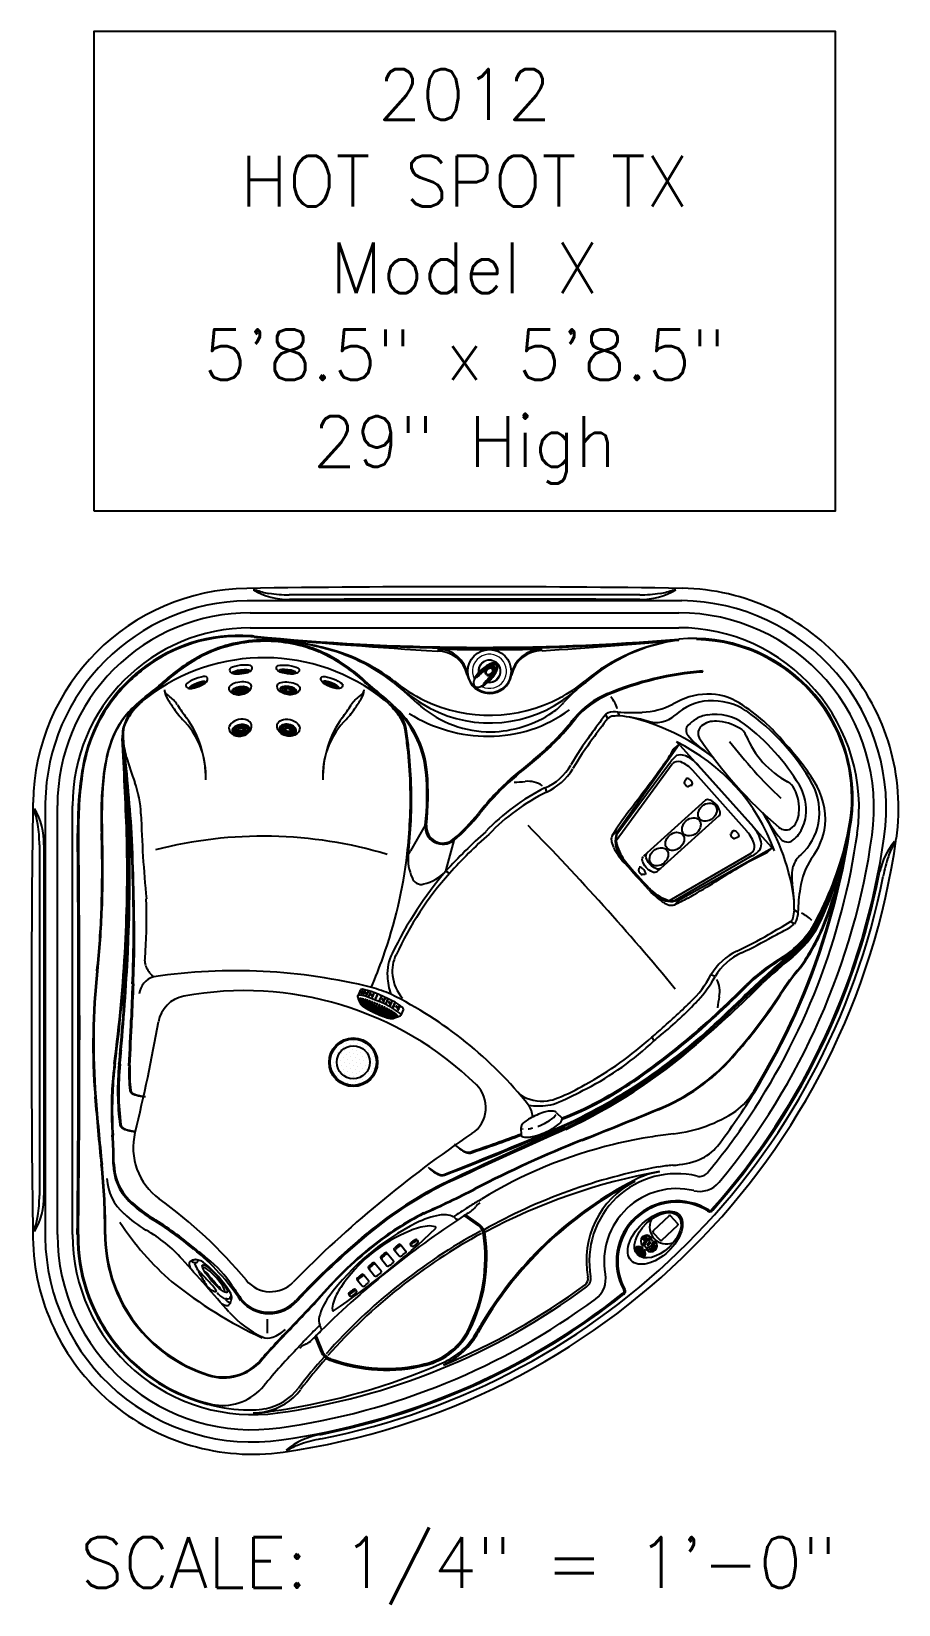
# Model space of a CAD drawing. Extents: x 1077 to 1145, y 510 to 635.
import ezdxf
from ezdxf.enums import TextEntityAlignment as Align

# ---------------------------------------------------------------- set-up
doc = ezdxf.new("R2010")
doc.units = 0
doc.header["$MEASUREMENT"] = 0
for name, color, linetype in [('1', 4, 'Continuous'), ('204', 7, 'Continuous'), ('clean', 1, 'Continuous'), ('DIM', 3, 'Continuous')]:
    doc.layers.add(name, color=color, linetype=linetype)
doc.styles.add('SIMPLEX', font='simplex')

msp = doc.modelspace()

# ---------------------------------------------------------------- texts
at = {"layer": 'DIM', "style": 'SIMPLEX'}
for s, p in [('2012', (1110.76, 627.69)), ('HOT SPOT TX', (1110.76, 620.84)), ('Model X', (1110.76, 613.98)), ('5\'8.5" x 5\'8.5"', (1110.76, 607.12)), ('29" High', (1110.76, 600.26)), ('SCALE: 1/4" = 1\'-0"', (1110.28, 511.64))]:
    msp.add_text(s, height=4, dxfattribs=at).set_placement(p, align=Align.CENTER)

# ---------------------------------------------------------------- blocks, each defined once
blk = doc.blocks.new('AIRVALVE')
at = {"layer": '1', "color": 3}
for points in [[(0, -0.36, -0.315142), (-0.23, -0.2, -0.18995), (-0.23, 0.2, -0.321841), (0, 0.36, -0.321841)], [(0, -0.3, -0.313827), (-0.18, -0.18, -0.191301), (-0.18, 0.18, -0.313824), (0, 0.3, -0.313824)], [(0, -0.36, 0.315142), (0.23, -0.2, 0.18995), (0.23, 0.2, 0.321841), (0, 0.36, 0.321841)], [(0, -0.3, 0.313827), (0.18, -0.18, 0.191301), (0.18, 0.18, 0.313824), (0, 0.3, 0.313824)]]:
    blk.add_lwpolyline(points, format="xyb", dxfattribs=at)
at = {"layer": '1', "color": 2, "linetype": 'Continuous', "lineweight": 0}
for start, end in [(89.9806, 250.9039), (289.0961, 90.0194)]:
    blk.add_arc((0, 0), 1.35, start, end, dxfattribs=at)
at = {"layer": '1', "color": 3, "lineweight": 0}
for radius, start, end in [(0.904, 89.971, 234.0158), (0.846, 89.9691, 230.785), (0.904, 305.9842, 90.029), (0.846, 309.215, 90.0309)]:
    blk.add_arc((0, 0), radius, start, end, dxfattribs=at)
at = {"layer": '1', "color": 3}
for centre, radius, start, end in [((2.3, -0.49), 2.84, 162.114, 183.2782), ((1.83, -0.43), 2.33, 157.8169, 183.0748), ((0.29, 0.16), 0.727, 137.3155, 162.114), ((0.86, -0.2), 1.25, 149.361, 174.2752), ((0.29, 0.17), 0.679, 134.6535, 155.2206), ((-4.44, 0.72), 4.19, 348.9682, 350.9757), ((0.8, -0.2), 1.13, 159.5686, 175.7316), ((0.32, -0.03), 0.632, 154.5984, 170.9757), ((0, 0.45), 0.316, 89.9436, 140.7663), ((0.54, -0.14), 0.873, 146.1687, 154.5984), ((0.07, 0.07), 0.349, 134.6301, 159.5686), ((0, 0.31), 0.247, 89.9147, 149.361), ((0, 0.46), 0.271, 89.8214, 134.6535), ((0, 0.22), 0.227, 90.0848, 146.1687), ((0.02, 0.13), 0.266, 93.7523, 134.6301), ((0, 0.45), 0.316, 39.2337, 90.0564), ((0, 0.46), 0.271, 45.3465, 90.1786), ((0, 0.31), 0.247, 30.639, 90.0853), ((0, 0.22), 0.227, 33.8313, 89.9152), ((-0.02, 0.13), 0.266, 45.3699, 86.2477), ((-0.08, 0.07), 0.349, 20.4314, 45.3699), ((-0.29, 0.17), 0.679, 24.7794, 45.3465), ((-0.54, -0.14), 0.873, 25.4016, 33.8313), ((-0.86, -0.2), 1.25, 5.7248, 30.639), ((-0.29, 0.16), 0.727, 17.886, 42.6845), ((-0.32, -0.03), 0.632, 9.0243, 25.4016), ((-0.8, -0.2), 1.13, 4.2684, 20.4314), ((4.44, 0.72), 4.19, 189.0243, 191.0318), ((-1.83, -0.43), 2.33, 356.9252, 22.1831), ((-2.3, -0.49), 2.84, 356.7218, 17.886), ((2.71, -0.48), 3.25, 184.4542, 194.1778), ((2.22, -0.51), 2.72, 180.8159, 195.4905), ((4.92, -0.6), 5.32, 174.2752, 183.1265), ((0.6, -0.84), 1, 183.1265, 190.4498), ((0.21, -1.1), 0.626, 193.2713, 228.3179), ((-0.36, -1.02), 0.0297, 190.4498, 209.0932), ((-0.38, -1.03), 0.00301, 215.3978, 350.8779), ((-0.34, -1.01), 0.0492, 209.0932, 215.3978), ((-6.84, -0.54), 6.48, 355.7451, 1.0002), ((-2.09, -0.72), 1.75, 350.2174, 359.7723), ((-0.41, -1.01), 0.0406, 333.001, 349.5922), ((2.46, -0.45), 2.81, 172.4176, 179.4691), ((6.95, -0.66), 7.29, 175.7316, 178.1966), ((10.22, -0.76), 10.56, 178.1966, 179.7723), ((-0.21, -1.1), 0.626, 311.6821, 346.7287), ((-6.95, -0.66), 7.29, 1.8034, 4.2684), ((-2.46, -0.45), 2.81, 0.5309, 7.5824), ((-10.22, -0.76), 10.56, 0.2277, 1.8034), ((2.09, -0.72), 1.75, 180.2277, 189.7826), ((6.84, -0.54), 6.48, 178.9998, 184.2549), ((0.41, -1.01), 0.0406, 190.4078, 206.999), ((0.38, -1.03), 0.00301, 189.1221, 324.6022), ((-4.92, -0.6), 5.32, 356.8735, 5.7248), ((-0.6, -0.84), 1, 349.5502, 356.8735), ((0.35, -1.02), 0.0297, 330.9068, 349.5502), ((0.34, -1.01), 0.0492, 324.6022, 330.9068), ((-2.22, -0.51), 2.72, 344.5095, 359.1841), ((-2.71, -0.48), 3.25, 345.8222, 355.5458), ((-0.44, -1.26), 0.0149, 250.8083, 302.5982), ((-0.44, -1.26), 0.0152, 302.5014, 335.002), ((-0.41, -1.27), 0.0106, 81.6045, 167.3023), ((-0.44, -1.37), 0.119, 70.118, 74.2786), ((-0.41, -1.28), 0.0151, 21.315, 66.3223), ((0, -1.35), 0.301, 226.3593, 270.087), ((0, -1.35), 0.301, 269.913, 313.6407), ((0.41, -1.28), 0.0151, 113.6777, 158.685), ((0.44, -1.37), 0.119, 105.7214, 109.882), ((0.41, -1.27), 0.0106, 12.6977, 98.3955), ((0.44, -1.26), 0.0152, 204.998, 237.4986), ((0.44, -1.26), 0.0149, 237.4018, 289.1917)]:
    blk.add_arc(centre, radius, start, end, dxfattribs=at)
blk = doc.blocks.new('MJ3')
at = {"layer": '1', "linetype": 'Continuous'}
for p, q in [((-0.87, -0.34), (-0.87, -0.37)), ((0.93, -0.15), (0.93, -0.12))]:
    blk.add_line(p, q, dxfattribs=at)
at = {"layer": '1', "color": 3, "linetype": 'Continuous'}
for p, q in [((-0.18, -0.42), (-0.17, -0.49)), ((0.28, -0.44), (0.28, -0.36))]:
    blk.add_line(p, q, dxfattribs=at)
at = {"layer": '1', "linetype": 'Continuous'}
for centre, radius, start, end in [((-0.57, -0.34), 0.299, 186.0013, 249.7501), ((-0.31, 0.41), 1.09, 250.8061, 272.837), ((-0.28, 2.33), 3.01, 270.4229, 284.3252), ((0.27, 0.35), 0.956, 281.9111, 302.8785), ((0.61, -0.18), 0.326, 303.1295, 4.8533)]:
    blk.add_arc(centre, radius, start, end, dxfattribs=at)
blk.add_ellipse((0.03, -0.23), major_axis=(-0.899, -0.108), ratio=0.254893, start_param=3.141578, end_param=6.283185, dxfattribs=at)
at = {"layer": '1', "color": 3, "linetype": 'Continuous'}
for centre, major_axis, ratio in [((0.06, -0.5), (0.665, 0.08), 0.225862), ((0.06, -0.5), (0.548, 0.066), 0.225862), ((0.06, -0.46), (-0.228, -0.027), 0.259145), ((0.06, -0.47), (0.199, 0.024), 0.225862)]:
    blk.add_ellipse(centre, major_axis=major_axis, ratio=ratio, dxfattribs=at)
blk.add_ellipse((0.06, -0.43), major_axis=(-0.448, -0.056), ratio=0.216614, start_param=6.161798, end_param=9.426947, dxfattribs=at)
blk = doc.blocks.new('mj2')
at = {"layer": '1', "linetype": 'Continuous'}
for p, q in [((-0.78, -0.5), (-0.77, -0.55)), ((1.02, -0.3), (1.01, -0.26))]:
    blk.add_line(p, q, dxfattribs=at)
at = {"layer": '1', "color": 3, "linetype": 'Continuous'}
for p, q in [((-0.1, -0.5), (-0.08, -0.64)), ((0.38, -0.58), (0.36, -0.44))]:
    blk.add_line(p, q, dxfattribs=at)
at = {"layer": '1', "linetype": 'Continuous'}
for centre, major_axis, ratio, start_param, end_param in [((0.12, -0.38), (-0.896, -0.123), 0.435565, 3.412124, 6.328301), ((0.12, -0.42), (-0.896, -0.125), 0.615083, 6.262616, 9.712971)]:
    blk.add_ellipse(centre, major_axis=major_axis, ratio=ratio, start_param=start_param, end_param=end_param, dxfattribs=at)
at = {"layer": '1', "color": 3, "linetype": 'Continuous'}
for centre, major_axis, ratio in [((0.15, -0.64), (0.664, 0.091), 0.466563), ((0.15, -0.64), (0.547, 0.075), 0.466563), ((0.15, -0.61), (-0.228, -0.031), 0.490085), ((0.15, -0.62), (0.198, 0.027), 0.466563)]:
    blk.add_ellipse(centre, major_axis=major_axis, ratio=ratio, dxfattribs=at)
for centre, major_axis, ratio, start_param, end_param in [((0.14, -0.57), (-0.437, -0.062), 0.39877, 3.141593, 6.283185), ((0.14, -0.57), (-0.437, -0.062), 0.492137, 0, 3.141593), ((0.13, -0.48), (-0.373, -0.051), 0.44074, 0.005458, 0.914813), ((0.13, -0.47), (-0.229, -0.032), 0.465278, 5.718508, 6.292348), ((0.13, -0.47), (-0.229, -0.032), 0.465278, 3.132385, 3.728436), ((0.13, -0.48), (-0.373, -0.051), 0.44074, 2.227116, 3.153103)]:
    blk.add_ellipse(centre, major_axis=major_axis, ratio=ratio, start_param=start_param, end_param=end_param, dxfattribs=at)
blk = doc.blocks.new('MP')
at = {"layer": '1', "linetype": 'Continuous'}
for p, q in [((-4.46, 2.59), (-8.69, -3.13)), ((-2.18, 2.44), (2.18, -2.44)), ((2.07, -4.73), (-4.17, -8.33))]:
    blk.add_line(p, q, dxfattribs=at)
at = {"layer": '1', "color": 3, "linetype": 'Continuous'}
for p, q in [((-8.67, -3.5), (-4.25, 2.54)), ((1.7, -2.81), (-2.61, 2.03)), ((-4.44, -8.26), (2.01, -4.5))]:
    blk.add_line(p, q, dxfattribs=at)
at = {"layer": '1', "color": 2, "linetype": 'Continuous'}
for p, q in [((-3.12, 1.37), (-3.27, 1.12)), ((-2.68, 0.88), (-2.95, 0.76)), ((-1.61, -0.33), (-6.52, -4.76)), ((-5.44, -5.97), (-0.53, -1.54)), ((0.55, -2.75), (0.4, -3)), ((0.99, -3.24), (0.72, -3.36)), ((-6.89, -5.91), (-6.86, -5.66)), ((-6.38, -6.2), (-6.62, -6.21))]:
    blk.add_line(p, q, dxfattribs=at)
at = {"layer": '1', "linetype": 'Continuous'}
for centre, radius, start, end in [((-1.92, 0.82), 3.09, 129.5166, 145.0961), ((-3.58, 2.29), 0.963, 71.872, 108.8987), ((-4.32, 0.53), 2.88, 41.6779, 68.6436), ((0.09, -4.3), 2.79, 14.3001, 41.6779), ((-6.91, -3.55), 1.83, 166.951, 221.6779), ((1.97, -3.81), 0.846, 330.0104, 13.9786), ((16.56, 14.7), 31.55, 218.0802, 225.2741), ((1.31, -3.08), 1.82, 294.8141, 320.3039), ((-4.27, -6.5), 1.84, 221.6779, 273.2904)]:
    blk.add_arc(centre, radius, start, end, dxfattribs=at)
at = {"layer": '1', "color": 3, "linetype": 'Continuous'}
for centre, radius, start, end in [((-3.77, 2.06), 0.679, 71.2945, 134.8189), ((-4.5, 0.35), 2.53, 41.6779, 68.1029), ((-0.19, -4.5), 2.53, 15.2648, 41.6779), ((1.66, -4), 0.621, 305.1215, 15.4025)]:
    blk.add_arc(centre, radius, start, end, dxfattribs=at)
at = {"layer": '1', "color": 2, "linetype": 'Continuous'}
for centre, major_axis, ratio, start_param, end_param in [((-2.9, 1.12), (-0.219, 0.246), 0.559096, 2.776686, 6.648092), ((-3.11, 0.94), (-0.159, 0.178), 0.410377, 0, 3.141593), ((-1.07, -0.94), (-0.54, 0.607), 0.511778, 3.141593, 6.283185), ((-6.75, -6.06), (0.133, -0.149), 0.234811, 3.141593, 6.283185), ((-6.59, -5.91), (-0.25, 0.281), 0.35308, 3.141593, 6.283185)]:
    blk.add_ellipse(centre, major_axis=major_axis, ratio=ratio, start_param=start_param, end_param=end_param, dxfattribs=at)
at = {"layer": '1', "linetype": 'Continuous'}
for centre in [(-1.45, -1.27), (-2.72, -2.43), (-4.03, -3.58), (-5.29, -4.8)]:
    blk.add_ellipse(centre, major_axis=(-0.613, -0.541), ratio=0.774854, dxfattribs=at)
at = {"layer": '1', "color": 2, "linetype": 'Continuous', "extrusion": (0, 0, -1)}
for centre, major_axis, ratio, start_param, end_param in [((0.56, -3.18), (0.159, -0.178), 0.410377, 0, 3.141593), ((0.77, -3), (0.219, -0.246), 0.559096, 2.776686, 6.648092)]:
    blk.add_ellipse(centre, major_axis=major_axis, ratio=ratio, start_param=start_param, end_param=end_param, dxfattribs=at)
at = {"layer": '1', "color": 3, "linetype": 'Continuous', "extrusion": (0, 0, -1)}
blk.add_ellipse((-5.98, -5.37), major_axis=(-0.54, 0.607), ratio=0.511778, start_param=3.141593, end_param=6.283185, dxfattribs=at)
at = {"layer": '1', "linetype": 'Continuous', "extrusion": (0, 0, -1)}
blk.add_ellipse((-5.69, -5.11), major_axis=(-0.54, 0.607), ratio=0.511778, start_param=3.141593, end_param=6.283185, dxfattribs=at)
at = {"layer": '204', "color": 4, "linetype": 'Continuous'}
blk.add_line((2.18, -2.42), (-2.18, 2.42), dxfattribs=at)
blk = doc.blocks.new('AUX')
at = {"layer": '1'}
h = blk.add_hatch(color=3, dxfattribs=at)
edge = h.paths.add_edge_path(flags=16)
edge.add_spline(control_points=[(-1.77, 0.19), (-1.76, 0.19), (-1.76, 0.19), (-1.76, 0.19), (-1.73, 0.19), (-1.72, 0.2), (-1.72, 0.22), (-1.72, 0.23), (-1.73, 0.23), (-1.74, 0.24), (-1.74, 0.24), (-1.75, 0.24), (-1.75, 0.24), (-1.76, 0.24), (-1.76, 0.24), (-1.77, 0.24), (-1.77, 0.24), (-1.77, 0.19), (-1.77, 0.19)], knot_values=[0, 0, 0, 0, 1, 1, 1, 2, 2, 2, 3, 3, 3, 4, 4, 4, 5, 5, 5, 6, 6, 6, 6], degree=3, periodic=0)
edge = h.paths.add_edge_path()
edge.add_spline(control_points=[(-1.79, 0.25), (-1.76, 0.25), (-1.75, 0.25), (-1.75, 0.25), (-1.74, 0.25), (-1.73, 0.25), (-1.72, 0.24), (-1.71, 0.24), (-1.7, 0.23), (-1.7, 0.22), (-1.7, 0.2), (-1.71, 0.19), (-1.72, 0.19), (-1.73, 0.18), (-1.74, 0.18), (-1.76, 0.18), (-1.76, 0.18), (-1.76, 0.18), (-1.77, 0.18), (-1.77, 0.18), (-1.77, 0.13), (-1.77, 0.13), (-1.77, 0.13), (-1.79, 0.13), (-1.79, 0.13), (-1.79, 0.13), (-1.79, 0.25), (-1.79, 0.25)], knot_values=[0, 0, 0, 0, 1, 1, 1, 2, 2, 2, 3, 3, 3, 4, 4, 4, 5, 5, 5, 6, 6, 6, 7, 7, 7, 8, 8, 8, 9, 9, 9, 9], degree=3, periodic=0)
h.paths.add_polyline_path([(-1.93, 0.25), (-1.89, 0.16), (-1.84, 0.25), (-1.82, 0.25), (-1.82, 0.13), (-1.84, 0.13), (-1.84, 0.23), (-1.89, 0.14), (-1.89, 0.14), (-1.94, 0.23), (-1.94, 0.13), (-1.95, 0.13), (-1.95, 0.25)])
h.paths.add_polyline_path([(-1.97, 0.25), (-1.97, 0.24), (-2.03, 0.24), (-2.03, 0.2), (-1.98, 0.2), (-1.98, 0.19), (-2.03, 0.19), (-2.03, 0.15), (-1.97, 0.15), (-1.97, 0.13), (-2.05, 0.13), (-2.05, 0.25)])
h.paths.add_polyline_path([(-2.07, 0.25), (-2.07, 0.24), (-2.12, 0.24), (-2.12, 0.13), (-2.14, 0.13), (-2.14, 0.24), (-2.19, 0.24), (-2.19, 0.25)])
for points in [[(-1.95, 0.45), (-2.01, 0.35), (-1.95, 0.35)], [(-1.94, -0.45), (-1.87, -0.35), (-1.94, -0.35)]]:
    blk.add_hatch(color=3, dxfattribs=at).paths.add_polyline_path(points)
h = blk.add_hatch(color=3, dxfattribs=at)
edge = h.paths.add_edge_path()
edge.add_spline(control_points=[(-1.02, 0.73), (-1.02, 0.73), (-1.02, 0.6), (-1.02, 0.6), (-1.02, 0.58), (-1.02, 0.57), (-1.03, 0.56), (-1.04, 0.55), (-1.06, 0.54), (-1.07, 0.54), (-1.08, 0.54), (-1.09, 0.54), (-1.09, 0.54), (-1.09, 0.54), (-1.09, 0.55), (-1.09, 0.55), (-1.09, 0.55), (-1.09, 0.55), (-1.09, 0.55), (-1.09, 0.55), (-1.08, 0.56), (-1.08, 0.56), (-1.08, 0.56), (-1.08, 0.56), (-1.08, 0.56), (-1.08, 0.56), (-1.08, 0.56), (-1.08, 0.56), (-1.08, 0.56), (-1.08, 0.56), (-1.07, 0.56), (-1.07, 0.56), (-1.07, 0.56), (-1.06, 0.56), (-1.05, 0.56), (-1.05, 0.56), (-1.05, 0.57), (-1.04, 0.57), (-1.04, 0.58), (-1.04, 0.6), (-1.04, 0.6), (-1.04, 0.73), (-1.04, 0.73), (-1.04, 0.73), (-1.02, 0.73), (-1.02, 0.73)], knot_values=[0, 0, 0, 0, 1, 1, 1, 2, 2, 2, 3, 3, 3, 4, 4, 4, 5, 5, 5, 6, 6, 6, 7, 7, 7, 8, 8, 8, 9, 9, 9, 10, 10, 10, 11, 11, 11, 12, 12, 12, 13, 13, 13, 14, 14, 14, 15, 15, 15, 15], degree=3, periodic=0)
h.paths.add_polyline_path([(-0.88, 0.73), (-0.88, 0.71), (-0.95, 0.71), (-0.95, 0.67), (-0.89, 0.67), (-0.89, 0.65), (-0.95, 0.65), (-0.95, 0.6), (-0.88, 0.6), (-0.88, 0.58), (-0.98, 0.58), (-0.98, 0.73)])
h.paths.add_polyline_path([(-0.71, 0.73), (-0.71, 0.71), (-0.77, 0.71), (-0.77, 0.58), (-0.79, 0.58), (-0.79, 0.71), (-0.85, 0.71), (-0.85, 0.73)])
edge = h.paths.add_edge_path()
edge.add_spline(control_points=[(-0.61, 0.71), (-0.61, 0.71), (-0.61, 0.71), (-0.61, 0.71), (-0.61, 0.71), (-0.61, 0.71), (-0.61, 0.71), (-0.61, 0.71), (-0.62, 0.71), (-0.62, 0.71), (-0.62, 0.71), (-0.62, 0.71), (-0.62, 0.71), (-0.62, 0.71), (-0.62, 0.71), (-0.62, 0.71), (-0.63, 0.71), (-0.64, 0.72), (-0.65, 0.72), (-0.67, 0.72), (-0.68, 0.71), (-0.68, 0.69), (-0.68, 0.69), (-0.68, 0.68), (-0.67, 0.68), (-0.67, 0.68), (-0.66, 0.67), (-0.65, 0.67), (-0.63, 0.66), (-0.62, 0.65), (-0.61, 0.65), (-0.61, 0.64), (-0.6, 0.63), (-0.6, 0.62), (-0.6, 0.6), (-0.63, 0.58), (-0.66, 0.58), (-0.67, 0.58), (-0.69, 0.58), (-0.7, 0.58), (-0.7, 0.59), (-0.7, 0.59), (-0.7, 0.59), (-0.7, 0.59), (-0.71, 0.6), (-0.71, 0.6), (-0.71, 0.6), (-0.71, 0.6), (-0.71, 0.6), (-0.71, 0.6), (-0.71, 0.6), (-0.71, 0.61), (-0.71, 0.61), (-0.7, 0.61), (-0.7, 0.61), (-0.7, 0.61), (-0.7, 0.61), (-0.7, 0.61), (-0.7, 0.61), (-0.7, 0.61), (-0.7, 0.61), (-0.69, 0.6), (-0.67, 0.59), (-0.66, 0.59), (-0.64, 0.59), (-0.63, 0.6), (-0.63, 0.62), (-0.63, 0.62), (-0.63, 0.63), (-0.63, 0.63), (-0.64, 0.64), (-0.64, 0.64), (-0.66, 0.65), (-0.68, 0.65), (-0.68, 0.66), (-0.69, 0.66), (-0.7, 0.67), (-0.7, 0.68), (-0.7, 0.69), (-0.7, 0.71), (-0.68, 0.73), (-0.65, 0.73), (-0.64, 0.73), (-0.62, 0.73), (-0.62, 0.73), (-0.61, 0.73), (-0.61, 0.73), (-0.61, 0.72), (-0.61, 0.72), (-0.61, 0.71), (-0.61, 0.71)], knot_values=[0, 0, 0, 0, 1, 1, 1, 2, 2, 2, 3, 3, 3, 4, 4, 4, 5, 5, 5, 6, 6, 6, 7, 7, 7, 8, 8, 8, 9, 9, 9, 10, 10, 10, 11, 11, 11, 12, 12, 12, 13, 13, 13, 14, 14, 14, 15, 15, 15, 16, 16, 16, 17, 17, 17, 18, 18, 18, 19, 19, 19, 20, 20, 20, 21, 21, 21, 22, 22, 22, 23, 23, 23, 24, 24, 24, 25, 25, 25, 26, 26, 26, 27, 27, 27, 28, 28, 28, 29, 29, 29, 30, 30, 30, 30], degree=3, periodic=0)
edge = h.paths.add_edge_path()
edge.add_spline(control_points=[(-0.93, 0.05), (-0.93, 0.05), (-0.93, 0.05), (-0.93, 0.05), (-0.93, 0.05), (-0.93, 0.05), (-0.93, 0.05), (-0.93, 0.05), (-0.94, 0.05), (-0.94, 0.05), (-0.94, 0.05), (-0.94, 0.05), (-0.94, 0.05), (-0.94, 0.05), (-0.94, 0.05), (-0.94, 0.05), (-0.95, 0.05), (-0.96, 0.06), (-0.97, 0.06), (-0.99, 0.06), (-1, 0.05), (-1, 0.04), (-1, 0.03), (-1, 0.03), (-0.99, 0.02), (-0.99, 0.02), (-0.99, 0.02), (-0.97, 0.01), (-0.95, 0), (-0.94, 0), (-0.94, -0.01), (-0.93, -0.02), (-0.93, -0.03), (-0.93, -0.03), (-0.93, -0.06), (-0.95, -0.08), (-0.98, -0.08), (-1, -0.08), (-1.02, -0.08), (-1.02, -0.07), (-1.03, -0.07), (-1.03, -0.07), (-1.03, -0.07), (-1.03, -0.07), (-1.03, -0.06), (-1.03, -0.06), (-1.03, -0.06), (-1.03, -0.05), (-1.03, -0.05), (-1.03, -0.05), (-1.03, -0.05), (-1.03, -0.05), (-1.03, -0.05), (-1.03, -0.05), (-1.03, -0.05), (-1.02, -0.05), (-1.02, -0.05), (-1.02, -0.05), (-1.02, -0.05), (-1.02, -0.05), (-1.02, -0.05), (-1.01, -0.06), (-0.99, -0.06), (-0.98, -0.06), (-0.96, -0.06), (-0.95, -0.05), (-0.95, -0.04), (-0.95, -0.03), (-0.95, -0.03), (-0.96, -0.03), (-0.96, -0.02), (-0.97, -0.02), (-0.98, -0.01), (-1, 0), (-1.01, 0), (-1.01, 0.01), (-1.02, 0.01), (-1.02, 0.02), (-1.02, 0.03), (-1.02, 0.06), (-1, 0.07), (-0.97, 0.07), (-0.96, 0.07), (-0.94, 0.07), (-0.94, 0.07), (-0.94, 0.07), (-0.94, 0.07), (-0.94, 0.07), (-0.94, 0.07), (-0.93, 0.05), (-0.93, 0.05)], knot_values=[0, 0, 0, 0, 1, 1, 1, 2, 2, 2, 3, 3, 3, 4, 4, 4, 5, 5, 5, 6, 6, 6, 7, 7, 7, 8, 8, 8, 9, 9, 9, 10, 10, 10, 11, 11, 11, 12, 12, 12, 13, 13, 13, 14, 14, 14, 15, 15, 15, 16, 16, 16, 17, 17, 17, 18, 18, 18, 19, 19, 19, 20, 20, 20, 21, 21, 21, 22, 22, 22, 23, 23, 23, 24, 24, 24, 25, 25, 25, 26, 26, 26, 27, 27, 27, 28, 28, 28, 29, 29, 29, 30, 30, 30, 30], degree=3, periodic=0)
h.paths.add_polyline_path([(-0.8, 0.07), (-0.8, 0.06), (-0.87, 0.06), (-0.87, 0.01), (-0.81, 0.01), (-0.81, -0.01), (-0.87, -0.01), (-0.87, -0.06), (-0.8, -0.06), (-0.8, -0.08), (-0.9, -0.08), (-0.9, 0.07)])
h.paths.add_polyline_path([(-0.63, 0.07), (-0.63, 0.06), (-0.69, 0.06), (-0.69, -0.08), (-0.71, -0.08), (-0.71, 0.06), (-0.77, 0.06), (-0.77, 0.07)])
h.paths.add_polyline_path([(-1.11, -0.55), (-1.11, -0.68), (-1.04, -0.68), (-1.04, -0.7), (-1.13, -0.7), (-1.13, -0.55)])
h.paths.add_polyline_path([(-1, -0.55), (-1, -0.7), (-1.02, -0.7), (-1.02, -0.55)])
edge = h.paths.add_edge_path()
edge.add_spline(control_points=[(-0.83, -0.63), (-0.83, -0.63), (-0.83, -0.69), (-0.83, -0.69), (-0.85, -0.7), (-0.87, -0.7), (-0.88, -0.7), (-0.9, -0.7), (-0.92, -0.7), (-0.93, -0.69), (-0.95, -0.68), (-0.97, -0.65), (-0.97, -0.63), (-0.97, -0.58), (-0.93, -0.55), (-0.88, -0.55), (-0.86, -0.55), (-0.84, -0.55), (-0.83, -0.55), (-0.83, -0.56), (-0.83, -0.56), (-0.83, -0.56), (-0.83, -0.56), (-0.83, -0.57), (-0.83, -0.57), (-0.83, -0.57), (-0.83, -0.57), (-0.83, -0.57), (-0.83, -0.57), (-0.83, -0.57), (-0.83, -0.57), (-0.83, -0.57), (-0.84, -0.57), (-0.84, -0.57), (-0.84, -0.58), (-0.84, -0.58), (-0.84, -0.58), (-0.84, -0.58), (-0.84, -0.57), (-0.84, -0.57), (-0.85, -0.57), (-0.87, -0.56), (-0.88, -0.56), (-0.92, -0.56), (-0.94, -0.59), (-0.94, -0.63), (-0.94, -0.66), (-0.92, -0.69), (-0.88, -0.69), (-0.87, -0.69), (-0.86, -0.69), (-0.85, -0.68), (-0.85, -0.68), (-0.85, -0.63), (-0.85, -0.63), (-0.85, -0.63), (-0.83, -0.63), (-0.83, -0.63)], knot_values=[0, 0, 0, 0, 1, 1, 1, 2, 2, 2, 3, 3, 3, 4, 4, 4, 5, 5, 5, 6, 6, 6, 7, 7, 7, 8, 8, 8, 9, 9, 9, 10, 10, 10, 11, 11, 11, 12, 12, 12, 13, 13, 13, 14, 14, 14, 15, 15, 15, 16, 16, 16, 17, 17, 17, 18, 18, 18, 19, 19, 19, 19], degree=3, periodic=0)
h.paths.add_polyline_path([(-0.69, -0.61), (-0.69, -0.55), (-0.66, -0.55), (-0.66, -0.7), (-0.69, -0.7), (-0.69, -0.63), (-0.77, -0.63), (-0.77, -0.7), (-0.79, -0.7), (-0.79, -0.55), (-0.77, -0.55), (-0.77, -0.61)])
h.paths.add_polyline_path([(-0.5, -0.55), (-0.5, -0.57), (-0.56, -0.57), (-0.56, -0.7), (-0.59, -0.7), (-0.59, -0.57), (-0.65, -0.57), (-0.65, -0.55)])
h = blk.add_hatch(color=3, dxfattribs=at)
edge = h.paths.add_edge_path(flags=16)
edge.add_spline(control_points=[(-1.77, -0.21), (-1.77, -0.21), (-1.77, -0.21), (-1.76, -0.21), (-1.74, -0.21), (-1.73, -0.2), (-1.73, -0.18), (-1.73, -0.17), (-1.73, -0.16), (-1.74, -0.16), (-1.74, -0.16), (-1.75, -0.16), (-1.76, -0.16), (-1.76, -0.16), (-1.77, -0.16), (-1.77, -0.16), (-1.77, -0.16), (-1.77, -0.21), (-1.77, -0.21)], knot_values=[0, 0, 0, 0, 1, 1, 1, 2, 2, 2, 3, 3, 3, 4, 4, 4, 5, 5, 5, 6, 6, 6, 6], degree=3, periodic=0)
edge = h.paths.add_edge_path()
edge.add_spline(control_points=[(-1.79, -0.15), (-1.77, -0.15), (-1.76, -0.15), (-1.76, -0.15), (-1.74, -0.15), (-1.73, -0.15), (-1.72, -0.15), (-1.71, -0.16), (-1.71, -0.17), (-1.71, -0.18), (-1.71, -0.19), (-1.72, -0.21), (-1.73, -0.21), (-1.74, -0.22), (-1.74, -0.22), (-1.76, -0.22), (-1.77, -0.22), (-1.77, -0.22), (-1.77, -0.22), (-1.77, -0.22), (-1.77, -0.26), (-1.77, -0.26), (-1.77, -0.26), (-1.79, -0.26), (-1.79, -0.26), (-1.79, -0.26), (-1.79, -0.15), (-1.79, -0.15)], knot_values=[0, 0, 0, 0, 1, 1, 1, 2, 2, 2, 3, 3, 3, 4, 4, 4, 5, 5, 5, 6, 6, 6, 7, 7, 7, 8, 8, 8, 9, 9, 9, 9], degree=3, periodic=0)
h.paths.add_polyline_path([(-1.93, -0.15), (-1.89, -0.24), (-1.84, -0.15), (-1.83, -0.15), (-1.82, -0.26), (-1.84, -0.26), (-1.84, -0.17), (-1.89, -0.26), (-1.9, -0.26), (-1.94, -0.17), (-1.94, -0.26), (-1.96, -0.26), (-1.95, -0.15)])
h.paths.add_polyline_path([(-1.98, -0.15), (-1.98, -0.16), (-2.04, -0.16), (-2.04, -0.2), (-1.98, -0.2), (-1.98, -0.21), (-2.04, -0.21), (-2.04, -0.25), (-1.98, -0.25), (-1.98, -0.26), (-2.06, -0.26), (-2.06, -0.15)])
h.paths.add_polyline_path([(-2.08, -0.15), (-2.08, -0.16), (-2.12, -0.16), (-2.12, -0.26), (-2.14, -0.26), (-2.14, -0.16), (-2.19, -0.16), (-2.19, -0.15)])
at = {"layer": '1', "color": 3}
for p, q in [((-2.27, 0.07), (-1.62, 0.07)), ((-2.27, -0.08), (-1.62, -0.08))]:
    blk.add_line(p, q, dxfattribs=at)
at = {"layer": '1'}
for p, q in [((0.19, 0.52), (0.19, -0.52)), ((2.42, 0.62), (0.3, 0.62)), ((2.53, -0.52), (2.53, 0.52)), ((0.3, -0.62), (2.42, -0.62))]:
    blk.add_line(p, q, dxfattribs=at)
at = {"layer": '1', "color": 3}
for points in [[(-2.07, 0.25), (-2.07, 0.24), (-2.12, 0.24), (-2.12, 0.13), (-2.14, 0.13), (-2.14, 0.24), (-2.19, 0.24), (-2.19, 0.25)], [(-1.97, 0.25), (-1.97, 0.24), (-2.03, 0.24), (-2.03, 0.2), (-1.98, 0.2), (-1.98, 0.19), (-2.03, 0.19), (-2.03, 0.15), (-1.97, 0.15), (-1.97, 0.13), (-2.05, 0.13), (-2.05, 0.25)], [(-2.04, 0.34), (-1.94, 0.49), (-1.85, 0.34)], [(-1.95, 0.45), (-2.01, 0.35), (-1.95, 0.35)], [(-1.93, 0.25), (-1.89, 0.16), (-1.84, 0.25), (-1.82, 0.25), (-1.82, 0.13), (-1.84, 0.13), (-1.84, 0.23), (-1.89, 0.14), (-1.89, 0.14), (-1.94, 0.23), (-1.94, 0.13), (-1.95, 0.13), (-1.95, 0.25)], [(-0.88, 0.73), (-0.88, 0.71), (-0.95, 0.71), (-0.95, 0.67), (-0.89, 0.67), (-0.89, 0.65), (-0.95, 0.65), (-0.95, 0.6), (-0.88, 0.6), (-0.88, 0.58), (-0.98, 0.58), (-0.98, 0.73)], [(-0.8, 0.07), (-0.8, 0.06), (-0.87, 0.06), (-0.87, 0.01), (-0.81, 0.01), (-0.81, -0.01), (-0.87, -0.01), (-0.87, -0.06), (-0.8, -0.06), (-0.8, -0.08), (-0.9, -0.08), (-0.9, 0.07)], [(-0.71, 0.73), (-0.71, 0.71), (-0.77, 0.71), (-0.77, 0.58), (-0.79, 0.58), (-0.79, 0.71), (-0.85, 0.71), (-0.85, 0.73)], [(-0.63, 0.07), (-0.63, 0.06), (-0.69, 0.06), (-0.69, -0.08), (-0.71, -0.08), (-0.71, 0.06), (-0.77, 0.06), (-0.77, 0.07)], [(-2.08, -0.15), (-2.08, -0.16), (-2.12, -0.16), (-2.12, -0.26), (-2.14, -0.26), (-2.14, -0.16), (-2.19, -0.16), (-2.19, -0.15)], [(-1.98, -0.15), (-1.98, -0.16), (-2.04, -0.16), (-2.04, -0.2), (-1.98, -0.2), (-1.98, -0.21), (-2.04, -0.21), (-2.04, -0.25), (-1.98, -0.25), (-1.98, -0.26), (-2.06, -0.26), (-2.06, -0.15)], [(-2.04, -0.34), (-1.85, -0.34), (-1.95, -0.49)], [(-1.93, -0.15), (-1.89, -0.24), (-1.84, -0.15), (-1.83, -0.15), (-1.82, -0.26), (-1.84, -0.26), (-1.84, -0.17), (-1.89, -0.26), (-1.9, -0.26), (-1.94, -0.17), (-1.94, -0.26), (-1.96, -0.26), (-1.95, -0.15)], [(-1.94, -0.45), (-1.87, -0.35), (-1.94, -0.35)], [(-1.11, -0.55), (-1.11, -0.68), (-1.04, -0.68), (-1.04, -0.7), (-1.13, -0.7), (-1.13, -0.55)], [(-1, -0.55), (-1, -0.7), (-1.02, -0.7), (-1.02, -0.55)], [(-0.69, -0.61), (-0.69, -0.55), (-0.66, -0.55), (-0.66, -0.7), (-0.69, -0.7), (-0.69, -0.63), (-0.77, -0.63), (-0.77, -0.7), (-0.79, -0.7), (-0.79, -0.55), (-0.77, -0.55), (-0.77, -0.61)], [(-0.5, -0.55), (-0.5, -0.57), (-0.56, -0.57), (-0.56, -0.7), (-0.59, -0.7), (-0.59, -0.57), (-0.65, -0.57), (-0.65, -0.55)]]:
    blk.add_lwpolyline(points, close=True, dxfattribs=at)
at = {"layer": '1'}
for centre, radius, start, end in [((1.52, 0), 1.65, 112.1782, 247.8397), ((0.3, 0.52), 0.104, 90, 180), ((2.42, 0.52), 0.104, 0, 90), ((0.3, -0.52), 0.104, 180, 270), ((2.42, -0.52), 0.104, 270, 0)]:
    blk.add_arc(centre, radius, start, end, dxfattribs=at)
at = {"layer": '1', "color": 3}
for centre, radius, start, end in [((-0.84, -0.19), 0.669, 36.528, 143.472), ((-0.84, -0.24), 0.548, 26.9389, 153.0611), ((-0.84, 0.25), 0.548, 206.9389, 333.0611), ((-0.84, 0.19), 0.669, 216.528, 323.472)]:
    blk.add_arc(centre, radius, start, end, dxfattribs=at)
at = {"layer": '1'}
for centre, major_axis, ratio in [((0, 0), (-3.22, 0), 0.571434), ((0.34, 0), (-2.72, 0), 0.588498)]:
    blk.add_ellipse(centre, major_axis=major_axis, ratio=ratio, dxfattribs=at)
at = {"layer": '1', "color": 3}
for points, knots in [([(-1.94, 0.56), (-1.76, 0.47), (-1.63, 0.29), (-1.62, 0.07), (-1.62, 0.07), (-1.58, 0.07), (-1.58, 0.07), (-1.59, 0.29), (-1.72, 0.48), (-1.9, 0.58), (-1.91, 0.59), (-1.93, 0.6), (-1.94, 0.6), (-1.96, 0.6), (-1.97, 0.59), (-1.98, 0.58), (-2.16, 0.48), (-2.29, 0.29), (-2.31, 0.07), (-2.31, 0.07), (-2.27, 0.07), (-2.27, 0.07), (-2.25, 0.29), (-2.12, 0.47), (-1.94, 0.56)], [0, 0, 0, 0, 1, 1, 1, 2, 2, 2, 3, 3, 3, 4, 4, 4, 5, 5, 5, 6, 6, 6, 7, 7, 7, 8, 8, 8, 8]), ([(-1.79, 0.25), (-1.76, 0.25), (-1.75, 0.25), (-1.75, 0.25), (-1.74, 0.25), (-1.73, 0.25), (-1.72, 0.24), (-1.71, 0.24), (-1.7, 0.23), (-1.7, 0.22), (-1.7, 0.2), (-1.71, 0.19), (-1.72, 0.19), (-1.73, 0.18), (-1.74, 0.18), (-1.76, 0.18), (-1.76, 0.18), (-1.76, 0.18), (-1.77, 0.18), (-1.77, 0.18), (-1.77, 0.13), (-1.77, 0.13), (-1.77, 0.13), (-1.79, 0.13), (-1.79, 0.13), (-1.79, 0.13), (-1.79, 0.25), (-1.79, 0.25)], [0, 0, 0, 0, 1, 1, 1, 2, 2, 2, 3, 3, 3, 4, 4, 4, 5, 5, 5, 6, 6, 6, 7, 7, 7, 8, 8, 8, 9, 9, 9, 9]), ([(-1.77, 0.19), (-1.76, 0.19), (-1.76, 0.19), (-1.76, 0.19), (-1.73, 0.19), (-1.72, 0.2), (-1.72, 0.22), (-1.72, 0.23), (-1.73, 0.23), (-1.74, 0.24), (-1.74, 0.24), (-1.75, 0.24), (-1.75, 0.24), (-1.76, 0.24), (-1.76, 0.24), (-1.77, 0.24), (-1.77, 0.24), (-1.77, 0.19), (-1.77, 0.19)], [0, 0, 0, 0, 1, 1, 1, 2, 2, 2, 3, 3, 3, 4, 4, 4, 5, 5, 5, 6, 6, 6, 6]), ([(-0.27, 0.17), (-0.26, 0.22), (-0.25, 0.26), (-0.25, 0.31), (-0.25, 0.63), (-0.52, 0.89), (-0.84, 0.89), (-1.16, 0.89), (-1.42, 0.63), (-1.42, 0.31), (-1.42, 0.26), (-1.41, 0.22), (-1.4, 0.17)], [4, 4, 4, 4, 5, 5, 5, 6, 6, 6, 7, 7, 7, 8, 8, 8, 8]), ([(-1.38, 0.31), (-1.38, 0.61), (-1.14, 0.86), (-0.84, 0.86), (-0.53, 0.86), (-0.29, 0.61), (-0.29, 0.31), (-0.29, 0.28), (-0.29, 0.24), (-0.3, 0.21)], [0, 0, 0, 0, 1, 1, 1, 2, 2, 2, 3, 3, 3, 3]), ([(-0.93, 0.05), (-0.93, 0.05), (-0.93, 0.05), (-0.93, 0.05), (-0.93, 0.05), (-0.93, 0.05), (-0.93, 0.05), (-0.93, 0.05), (-0.94, 0.05), (-0.94, 0.05), (-0.94, 0.05), (-0.94, 0.05), (-0.94, 0.05), (-0.94, 0.05), (-0.94, 0.05), (-0.94, 0.05), (-0.95, 0.05), (-0.96, 0.06), (-0.97, 0.06), (-0.99, 0.06), (-1, 0.05), (-1, 0.04), (-1, 0.03), (-1, 0.03), (-0.99, 0.02), (-0.99, 0.02), (-0.99, 0.02), (-0.97, 0.01), (-0.95, 0), (-0.94, 0), (-0.94, -0.01), (-0.93, -0.02), (-0.93, -0.03), (-0.93, -0.03), (-0.93, -0.06), (-0.95, -0.08), (-0.98, -0.08), (-1, -0.08), (-1.02, -0.08), (-1.02, -0.07), (-1.03, -0.07), (-1.03, -0.07), (-1.03, -0.07), (-1.03, -0.07), (-1.03, -0.06), (-1.03, -0.06), (-1.03, -0.06), (-1.03, -0.05), (-1.03, -0.05), (-1.03, -0.05), (-1.03, -0.05), (-1.03, -0.05), (-1.03, -0.05), (-1.03, -0.05), (-1.03, -0.05), (-1.02, -0.05), (-1.02, -0.05), (-1.02, -0.05), (-1.02, -0.05), (-1.02, -0.05), (-1.02, -0.05), (-1.01, -0.06), (-0.99, -0.06), (-0.98, -0.06), (-0.96, -0.06), (-0.95, -0.05), (-0.95, -0.04), (-0.95, -0.03), (-0.95, -0.03), (-0.96, -0.03), (-0.96, -0.02), (-0.97, -0.02), (-0.98, -0.01), (-1, 0), (-1.01, 0), (-1.01, 0.01), (-1.02, 0.01), (-1.02, 0.02), (-1.02, 0.03), (-1.02, 0.06), (-1, 0.07), (-0.97, 0.07), (-0.96, 0.07), (-0.94, 0.07), (-0.94, 0.07), (-0.94, 0.07), (-0.94, 0.07), (-0.94, 0.07), (-0.94, 0.07), (-0.93, 0.05), (-0.93, 0.05)], [0, 0, 0, 0, 1, 1, 1, 2, 2, 2, 3, 3, 3, 4, 4, 4, 5, 5, 5, 6, 6, 6, 7, 7, 7, 8, 8, 8, 9, 9, 9, 10, 10, 10, 11, 11, 11, 12, 12, 12, 13, 13, 13, 14, 14, 14, 15, 15, 15, 16, 16, 16, 17, 17, 17, 18, 18, 18, 19, 19, 19, 20, 20, 20, 21, 21, 21, 22, 22, 22, 23, 23, 23, 24, 24, 24, 25, 25, 25, 26, 26, 26, 27, 27, 27, 28, 28, 28, 29, 29, 29, 30, 30, 30, 30]), ([(-0.61, 0.71), (-0.61, 0.71), (-0.61, 0.71), (-0.61, 0.71), (-0.61, 0.71), (-0.61, 0.71), (-0.61, 0.71), (-0.61, 0.71), (-0.62, 0.71), (-0.62, 0.71), (-0.62, 0.71), (-0.62, 0.71), (-0.62, 0.71), (-0.62, 0.71), (-0.62, 0.71), (-0.62, 0.71), (-0.63, 0.71), (-0.64, 0.72), (-0.65, 0.72), (-0.67, 0.72), (-0.68, 0.71), (-0.68, 0.69), (-0.68, 0.69), (-0.68, 0.68), (-0.67, 0.68), (-0.67, 0.68), (-0.66, 0.67), (-0.65, 0.67), (-0.63, 0.66), (-0.62, 0.65), (-0.61, 0.65), (-0.61, 0.64), (-0.6, 0.63), (-0.6, 0.62), (-0.6, 0.6), (-0.63, 0.58), (-0.66, 0.58), (-0.67, 0.58), (-0.69, 0.58), (-0.7, 0.58), (-0.7, 0.59), (-0.7, 0.59), (-0.7, 0.59), (-0.7, 0.59), (-0.71, 0.6), (-0.71, 0.6), (-0.71, 0.6), (-0.71, 0.6), (-0.71, 0.6), (-0.71, 0.6), (-0.71, 0.6), (-0.71, 0.61), (-0.71, 0.61), (-0.7, 0.61), (-0.7, 0.61), (-0.7, 0.61), (-0.7, 0.61), (-0.7, 0.61), (-0.7, 0.61), (-0.7, 0.61), (-0.7, 0.61), (-0.69, 0.6), (-0.67, 0.59), (-0.66, 0.59), (-0.64, 0.59), (-0.63, 0.6), (-0.63, 0.62), (-0.63, 0.62), (-0.63, 0.63), (-0.63, 0.63), (-0.64, 0.64), (-0.64, 0.64), (-0.66, 0.65), (-0.68, 0.65), (-0.68, 0.66), (-0.69, 0.66), (-0.7, 0.67), (-0.7, 0.68), (-0.7, 0.69), (-0.7, 0.71), (-0.68, 0.73), (-0.65, 0.73), (-0.64, 0.73), (-0.62, 0.73), (-0.62, 0.73), (-0.61, 0.73), (-0.61, 0.73), (-0.61, 0.72), (-0.61, 0.72), (-0.61, 0.71), (-0.61, 0.71)], [0, 0, 0, 0, 1, 1, 1, 2, 2, 2, 3, 3, 3, 4, 4, 4, 5, 5, 5, 6, 6, 6, 7, 7, 7, 8, 8, 8, 9, 9, 9, 10, 10, 10, 11, 11, 11, 12, 12, 12, 13, 13, 13, 14, 14, 14, 15, 15, 15, 16, 16, 16, 17, 17, 17, 18, 18, 18, 19, 19, 19, 20, 20, 20, 21, 21, 21, 22, 22, 22, 23, 23, 23, 24, 24, 24, 25, 25, 25, 26, 26, 26, 27, 27, 27, 28, 28, 28, 29, 29, 29, 30, 30, 30, 30]), ([(-1.79, -0.15), (-1.77, -0.15), (-1.76, -0.15), (-1.76, -0.15), (-1.74, -0.15), (-1.73, -0.15), (-1.72, -0.15), (-1.71, -0.16), (-1.71, -0.17), (-1.71, -0.18), (-1.71, -0.19), (-1.72, -0.21), (-1.73, -0.21), (-1.74, -0.22), (-1.74, -0.22), (-1.76, -0.22), (-1.77, -0.22), (-1.77, -0.22), (-1.77, -0.22), (-1.77, -0.22), (-1.77, -0.26), (-1.77, -0.26), (-1.77, -0.26), (-1.79, -0.26), (-1.79, -0.26), (-1.79, -0.26), (-1.79, -0.15), (-1.79, -0.15)], [0, 0, 0, 0, 1, 1, 1, 2, 2, 2, 3, 3, 3, 4, 4, 4, 5, 5, 5, 6, 6, 6, 7, 7, 7, 8, 8, 8, 9, 9, 9, 9]), ([(-1.77, -0.21), (-1.77, -0.21), (-1.77, -0.21), (-1.76, -0.21), (-1.74, -0.21), (-1.73, -0.2), (-1.73, -0.18), (-1.73, -0.17), (-1.73, -0.16), (-1.74, -0.16), (-1.74, -0.16), (-1.75, -0.16), (-1.76, -0.16), (-1.76, -0.16), (-1.77, -0.16), (-1.77, -0.16), (-1.77, -0.16), (-1.77, -0.21), (-1.77, -0.21)], [0, 0, 0, 0, 1, 1, 1, 2, 2, 2, 3, 3, 3, 4, 4, 4, 5, 5, 5, 6, 6, 6, 6]), ([(-1.4, -0.16), (-1.41, -0.21), (-1.42, -0.26), (-1.42, -0.3), (-1.42, -0.62), (-1.16, -0.89), (-0.84, -0.89), (-0.51, -0.89), (-0.25, -0.62), (-0.25, -0.3), (-0.25, -0.26), (-0.26, -0.21), (-0.27, -0.16)], [4, 4, 4, 4, 5, 5, 5, 6, 6, 6, 7, 7, 7, 8, 8, 8, 8]), ([(-0.29, -0.3), (-0.29, -0.61), (-0.53, -0.85), (-0.84, -0.85), (-1.14, -0.85), (-1.38, -0.61), (-1.38, -0.3), (-1.38, -0.27), (-1.38, -0.24), (-1.37, -0.2)], [0, 0, 0, 0, 1, 1, 1, 2, 2, 2, 3, 3, 3, 3]), ([(-0.83, -0.63), (-0.83, -0.63), (-0.83, -0.69), (-0.83, -0.69), (-0.85, -0.7), (-0.87, -0.7), (-0.88, -0.7), (-0.9, -0.7), (-0.92, -0.7), (-0.93, -0.69), (-0.95, -0.68), (-0.97, -0.65), (-0.97, -0.63), (-0.97, -0.58), (-0.93, -0.55), (-0.88, -0.55), (-0.86, -0.55), (-0.84, -0.55), (-0.83, -0.55), (-0.83, -0.56), (-0.83, -0.56), (-0.83, -0.56), (-0.83, -0.56), (-0.83, -0.57), (-0.83, -0.57), (-0.83, -0.57), (-0.83, -0.57), (-0.83, -0.57), (-0.83, -0.57), (-0.83, -0.57), (-0.83, -0.57), (-0.83, -0.57), (-0.84, -0.57), (-0.84, -0.57), (-0.84, -0.58), (-0.84, -0.58), (-0.84, -0.58), (-0.84, -0.58), (-0.84, -0.57), (-0.84, -0.57), (-0.85, -0.57), (-0.87, -0.56), (-0.88, -0.56), (-0.92, -0.56), (-0.94, -0.59), (-0.94, -0.63), (-0.94, -0.66), (-0.92, -0.69), (-0.88, -0.69), (-0.87, -0.69), (-0.86, -0.69), (-0.85, -0.68), (-0.85, -0.68), (-0.85, -0.63), (-0.85, -0.63), (-0.85, -0.63), (-0.83, -0.63), (-0.83, -0.63)], [0, 0, 0, 0, 1, 1, 1, 2, 2, 2, 3, 3, 3, 4, 4, 4, 5, 5, 5, 6, 6, 6, 7, 7, 7, 8, 8, 8, 9, 9, 9, 10, 10, 10, 11, 11, 11, 12, 12, 12, 13, 13, 13, 14, 14, 14, 15, 15, 15, 16, 16, 16, 17, 17, 17, 18, 18, 18, 19, 19, 19, 19])]:
    blk.add_open_spline(points, degree=3, knots=knots, dxfattribs=at)
for points in [[(-1.98, 0.58), (-2.16, 0.48), (-2.29, 0.29), (-2.31, 0.07)], [(-2.31, 0.07), (-2.31, 0.07), (-2.27, 0.07), (-2.27, 0.07)], [(-2.27, 0.07), (-2.25, 0.29), (-2.12, 0.47), (-1.94, 0.56)], [(-1.94, 0.6), (-1.96, 0.6), (-1.97, 0.59), (-1.98, 0.58)], [(-1.9, 0.58), (-1.91, 0.59), (-1.93, 0.6), (-1.94, 0.6)], [(-1.94, 0.56), (-1.76, 0.47), (-1.63, 0.29), (-1.62, 0.07)], [(-1.58, 0.07), (-1.59, 0.29), (-1.72, 0.48), (-1.9, 0.58)], [(-1.62, 0.07), (-1.62, 0.07), (-1.58, 0.07), (-1.58, 0.07)], [(-1.4, 0.17), (-1.39, 0.19), (-1.38, 0.2), (-1.37, 0.21)], [(-1.37, 0.21), (-1.38, 0.24), (-1.38, 0.28), (-1.38, 0.31)], [(-0.3, 0.21), (-0.29, 0.2), (-0.28, 0.19), (-0.27, 0.17)], [(-2.27, -0.08), (-2.27, -0.08), (-2.31, -0.08), (-2.31, -0.08)], [(-2.31, -0.08), (-2.29, -0.29), (-2.16, -0.48), (-1.98, -0.58)], [(-1.94, -0.56), (-2.12, -0.47), (-2.25, -0.29), (-2.27, -0.08)], [(-1.98, -0.58), (-1.97, -0.59), (-1.96, -0.6), (-1.94, -0.6)], [(-1.62, -0.08), (-1.63, -0.29), (-1.76, -0.47), (-1.94, -0.56)], [(-1.94, -0.6), (-1.93, -0.6), (-1.91, -0.59), (-1.9, -0.58)], [(-1.9, -0.58), (-1.72, -0.48), (-1.59, -0.29), (-1.58, -0.08)], [(-1.58, -0.08), (-1.58, -0.08), (-1.62, -0.08), (-1.62, -0.08)], [(-1.37, -0.2), (-1.38, -0.19), (-1.39, -0.18), (-1.4, -0.16)], [(-0.27, -0.16), (-0.28, -0.18), (-0.29, -0.19), (-0.3, -0.2)], [(-0.3, -0.2), (-0.29, -0.24), (-0.29, -0.27), (-0.29, -0.3)]]:
    blk.add_open_spline(points, degree=3, dxfattribs=at)
blk = doc.blocks.new('*X1')
at = {"color": 0}
for p, q in [((199.67, 336.49), (199.67, 336.49)), ((200.33, 336.63), (200.33, 336.63)), ((200.6, 336.89), (200.6, 336.89)), ((200.73, 336.49), (200.73, 336.49)), ((201, 336.76), (201, 336.76)), ((201.39, 336.63), (201.39, 336.63)), ((201.79, 336.49), (201.79, 336.49)), ((199.01, 335.3), (199.01, 335.3)), ((199.27, 335.57), (199.27, 335.57)), ((199.4, 336.23), (199.4, 336.23)), ((199.4, 335.17), (199.4, 335.17)), ((199.54, 335.83), (199.54, 335.83)), ((199.67, 335.43), (199.67, 335.43)), ((199.8, 336.1), (199.8, 336.1)), ((199.8, 335.04), (199.8, 335.04)), ((199.93, 335.7), (199.93, 335.7)), ((200.07, 336.36), (200.07, 336.36)), ((200.07, 335.3), (200.07, 335.3)), ((200.2, 335.96), (200.2, 335.96)), ((200.33, 335.57), (200.33, 335.57)), ((200.46, 336.23), (200.46, 336.23)), ((200.46, 335.17), (200.46, 335.17)), ((200.6, 335.83), (200.6, 335.83)), ((200.73, 335.43), (200.73, 335.43)), ((200.86, 336.1), (200.86, 336.1)), ((200.86, 335.04), (200.86, 335.04)), ((201, 335.7), (201, 335.7)), ((201.13, 336.36), (201.13, 336.36)), ((201.13, 335.3), (201.13, 335.3)), ((201.26, 335.96), (201.26, 335.96)), ((201.39, 335.57), (201.39, 335.57)), ((201.53, 336.23), (201.53, 336.23)), ((201.53, 335.17), (201.53, 335.17)), ((201.66, 335.83), (201.66, 335.83)), ((201.79, 335.43), (201.79, 335.43)), ((201.92, 336.1), (201.92, 336.1)), ((201.92, 335.04), (201.92, 335.04)), ((202.06, 335.7), (202.06, 335.7)), ((202.19, 336.36), (202.19, 336.36)), ((202.19, 335.3), (202.19, 335.3)), ((202.32, 335.96), (202.32, 335.96)), ((202.45, 335.57), (202.45, 335.57)), ((202.59, 336.23), (202.59, 336.23)), ((202.59, 335.17), (202.59, 335.17)), ((202.72, 335.83), (202.72, 335.83)), ((202.85, 335.43), (202.85, 335.43)), ((202.98, 335.04), (202.98, 335.04)), ((199.01, 334.24), (199.01, 334.24)), ((199.14, 334.9), (199.14, 334.9)), ((199.27, 334.51), (199.27, 334.51)), ((199.4, 334.11), (199.4, 334.11)), ((199.54, 334.77), (199.54, 334.77)), ((199.54, 333.71), (199.54, 333.71)), ((199.67, 334.37), (199.67, 334.37)), ((199.8, 333.98), (199.8, 333.98)), ((199.93, 334.64), (199.93, 334.64)), ((199.93, 333.58), (199.93, 333.58)), ((200.07, 334.24), (200.07, 334.24)), ((200.2, 334.9), (200.2, 334.9)), ((200.2, 333.84), (200.2, 333.84)), ((200.33, 334.51), (200.33, 334.51)), ((200.46, 334.11), (200.46, 334.11)), ((200.6, 334.77), (200.6, 334.77)), ((200.6, 333.71), (200.6, 333.71)), ((200.73, 334.37), (200.73, 334.37)), ((200.86, 333.98), (200.86, 333.98)), ((201, 334.64), (201, 334.64)), ((201, 333.58), (201, 333.58)), ((201.13, 334.24), (201.13, 334.24)), ((201.26, 334.9), (201.26, 334.9)), ((201.26, 333.84), (201.26, 333.84)), ((201.39, 334.51), (201.39, 334.51)), ((201.53, 334.11), (201.53, 334.11)), ((201.66, 334.77), (201.66, 334.77)), ((201.66, 333.71), (201.66, 333.71)), ((201.79, 334.37), (201.79, 334.37)), ((201.92, 333.98), (201.92, 333.98)), ((202.06, 334.64), (202.06, 334.64)), ((202.06, 333.58), (202.06, 333.58)), ((202.19, 334.24), (202.19, 334.24)), ((202.32, 334.9), (202.32, 334.9)), ((202.32, 333.84), (202.32, 333.84)), ((202.45, 334.51), (202.45, 334.51)), ((202.59, 334.11), (202.59, 334.11)), ((202.72, 334.77), (202.72, 334.77)), ((202.85, 334.37), (202.85, 334.37)), ((199.67, 333.31), (199.67, 333.31)), ((200.07, 333.18), (200.07, 333.18)), ((200.33, 333.45), (200.33, 333.45)), ((200.46, 333.05), (200.46, 333.05)), ((200.73, 333.31), (200.73, 333.31)), ((200.86, 332.91), (200.86, 332.91)), ((201.13, 333.18), (201.13, 333.18)), ((201.39, 333.45), (201.39, 333.45)), ((201.53, 333.05), (201.53, 333.05)), ((201.79, 333.31), (201.79, 333.31)), ((202.45, 333.45), (202.45, 333.45))]:
    blk.add_line(p, q, dxfattribs=at)
blk = doc.blocks.new('DRAIN')
at = {"layer": '1', "color": 2}
for radius in [1.75, 1.25]:
    blk.add_circle((0, 0), radius, dxfattribs=at)
at = {"layer": '1', "color": 3, "xscale": 0.8339416050646733, "yscale": 0.8339416050646733, "zscale": 0.8339416050646733}
blk.add_blockref('*X1', (-167.6, -279.29), dxfattribs=at)
blk = doc.blocks.new('L')
at = {"layer": '1', "color": 2}
for p, q in [((-1.52, -1.08), (-1.76, -0.48)), ((1.74, -0.52), (1.5, -1.11))]:
    blk.add_line(p, q, dxfattribs=at)
for points in [[(1.74, -0.52, 0.245947), (1.67, -0.37, 0.081817), (1.24, -0.16, 0.04033), (0.72, -0.05, 0.029604), (0, 0, 0.029604), (-0.72, -0.04, 0.04033), (-1.24, -0.13, 0.081817), (-1.68, -0.34, 0.245947), (-1.76, -0.48, 0.196903)], [(-1.52, -1.09, 0.216002), (-1.45, -1.2, 0.081817), (-1.08, -1.39, 0.04033), (-0.64, -1.48, 0.029604), (-0.02, -1.52, 0.029604), (0.6, -1.49, 0.04033), (1.05, -1.41, 0.081817), (1.43, -1.24, 0.245947), (1.5, -1.11, 0.245947)], [(1.5, -1.11, 0.005775), (1.5, -1.1, 0.081817)]]:
    blk.add_lwpolyline(points, format="xyb", dxfattribs=at)
at = {"layer": '1', "color": 3}
for points in [[(0.27, -0.67, 0.013206), (-0.01, -0.66, 0.029604), (-0.63, -0.69, 0.04033), (-1.08, -0.77, 0.075759), (-1.43, -0.93, 0.245947)], [(1.05, -0.79, 0.033602), (0.68, -0.71, 0.029604)], [(1.44, -0.98, 0.012327), (1.43, -0.98, 0.007666), (1.4, -0.96, 0.034668)]]:
    blk.add_lwpolyline(points, format="xyb", dxfattribs=at)
blk = doc.blocks.new('F')
at = {"layer": '1', "color": 3}
for p, q in [((2.42, 2.52), (2.5, 2.42)), ((0.06, 1.46), (0.56, 0.85)), ((0.61, 1.72), (1.01, 1.24)), ((1.13, 2.12), (1.52, 1.63)), ((1.9, 2.12), (1.98, 2.02)), ((-1.43, 0.27), (-0.94, -0.34)), ((-0.91, 0.67), (-0.42, 0.06)), ((-0.45, 1.06), (0.04, 0.45)), ((-2.31, -0.65), (-1.92, -1.13)), ((-1.79, -0.25), (-1.4, -0.73)), ((-2.97, -1.82), (-2.89, -1.92)), ((-2.45, -1.42), (-2.37, -1.52))]:
    blk.add_line(p, q, dxfattribs=at)
for centre, radius, start, end in [((-38.87, 48.14), 61.88, 304.1027, 313.7293), ((6.42, -7.93), 12.05, 112.1654, 146.3639), ((3.73, -0.89), 4.51, 96.2487, 114.2515), ((3.61, 0.38), 2.53, 121.6673, 132.3274), ((2.34, 2.45), 0.1, 38.9933, 121.6673), ((3.43, 2.35), 1.26, 68.9638, 98.8732), ((3.86, 3.48), 0.0609, 313.7293, 68.9638), ((1.26, -0.67), 2.53, 121.6673, 132.3274), ((1.34, -0.77), 2.53, 121.6673, 132.3274), ((-0.01, 1.4), 0.1, 38.9933, 121.6673), ((0.07, 1.3), 0.1, 38.9933, 121.6673), ((0.69, 1.78), 0.1, 132.3274, 218.9933), ((2.33, -0.01), 2.53, 121.6673, 132.3274), ((0.77, 1.69), 0.1, 132.3274, 218.9933), ((2.41, -0.11), 2.53, 121.6673, 132.3274), ((1.05, 2.06), 0.1, 38.9933, 121.6673), ((1.13, 1.96), 0.1, 38.9933, 121.6673), ((-0.41, 3.68), 2.91, 302.0951, 311.3266), ((1.45, 1.57), 0.1, 311.3266, 38.9933), ((1.98, 2.18), 0.1, 132.3274, 218.9933), ((2.06, 2.08), 0.1, 132.3274, 218.9933), ((2.05, 2.09), 0.1, 218.9933, 302.0951), ((3.69, 0.29), 2.53, 121.6673, 132.3274), ((0.56, 4.46), 2.91, 302.0951, 311.3266), ((2.42, 2.35), 0.1, 38.9933, 121.6673), ((2.42, 2.36), 0.1, 311.3266, 38.9933), ((-1.35, 0.33), 0.1, 132.3274, 218.9933), ((0.28, -1.46), 2.53, 121.6673, 132.3274), ((-1.27, 0.23), 0.1, 132.3274, 218.9933), ((0.36, -1.56), 2.53, 121.6673, 132.3274), ((-0.99, 0.6), 0.1, 38.9933, 121.6673), ((-0.91, 0.51), 0.1, 38.9933, 121.6673), ((-0.37, 1.12), 0.1, 132.3274, 218.9933), ((-0.5, 0), 0.1, 311.3266, 38.9933), ((-0.29, 1.03), 0.1, 132.3274, 218.9933), ((0.12, 0.52), 0.1, 218.9933, 302.0951), ((-1.37, 2.9), 2.91, 302.0951, 311.3266), ((0.48, 0.79), 0.1, 311.3266, 38.9933), ((1.08, 1.3), 0.1, 218.9933, 302.0951), ((-2.23, -0.58), 0.1, 132.3274, 218.9933), ((-0.6, -2.38), 2.53, 121.6673, 132.3274), ((-2.15, -0.68), 0.1, 132.3274, 218.9933), ((-0.52, -2.48), 2.53, 121.6673, 132.3274), ((-1.87, -0.31), 0.1, 38.9933, 121.6673), ((-1.84, -1.07), 0.1, 218.9933, 302.0951), ((-1.79, -0.41), 0.1, 38.9933, 121.6673), ((-3.33, 1.31), 2.91, 302.0951, 311.3266), ((-1.48, -0.8), 0.1, 311.3266, 38.9933), ((-0.86, -0.27), 0.1, 218.9933, 302.0951), ((-2.35, 2.1), 2.91, 302.0951, 311.3266), ((-2.81, -2.91), 1.47, 159.9887, 185.3846), ((-0.03, -3.77), 4.38, 144.9778, 161.8764), ((-2.89, -1.76), 0.1, 132.3274, 218.9933), ((-1.25, -3.56), 2.53, 121.6673, 132.3274), ((-2.81, -1.86), 0.1, 132.3274, 218.9933), ((-2.81, -1.85), 0.1, 218.9933, 302.0951), ((-1.17, -3.65), 2.53, 121.6673, 132.3274), ((-4.3, 0.52), 2.91, 302.0951, 311.3266), ((-2.53, -1.49), 0.1, 38.9933, 121.6673), ((-2.45, -1.59), 0.1, 38.9933, 121.6673), ((-2.45, -1.58), 0.1, 311.3266, 38.9933), ((-4.21, -3.04), 0.0609, 185.3846, 304.1027)]:
    blk.add_arc(centre, radius, start, end, dxfattribs=at)
blk = doc.blocks.new('ROTY')
at = {"layer": '1', "linetype": 'Continuous'}
for centre, radius, start, end in [((-0.62, 1.51), 0.763, 114.0102, 136.0921), ((-0.77, 1.87), 0.377, 82.9615, 114.0102), ((-1.24, -1.94), 4.22, 80.9305, 82.9615), ((-1.04, -0.67), 2.92, 76.7681, 80.9305), ((1.85, -1.1), 0.234, 318.9701, 347.0881), ((-0.91, -0.04), 3.18, 339.6243, 346.4171), ((1.23, -0.56), 1.05, 309.8886, 318.9701)]:
    blk.add_arc(centre, radius, start, end, dxfattribs=at)
at = {"layer": '1', "color": 3, "linetype": 'Continuous'}
for centre, radius, start, end in [((-0.93, 2.11), 0.0513, 134.3266, 230.9839), ((-0.73, 1.9), 0.334, 88.1436, 134.3266), ((-0.68, 2.8), 0.781, 249.3712, 274.8343), ((2.22, 3.08), 3.2, 200.6908, 211.3953), ((-0.62, 2.12), 0.0971, 272.8032, 347.3501), ((-0.41, 2.1), 0.121, 140.445, 180.2452), ((-0.45, 2.13), 0.0637, 87.7878, 140.445), ((7.64, 5.51), 9.13, 207.4768, 214.3331), ((-1.36, 0.33), 1.39, 40.4571, 46.9277), ((9.45, 9.55), 12.82, 220.4571, 224.6419), ((1.17, 0.87), 1.19, 205.3798, 253.5389), ((-2.09, -2.08), 3.56, 31.8784, 47.287), ((0.88, -0.16), 0.113, 244.5856, 299.6958), ((0.9, -0.23), 0.0502, 319.8004, 40.8963), ((2.72, 1.07), 2.23, 219.583, 239.7215), ((1.7, -0.88), 0.0314, 85.7366, 241.7987), ((2.08, -0.62), 0.491, 216.1667, 236.3184), ((1.64, -1.68), 0.835, 80.4882, 85.7366), ((1.93, 0.06), 0.925, 260.4882, 266.831), ((2.62, 0.1), 1.39, 234.4123, 244.8917), ((1.89, -0.72), 0.142, 266.831, 353.9005), ((2.1, -0.75), 0.075, 37.5931, 173.9005)]:
    blk.add_arc(centre, radius, start, end, dxfattribs=at)
at = {"layer": '1', "color": 2, "linetype": 'Continuous'}
for centre, radius, start, end in [((3.85, 6.9), 6.78, 235.5426, 237.9799), ((-0.66, 0.21), 1.24, 23.6932, 51.5025), ((0.17, 1.02), 0.164, 8.5148, 57.9799), ((1.09, 1.41), 0.843, 205.7572, 231.4066), ((-0.98, -0.91), 2.26, 33.402, 47.2021), ((0.16, -0.56), 1.12, 33.604, 57.2043), ((1.53, 0.75), 0.741, 213.8886, 234.9641), ((0.88, -0.24), 0.439, 14.3626, 59.41)]:
    blk.add_arc(centre, radius, start, end, dxfattribs=at)
at = {"layer": '1', "linetype": 'Continuous'}
for centre, major_axis, ratio, start_param, end_param in [((0.38, 0.34), (-1.54, 1.7), 0.220295, 6.283185, 6.840134), ((0.84, 0.67), (-1.32, 1.5), 0.178146, 3.141593, 6.283185), ((0.38, 0.34), (-1.54, 1.7), 0.220295, 8.766501, 9.466879)]:
    blk.add_ellipse(centre, major_axis=major_axis, ratio=ratio, start_param=start_param, end_param=end_param, dxfattribs=at)
at = {"layer": '1', "color": 3, "linetype": 'Continuous'}
for centre, major_axis, ratio, start_param, end_param in [((-0.43, 1.31), (-0.0379, 0.061), 0.468859, -1.271156, 1.443177), ((0.7, 0.64), (-0.88, 0.98), 0.23072, 3.246849, 6.181602)]:
    blk.add_ellipse(centre, major_axis=major_axis, ratio=ratio, start_param=start_param, end_param=end_param, dxfattribs=at)
blk.add_ellipse((0.82, 0.74), major_axis=(-0.97, 1.08), ratio=0.19928, dxfattribs=at)
blk = doc.blocks.new('P')
at = {"layer": '1', "linetype": 'Continuous'}
for centre, radius, start, end in [((-4.34, 2.29), 0.788, 131.6936, 206.3005), ((-3.82, 1.62), 1.63, 85.1807, 129.5242), ((-3.87, -0.77), 4.02, 59.7723, 87.343), ((-2.36, 1.74), 1.09, 19.4976, 61.9345), ((23.82, 21.3), 34.76, 213.862, 229.5011), ((5.52, 4.97), 7.43, 202.7529, 241.247), ((1.48, -2.53), 1.09, 22.4014, 64.886), ((-0.72, -3.69), 3.58, 354.9008, 26.0403), ((1.35, -4.01), 1.49, 303.5985, 0.351), ((1.81, -4.5), 0.843, 229.6661, 295.9319)]:
    blk.add_arc(centre, radius, start, end, dxfattribs=at)
at = {"layer": '1', "color": 3, "linetype": 'Continuous'}
blk.add_arc((29.13, 26.23), 40.17, 217.7108, 226.3686, dxfattribs=at)
blk = doc.blocks.new('mj')
at = {"layer": '1', "color": 3, "linetype": 'Continuous'}
for p, q in [((-0.08, -0.71), (-0.06, -0.82)), ((0.39, -0.74), (0.37, -0.62))]:
    blk.add_line(p, q, dxfattribs=at)
blk.add_arc((0.09, -0.4), 0.302, 260.6363, 301.4562, dxfattribs=at)
at = {"layer": '1', "linetype": 'Continuous'}
for ratio, start_param, end_param in [(0.662194, 3.141593, 6.283185), (0.797755, 0, 3.141593)]:
    blk.add_ellipse((0.13, -0.59), major_axis=(-0.884, -0.191), ratio=ratio, start_param=start_param, end_param=end_param, dxfattribs=at)
at = {"layer": '1', "color": 3, "linetype": 'Continuous'}
for centre, major_axis, ratio in [((0.17, -0.81), (0.658, 0.129), 0.649587), ((0.17, -0.81), (0.542, 0.106), 0.649587), ((0.16, -0.76), (-0.43, -0.092), 0.651601), ((0.16, -0.78), (-0.226, -0.044), 0.649748), ((0.17, -0.79), (0.196, 0.038), 0.649587)]:
    blk.add_ellipse(centre, major_axis=major_axis, ratio=ratio, dxfattribs=at)
for centre, major_axis, ratio, start_param, end_param in [((0.14, -0.66), (-0.372, -0.07), 0.668263, 6.094277, 7.416287), ((0.14, -0.67), (-0.227, -0.044), 0.649896, 3.12667, 6.298108), ((0.14, -0.66), (-0.372, -0.07), 0.668263, 8.28901, 9.702314)]:
    blk.add_ellipse(centre, major_axis=major_axis, ratio=ratio, start_param=start_param, end_param=end_param, dxfattribs=at)
blk = doc.blocks.new('SUCTION')
at = {"layer": '1'}
for p, q in [((-0.52, 1.46), (-0.45, 1.53)), ((-0.4, 1.58), (-0.32, 1.66)), ((-0.28, 1.71), (-0.1, 1.9)), ((0.48, 1.94), (-0.03, 1.93)), ((-0.47, -1.36), (-0.42, -1.41)), ((-0.34, -1.49), (-0.3, -1.53)), ((-0.21, -1.62), (-0.04, -1.78)), ((0.54, -1.81), (0.03, -1.82))]:
    blk.add_line(p, q, dxfattribs=at)
at = {"layer": '1', "color": 3}
for centre, major_axis, start_param, end_param in [((-0.58, 1.23), (0.0007, -0.0455), 0.253665, 6.53685), ((-0.57, 1.33), (0.0007, -0.0455), 4.112585, 9.142933), ((-0.53, 1.39), (0.0007, -0.0455), 3.930767, 8.961115), ((-0.51, 1.35), (0.0007, -0.0455), 0.253665, 6.53685), ((-0.5, 1.21), (0.0007, -0.0455), 0.253665, 6.53685), ((-0.49, 1.31), (0.0007, -0.0455), 0.253665, 6.53685), ((-0.47, 1.27), (0.0007, -0.0455), 0.253665, 6.53685), ((-0.45, 1.24), (0.0007, -0.0455), 0.253665, 6.53685), ((-0.43, 1.2), (0.0007, -0.0455), 0.253665, 6.53685), ((-0.48, 0.05), (-0.02, 1.39), 1.410939, 2.237983), ((-0.67, 0.53), (0.0007, -0.0455), 4.977964, 10.008312), ((-0.48, 0.05), (-0.02, 1.39), 1.229121, 1.372604), ((-0.68, 0.29), (0.0007, -0.0455), 5.159783, 10.190131), ((-0.67, 0.15), (0.0007, -0.0455), 0.253665, 6.53685), ((-0.66, 0.63), (0.0007, -0.0455), 0.253665, 6.53685), ((-0.66, 0.02), (0.0007, -0.0455), 0.253665, 6.53685), ((-0.65, 0.49), (0.0007, -0.0455), 0.253665, 6.53685), ((-0.66, 0.25), (0.0007, -0.0455), 0.253665, 6.53685), ((-0.65, 0.11), (0.0007, -0.0455), 0.253665, 6.53685), ((-0.64, 0.73), (0.0007, -0.0455), 0.253665, 6.53685), ((-0.64, 0.35), (0.0007, -0.0455), 0.253665, 6.53685), ((-0.64, -0.02), (0.0007, -0.0455), 0.253665, 6.53685), ((-0.63, 0.83), (0.0007, -0.0455), 0.253665, 6.53685), ((-0.64, 0.59), (0.0007, -0.0455), 0.253665, 6.53685), ((-0.63, 0.45), (0.0007, -0.0455), 0.253665, 6.53685), ((-0.64, 0.21), (0.0007, -0.0455), 0.253665, 6.53685), ((-0.63, 0.08), (0.0007, -0.0455), 0.253665, 6.53685), ((-0.62, 0.93), (0.0007, -0.0455), 0.253665, 6.53685), ((-0.62, 0.69), (0.0007, -0.0455), 0.253665, 6.53685), ((-0.62, 0.31), (0.0007, -0.0455), 0.253665, 6.53685), ((-0.61, 0.79), (0.0007, -0.0455), 0.253665, 6.53685), ((-0.62, 0.55), (0.0007, -0.0455), 0.253665, 6.53685), ((-0.61, 0.41), (0.0007, -0.0455), 0.253665, 6.53685), ((-0.62, 0.18), (0.0007, -0.0455), 0.253665, 6.53685), ((-0.61, 0.04), (0.0007, -0.0455), 0.253665, 6.53685), ((-0.6, 1.03), (0.0007, -0.0455), 0.253665, 6.53685), ((-0.6, 0.65), (0.0007, -0.0455), 0.253665, 6.53685), ((-0.6, 0.28), (0.0007, -0.0455), 0.253665, 6.53685), ((-0.59, 1.13), (0.0007, -0.0455), 0.253665, 6.53685), ((-0.6, 0.89), (0.0007, -0.0455), 0.253665, 6.53685), ((-0.59, 0.75), (0.0007, -0.0455), 0.253665, 6.53685), ((-0.6, 0.51), (0.0007, -0.0455), 0.253665, 6.53685), ((-0.59, 0.38), (0.0007, -0.0455), 0.253665, 6.53685), ((-0.59, 0.14), (0.0007, -0.0455), 0.253665, 6.53685), ((-0.58, 0.99), (0.0007, -0.0455), 0.253665, 6.53685), ((-0.58, 0.61), (0.0007, -0.0455), 0.253665, 6.53685), ((-0.58, 0.24), (0.0007, -0.0455), 0.253665, 6.53685), ((-0.59, 0), (0.0007, -0.0455), 0.253665, 6.53685), ((-0.57, 1.09), (0.0007, -0.0455), 0.253665, 6.53685), ((-0.58, 0.85), (0.0007, -0.0455), 0.253665, 6.53685), ((-0.57, 0.71), (0.0007, -0.0455), 0.253665, 6.53685), ((-0.58, 0.48), (0.0007, -0.0455), 0.253665, 6.53685), ((-0.57, 0.34), (0.0007, -0.0455), 0.253665, 6.53685), ((-0.57, 0.1), (0.0007, -0.0455), 0.253665, 6.53685), ((-0.56, 0.95), (0.0007, -0.0455), 0.253665, 6.53685), ((-0.56, 0.58), (0.0007, -0.0455), 0.253665, 6.53685), ((-0.56, 0.2), (0.0007, -0.0455), 0.253665, 6.53685), ((-0.57, -0.04), (0.0007, -0.0455), 0.253665, 6.53685), ((-0.56, 0.81), (0.0007, -0.0455), 0.253665, 6.53685), ((-0.55, 0.68), (0.0007, -0.0455), 0.253665, 6.53685), ((-0.55, 0.44), (0.0007, -0.0455), 0.253665, 6.53685), ((-0.55, 0.3), (0.0007, -0.0455), 0.253665, 6.53685), ((-0.55, 0.06), (0.0007, -0.0455), 0.253665, 6.53685), ((-0.54, 0.91), (0.0007, -0.0455), 0.253665, 6.53685), ((-0.54, 0.54), (0.0007, -0.0455), 0.253665, 6.53685), ((-0.54, 0.16), (0.0007, -0.0455), 0.253665, 6.53685), ((-0.54, 0.78), (0.0007, -0.0455), 0.253665, 6.53685), ((-0.53, 0.64), (0.0007, -0.0455), 0.253665, 6.53685), ((-0.53, 0.4), (0.0007, -0.0455), 0.253665, 6.53685), ((-0.53, 0.03), (0.0007, -0.0455), 0.253665, 6.53685), ((-0.52, 0.88), (0.0007, -0.0455), 0.253665, 6.53685), ((-0.52, 0.5), (0.0007, -0.0455), 0.253665, 6.53685), ((-0.53, 0.26), (0.0007, -0.0455), 0.253665, 6.53685), ((-0.52, 0.13), (0.0007, -0.0455), 0.253665, 6.53685), ((-0.51, 0.98), (0.0007, -0.0455), 0.253665, 6.53685), ((-0.52, 0.74), (0.0007, -0.0455), 0.253665, 6.53685), ((-0.51, 0.6), (0.0007, -0.0455), 0.253665, 6.53685), ((-0.51, 0.36), (0.0007, -0.0455), 0.253665, 6.53685), ((-0.51, -0.01), (0.0007, -0.0455), 0.253665, 6.53685), ((-0.5, 0.84), (0.0007, -0.0455), 0.253665, 6.53685), ((-0.5, 0.46), (0.0007, -0.0455), 0.253665, 6.53685), ((-0.51, 0.23), (0.0007, -0.0455), 0.253665, 6.53685), ((-0.5, 0.09), (0.0007, -0.0455), 0.253665, 6.53685), ((-0.5, 1.08), (0.0007, -0.0455), 0.253665, 6.53685), ((-0.49, 0.94), (0.0007, -0.0455), 0.253665, 6.53685), ((-0.49, 0.7), (0.0007, -0.0455), 0.253665, 6.53685), ((-0.49, 0.33), (0.0007, -0.0455), 0.253665, 6.53685), ((-0.49, -0.05), (0.0007, -0.0455), 0.253665, 6.53685), ((-0.48, 1.18), (0.0007, -0.0455), 0.253665, 6.53685), ((-0.48, 0.8), (0.0007, -0.0455), 0.253665, 6.53685), ((-0.49, 0.56), (0.0007, -0.0455), 0.253665, 6.53685), ((-0.48, 0.43), (0.0007, -0.0455), 0.253665, 6.53685), ((-0.49, 0.19), (0.0007, -0.0455), 0.253665, 6.53685), ((-0.48, 0.05), (0.0007, -0.0455), 0.253665, 6.53685), ((-0.48, 1.04), (0.0007, -0.0455), 0.253665, 6.53685), ((-0.47, 0.9), (0.0007, -0.0455), 0.253665, 6.53685), ((-0.47, 0.66), (0.0007, -0.0455), 0.253665, 6.53685), ((-0.47, 0.29), (0.0007, -0.0455), 0.253665, 6.53685), ((-0.46, 1.14), (0.0007, -0.0455), 0.253665, 6.53685), ((-0.46, 0.76), (0.0007, -0.0455), 0.253665, 6.53685), ((-0.47, 0.53), (0.0007, -0.0455), 0.253665, 6.53685), ((-0.46, 0.39), (0.0007, -0.0455), 0.253665, 6.53685), ((-0.47, 0.15), (0.0007, -0.0455), 0.253665, 6.53685), ((-0.46, 0.01), (0.0007, -0.0455), 0.253665, 6.53685), ((-0.46, 1), (0.0007, -0.0455), 0.253665, 6.53685), ((-0.45, 0.86), (0.0007, -0.0455), 0.253665, 6.53685), ((-0.45, 0.63), (0.0007, -0.0455), 0.253665, 6.53685), ((-0.45, 0.25), (0.0007, -0.0455), 0.253665, 6.53685), ((-0.44, 1.1), (0.0007, -0.0455), 0.253665, 6.53685), ((-0.44, 0.73), (0.0007, -0.0455), 0.253665, 6.53685), ((-0.45, 0.49), (0.0007, -0.0455), 0.253665, 6.53685), ((-0.44, 0.35), (0.0007, -0.0455), 0.253665, 6.53685), ((-0.44, 0.11), (0.0007, -0.0455), 0.253665, 6.53685), ((-0.44, -0.02), (0.0007, -0.0455), 0.253665, 6.53685), ((-0.43, 0.96), (0.0007, -0.0455), 0.253665, 6.53685), ((-0.43, 0.59), (0.0007, -0.0455), 0.253665, 6.53685), ((-0.43, 0.21), (0.0007, -0.0455), 0.253665, 6.53685), ((-0.42, 1.06), (0.0007, -0.0455), 0.253665, 6.53685), ((-0.43, 0.83), (0.0007, -0.0455), 0.253665, 6.53685), ((-0.42, 0.69), (0.0007, -0.0455), 0.253665, 6.53685), ((-0.43, 0.45), (0.0007, -0.0455), 0.253665, 6.53685), ((-0.42, 0.31), (0.0007, -0.0455), 0.253665, 6.53685), ((-0.42, 0.08), (0.0007, -0.0455), 0.253665, 6.53685), ((-0.41, 1.16), (0.0007, -0.0455), 0.253665, 6.53685), ((-0.41, 0.93), (0.0007, -0.0455), 0.253665, 6.53685), ((-0.41, 0.55), (0.0007, -0.0455), 0.253665, 6.53685), ((-0.41, 0.18), (0.0007, -0.0455), 0.253665, 6.53685), ((-0.4, 1.02), (0.0007, -0.0455), 0.253665, 6.53685), ((-0.41, 0.79), (0.0007, -0.0455), 0.253665, 6.53685), ((-0.4, 0.65), (0.0007, -0.0455), 0.253665, 6.53685), ((-0.41, 0.41), (0.0007, -0.0455), 0.253665, 6.53685), ((-0.4, 0.28), (0.0007, -0.0455), 0.253665, 6.53685), ((-0.4, 0.04), (0.0007, -0.0455), 0.253665, 6.53685), ((-0.39, 1.12), (0.0007, -0.0455), 0.253665, 6.53685), ((-0.39, 0.89), (0.0007, -0.0455), 0.253665, 6.53685), ((-0.39, 0.51), (0.0007, -0.0455), 0.253665, 6.53685), ((-0.39, 0.14), (0.0007, -0.0455), 0.253665, 6.53685), ((-0.38, 0.99), (0.0007, -0.0455), 0.253665, 6.53685), ((-0.39, 0.75), (0.0007, -0.0455), 0.253665, 6.53685), ((-0.38, 0.61), (0.0007, -0.0455), 0.253665, 6.53685), ((-0.38, 0.38), (0.0007, -0.0455), 0.253665, 6.53685), ((-0.38, 0), (0.0007, -0.0455), 0.253665, 6.53685), ((-0.37, 0.85), (0.0007, -0.0455), 0.253665, 6.53685), ((-0.37, 0.48), (0.0007, -0.0455), 0.253665, 6.53685), ((-0.38, 0.24), (0.0007, -0.0455), 0.253665, 6.53685), ((-0.37, 0.1), (0.0007, -0.0455), 0.253665, 6.53685), ((-0.37, 1.09), (0.0007, -0.0455), 3.065388, 8.095736), ((-0.37, 0.71), (0.0007, -0.0455), 0.253665, 6.53685), ((-0.36, 0.58), (0.0007, -0.0455), 0.253665, 6.53685), ((-0.36, 0.34), (0.0007, -0.0455), 0.253665, 6.53685), ((-0.36, -0.04), (0.0007, -0.0455), 0.253665, 6.53685), ((-0.35, 0.81), (0.0007, -0.0455), 0.253665, 6.53685), ((-0.35, 0.44), (0.0007, -0.0455), 0.253665, 6.53685), ((-0.36, 0.2), (0.0007, -0.0455), 0.253665, 6.53685), ((-0.35, 0.06), (0.0007, -0.0455), 0.253665, 6.53685), ((-0.34, 0.91), (0.0007, -0.0455), 2.883569, 7.913917), ((-0.35, 0.68), (0.0007, -0.0455), 0.253665, 6.53685), ((-0.34, 0.54), (0.0007, -0.0455), 0.253665, 6.53685), ((-0.34, 0.3), (0.0007, -0.0455), 0.253665, 6.53685), ((-0.33, 0.77), (0.0007, -0.0455), 0.253665, 6.53685), ((-0.33, 0.4), (0.0007, -0.0455), 0.253665, 6.53685), ((-0.34, 0.16), (0.0007, -0.0455), 0.253665, 6.53685), ((-0.33, 0.03), (0.0007, -0.0455), 0.253665, 6.53685), ((-0.32, 0.64), (0.0007, -0.0455), 0.253665, 6.53685), ((-0.32, 0.26), (0.0007, -0.0455), 0.253665, 6.53685), ((-0.32, 0.5), (0.0007, -0.0455), 0.253665, 6.53685), ((-0.31, 0.36), (0.0007, -0.0455), 0.253665, 6.53685), ((-0.32, 0.13), (0.0007, -0.0455), 0.253665, 6.53685), ((-0.31, -0.01), (0.0007, -0.0455), 0.253665, 6.53685), ((-0.3, 0.23), (0.0007, -0.0455), 0.253665, 6.53685), ((-0.3, 0.09), (0.0007, -0.0455), 0.253665, 6.53685), ((-0.29, -0.05), (0.0007, -0.0455), 0.253665, 6.53685), ((-0.65, -0.12), (0.0007, -0.0455), 0.253665, 6.53685), ((-0.65, -0.26), (0.0007, -0.0455), 0.253665, 6.53685), ((-0.64, -0.4), (0.0007, -0.0455), 0.253665, 6.53685), ((-0.63, -0.16), (0.0007, -0.0455), 0.253665, 6.53685), ((-0.63, -0.53), (0.0007, -0.0455), 0.253665, 6.53685), ((-0.62, -0.06), (0.0007, -0.0455), 0.253665, 6.53685), ((-0.63, -0.3), (0.0007, -0.0455), 0.253665, 6.53685), ((-0.62, -0.43), (0.0007, -0.0455), 0.253665, 6.53685), ((-0.63, -0.67), (0.0007, -0.0455), 0.253665, 6.53685), ((-0.62, -0.81), (0.0007, -0.0455), 6.025162, 11.05551), ((-0.61, -0.2), (0.0007, -0.0455), 0.253665, 6.53685), ((-0.61, -0.57), (0.0007, -0.0455), 0.253665, 6.53685), ((-0.48, 0.05), (-0.02, 1.39), 2.276318, 2.419801), ((-0.6, -0.1), (0.0007, -0.0455), 0.253665, 6.53685), ((-0.61, -0.33), (0.0007, -0.0455), 0.253665, 6.53685), ((-0.6, -0.47), (0.0007, -0.0455), 0.253665, 6.53685), ((-0.6, -0.71), (0.0007, -0.0455), 0.253665, 6.53685), ((-0.59, -0.24), (0.0007, -0.0455), 0.253665, 6.53685), ((-0.59, -0.61), (0.0007, -0.0455), 0.253665, 6.53685), ((-0.59, -0.98), (0.0007, -0.0455), 6.20698, 11.237328), ((-0.58, -0.14), (0.0007, -0.0455), 0.253665, 6.53685), ((-0.59, -0.37), (0.0007, -0.0455), 0.253665, 6.53685), ((-0.58, -0.51), (0.0007, -0.0455), 0.253665, 6.53685), ((-0.58, -0.75), (0.0007, -0.0455), 0.253665, 6.53685), ((-0.57, -0.27), (0.0007, -0.0455), 0.253665, 6.53685), ((-0.57, -0.65), (0.0007, -0.0455), 0.253665, 6.53685), ((-0.58, -0.88), (0.0007, -0.0455), 0.253665, 6.53685), ((-0.57, -1.02), (0.0007, -0.0455), 0.253665, 6.53685), ((-0.56, -0.17), (0.0007, -0.0455), 0.253665, 6.53685), ((-0.57, -0.41), (0.0007, -0.0455), 0.253665, 6.53685), ((-0.56, -0.55), (0.0007, -0.0455), 0.253665, 6.53685), ((-0.56, -0.78), (0.0007, -0.0455), 0.253665, 6.53685), ((-0.55, -0.31), (0.0007, -0.0455), 0.253665, 6.53685), ((-0.55, -0.68), (0.0007, -0.0455), 0.253665, 6.53685), ((-0.56, -0.92), (0.0007, -0.0455), 0.253665, 6.53685), ((-0.55, -1.06), (0.0007, -0.0455), 0.253665, 6.53685), ((-0.55, -0.07), (0.0007, -0.0455), 0.253665, 6.53685), ((-0.54, -0.21), (0.0007, -0.0455), 0.253665, 6.53685), ((-0.54, -0.45), (0.0007, -0.0455), 0.253665, 6.53685), ((-0.54, -0.82), (0.0007, -0.0455), 0.253665, 6.53685), ((-0.53, -0.35), (0.0007, -0.0455), 0.253665, 6.53685), ((-0.54, -0.58), (0.0007, -0.0455), 0.253665, 6.53685), ((-0.53, -0.72), (0.0007, -0.0455), 0.253665, 6.53685), ((-0.54, -0.96), (0.0007, -0.0455), 0.253665, 6.53685), ((-0.53, -1.1), (0.0007, -0.0455), 0.253665, 6.53685), ((-0.53, -0.11), (0.0007, -0.0455), 0.253665, 6.53685), ((-0.52, -0.25), (0.0007, -0.0455), 0.253665, 6.53685), ((-0.52, -0.49), (0.0007, -0.0455), 0.253665, 6.53685), ((-0.52, -0.86), (0.0007, -0.0455), 0.253665, 6.53685), ((-0.51, -0.39), (0.0007, -0.0455), 0.253665, 6.53685), ((-0.52, -0.62), (0.0007, -0.0455), 0.253665, 6.53685), ((-0.51, -0.76), (0.0007, -0.0455), 0.253665, 6.53685), ((-0.52, -1), (0.0007, -0.0455), 0.253665, 6.53685), ((-0.51, -1.13), (0.0007, -0.0455), 0.253665, 6.53685), ((-0.51, -0.15), (0.0007, -0.0455), 0.253665, 6.53685), ((-0.5, -0.29), (0.0007, -0.0455), 0.253665, 6.53685), ((-0.5, -0.52), (0.0007, -0.0455), 0.253665, 6.53685), ((-0.5, -0.9), (0.0007, -0.0455), 0.253665, 6.53685), ((-0.49, -0.42), (0.0007, -0.0455), 0.253665, 6.53685), ((-0.5, -0.66), (0.0007, -0.0455), 0.253665, 6.53685), ((-0.49, -0.8), (0.0007, -0.0455), 0.253665, 6.53685), ((-0.49, -1.03), (0.0007, -0.0455), 0.253665, 6.53685), ((-0.49, -1.17), (0.0007, -0.0455), 0.253665, 6.53685), ((-0.48, -0.19), (0.0007, -0.0455), 0.253665, 6.53685), ((-0.48, -0.56), (0.0007, -0.0455), 0.253665, 6.53685), ((-0.48, -0.93), (0.0007, -0.0455), 0.253665, 6.53685), ((-0.47, -0.09), (0.0007, -0.0455), 0.253665, 6.53685), ((-0.48, -0.32), (0.0007, -0.0455), 0.253665, 6.53685), ((-0.47, -0.46), (0.0007, -0.0455), 0.253665, 6.53685), ((-0.48, -0.7), (0.0007, -0.0455), 0.253665, 6.53685), ((-0.47, -0.83), (0.0007, -0.0455), 0.253665, 6.53685), ((-0.47, -1.07), (0.0007, -0.0455), 0.253665, 6.53685), ((-0.46, -0.22), (0.0007, -0.0455), 0.253665, 6.53685), ((-0.46, -0.6), (0.0007, -0.0455), 0.253665, 6.53685), ((-0.46, -0.97), (0.0007, -0.0455), 0.253665, 6.53685), ((-0.47, -1.21), (0.0007, -0.0455), 0.253665, 6.53685), ((-0.45, -0.12), (0.0007, -0.0455), 0.253665, 6.53685), ((-0.46, -0.36), (0.0007, -0.0455), 0.253665, 6.53685), ((-0.45, -0.5), (0.0007, -0.0455), 0.253665, 6.53685), ((-0.46, -0.74), (0.0007, -0.0455), 0.253665, 6.53685), ((-0.45, -0.87), (0.0007, -0.0455), 0.253665, 6.53685), ((-0.45, -1.11), (0.0007, -0.0455), 0.253665, 6.53685), ((-0.44, -0.26), (0.0007, -0.0455), 0.253665, 6.53685), ((-0.44, -0.64), (0.0007, -0.0455), 0.253665, 6.53685), ((-0.45, -1.25), (0.0007, -0.0455), 0.253665, 6.53685), ((-0.43, -0.16), (0.0007, -0.0455), 0.253665, 6.53685), ((-0.44, -0.4), (0.0007, -0.0455), 0.253665, 6.53685), ((-0.43, -0.54), (0.0007, -0.0455), 0.253665, 6.53685), ((-0.43, -0.77), (0.0007, -0.0455), 0.253665, 6.53685), ((-0.42, -0.3), (0.0007, -0.0455), 0.253665, 6.53685), ((-0.42, -0.67), (0.0007, -0.0455), 0.253665, 6.53685), ((-0.43, -1.28), (0.0007, -0.0455), 0.789174, 5.819522), ((-0.42, -0.06), (0.0007, -0.0455), 0.253665, 6.53685), ((-0.41, -0.2), (0.0007, -0.0455), 0.253665, 6.53685), ((-0.42, -0.44), (0.0007, -0.0455), 0.253665, 6.53685), ((-0.41, -0.57), (0.0007, -0.0455), 0.253665, 6.53685), ((-0.41, -0.81), (0.0007, -0.0455), 0.253665, 6.53685), ((-0.4, -0.34), (0.0007, -0.0455), 0.253665, 6.53685), ((-0.4, -0.71), (0.0007, -0.0455), 0.253665, 6.53685), ((-0.4, -0.1), (0.0007, -0.0455), 0.253665, 6.53685), ((-0.39, -0.24), (0.0007, -0.0455), 0.253665, 6.53685), ((-0.4, -0.47), (0.0007, -0.0455), 0.253665, 6.53685), ((-0.39, -0.61), (0.0007, -0.0455), 0.253665, 6.53685), ((-0.39, -0.85), (0.0007, -0.0455), 0.253665, 6.53685), ((-0.39, -1.22), (0.0007, -0.0455), 0.970993, 6.001341), ((-0.38, -0.37), (0.0007, -0.0455), 0.253665, 6.53685), ((-0.38, -0.75), (0.0007, -0.0455), 0.253665, 6.53685), ((-0.39, -0.99), (0.0007, -0.0455), 0.253665, 6.53685), ((-0.38, -1.12), (0.0007, -0.0455), 0.253665, 6.53685), ((-0.38, -0.14), (0.0007, -0.0455), 0.253665, 6.53685), ((-0.37, -0.27), (0.0007, -0.0455), 0.253665, 6.53685), ((-0.37, -0.51), (0.0007, -0.0455), 0.253665, 6.53685), ((-0.37, -0.89), (0.0007, -0.0455), 0.253665, 6.53685), ((-0.36, -0.41), (0.0007, -0.0455), 0.253665, 6.53685), ((-0.37, -0.65), (0.0007, -0.0455), 0.253665, 6.53685), ((-0.36, -0.79), (0.0007, -0.0455), 0.253665, 6.53685), ((-0.37, -1.02), (0.0007, -0.0455), 0.253665, 6.53685), ((-0.36, -0.17), (0.0007, -0.0455), 0.253665, 6.53685), ((-0.35, -0.31), (0.0007, -0.0455), 0.253665, 6.53685), ((-0.35, -0.55), (0.0007, -0.0455), 0.253665, 6.53685), ((-0.35, -0.92), (0.0007, -0.0455), 0.253665, 6.53685), ((-0.34, -0.07), (0.0007, -0.0455), 0.253665, 6.53685), ((-0.34, -0.45), (0.0007, -0.0455), 0.253665, 6.53685), ((-0.35, -0.69), (0.0007, -0.0455), 0.253665, 6.53685), ((-0.34, -0.82), (0.0007, -0.0455), 0.253665, 6.53685), ((-0.33, -0.21), (0.0007, -0.0455), 0.253665, 6.53685), ((-0.33, -0.35), (0.0007, -0.0455), 0.253665, 6.53685), ((-0.33, -0.59), (0.0007, -0.0455), 0.253665, 6.53685), ((-0.32, -0.11), (0.0007, -0.0455), 0.253665, 6.53685), ((-0.32, -0.49), (0.0007, -0.0455), 0.253665, 6.53685), ((-0.33, -0.72), (0.0007, -0.0455), 0.253665, 6.53685), ((-0.31, -0.25), (0.0007, -0.0455), 0.253665, 6.53685), ((-0.31, -0.62), (0.0007, -0.0455), 0.253665, 6.53685), ((-0.3, -0.15), (0.0007, -0.0455), 0.253665, 6.53685), ((-0.31, -0.39), (0.0007, -0.0455), 0.253665, 6.53685), ((-0.3, -0.52), (0.0007, -0.0455), 0.253665, 6.53685), ((-0.28, -0.19), (0.0007, -0.0455), 2.01819, 7.048538), ((-0.29, -0.42), (0.0007, -0.0455), 1.836372, 6.86672)]:
    blk.add_ellipse(centre, major_axis=major_axis, ratio=0.145722, start_param=start_param, end_param=end_param, dxfattribs=at)
at = {"layer": '1'}
for centre, major_axis, start_param, end_param in [((-0.46, 0.05), (-0.02, 1.43), 2.994561, 6.430217), ((0, 0.06), (-0.03, 1.87), 3.141593, 6.283185), ((0.51, 0.07), (-0.03, 1.87), 3.141593, 6.283185)]:
    blk.add_ellipse(centre, major_axis=major_axis, ratio=0.145722, start_param=start_param, end_param=end_param, dxfattribs=at)
for points in [[(-0.52, 1.46), (-0.53, 1.44), (-0.54, 1.42), (-0.56, 1.4), (-0.57, 1.37), (-0.58, 1.34), (-0.59, 1.31), (-0.6, 1.27), (-0.61, 1.23), (-0.61, 1.19), (-0.62, 1.14), (-0.63, 1.1), (-0.64, 1.04), (-0.64, 0.99), (-0.65, 0.93), (-0.66, 0.87), (-0.66, 0.81), (-0.67, 0.75), (-0.67, 0.69), (-0.67, 0.62), (-0.68, 0.55)], [(-0.03, 1.93), (-0.04, 1.93), (-0.06, 1.93), (-0.08, 1.92), (-0.09, 1.91), (-0.1, 1.9)], [(-0.68, 0.54), (-0.68, 0.49), (-0.68, 0.45), (-0.68, 0.4), (-0.68, 0.35), (-0.68, 0.31)], [(-0.68, 0.29), (-0.68, 0.21), (-0.68, 0.14), (-0.68, 0.07), (-0.68, -0.01), (-0.68, -0.08), (-0.68, -0.16), (-0.67, -0.23), (-0.67, -0.3), (-0.67, -0.37), (-0.66, -0.44), (-0.66, -0.51), (-0.65, -0.58), (-0.64, -0.65), (-0.64, -0.71), (-0.63, -0.77), (-0.62, -0.83), (-0.62, -0.89), (-0.61, -0.94), (-0.6, -0.99), (-0.59, -1.04), (-0.58, -1.09), (-0.57, -1.13), (-0.56, -1.17), (-0.55, -1.21), (-0.54, -1.24), (-0.53, -1.27), (-0.52, -1.3), (-0.5, -1.32), (-0.49, -1.34), (-0.47, -1.36)], [(-0.04, -1.78), (-0.03, -1.79), (-0.02, -1.8), (0, -1.81), (0.01, -1.81), (0.03, -1.82)]]:
    blk.add_open_spline(points, degree=1, dxfattribs=at)
at = {"layer": '1', "color": 3}
for points, knots in [([(-0.57, 1.35), (-0.57, 1.35), (-0.57, 1.36), (-0.57, 1.36), (-0.57, 1.37), (-0.57, 1.37), (-0.57, 1.37), (-0.57, 1.37), (-0.56, 1.37), (-0.56, 1.37)], [-0.10334717, -0.10334717, -0.10334717, -0.10334717, -0.09099542, -0.09099542, -0.07615637, -0.07615637, -0.06155718, -0.06155718, -0.04630625, -0.04630625, -0.04630625, -0.04630625]), ([(-0.54, 1.42), (-0.54, 1.42), (-0.54, 1.42), (-0.53, 1.43), (-0.53, 1.43), (-0.53, 1.43), (-0.53, 1.43), (-0.53, 1.43), (-0.53, 1.43), (-0.53, 1.43)], [-0.10334717, -0.10334717, -0.10334717, -0.10334717, -0.09099542, -0.09099542, -0.07615637, -0.07615637, -0.06155718, -0.06155718, -0.04630625, -0.04630625, -0.04630625, -0.04630625]), ([(-0.43, 1.55), (-0.42, 1.56), (-0.42, 1.57), (-0.41, 1.58), (-0.4, 1.58), (-0.39, 1.59), (-0.39, 1.6), (-0.38, 1.6), (-0.38, 1.6), (-0.38, 1.61), (-0.38, 1.61), (-0.38, 1.61), (-0.38, 1.61), (-0.38, 1.61), (-0.38, 1.61), (-0.38, 1.6), (-0.38, 1.6), (-0.39, 1.59), (-0.4, 1.59), (-0.41, 1.58), (-0.41, 1.57), (-0.42, 1.56), (-0.43, 1.55), (-0.44, 1.54), (-0.45, 1.53), (-0.45, 1.53), (-0.46, 1.52), (-0.46, 1.52), (-0.47, 1.52), (-0.47, 1.51), (-0.47, 1.51), (-0.46, 1.52), (-0.46, 1.52), (-0.46, 1.53), (-0.45, 1.53), (-0.44, 1.54), (-0.43, 1.55), (-0.43, 1.55)], [0, 0, 0, 0, 0.023389, 0.023389, 0.0467779, 0.0467779, 0.0659746, 0.0659746, 0.0755729, 0.0755729, 0.0851712, 0.0851712, 0.0947696, 0.0947696, 0.1043679, 0.1043679, 0.1235645, 0.1235645, 0.1469535, 0.1469535, 0.1703425, 0.1703425, 0.1947513, 0.1947513, 0.2191601, 0.2191601, 0.2357472, 0.2357472, 0.2523342, 0.2523342, 0.2689213, 0.2689213, 0.2855084, 0.2855084, 0.3099172, 0.3099172, 0.334326, 0.334326, 0.334326, 0.334326]), ([(-0.4, 1.57), (-0.4, 1.58), (-0.39, 1.58), (-0.38, 1.6), (-0.37, 1.6), (-0.36, 1.61), (-0.36, 1.61), (-0.35, 1.62), (-0.35, 1.62), (-0.35, 1.62), (-0.35, 1.62), (-0.35, 1.62), (-0.35, 1.62), (-0.35, 1.62), (-0.35, 1.62), (-0.35, 1.61), (-0.35, 1.61), (-0.36, 1.6), (-0.37, 1.59), (-0.38, 1.58), (-0.38, 1.58), (-0.39, 1.57), (-0.4, 1.56), (-0.41, 1.55), (-0.42, 1.54), (-0.43, 1.53), (-0.43, 1.53), (-0.44, 1.53), (-0.44, 1.53), (-0.44, 1.53), (-0.44, 1.53), (-0.44, 1.53), (-0.43, 1.53), (-0.43, 1.54), (-0.42, 1.55), (-0.41, 1.56), (-0.41, 1.57), (-0.4, 1.57)], [0, 0, 0, 0, 0.023389, 0.023389, 0.0467779, 0.0467779, 0.0659746, 0.0659746, 0.0755729, 0.0755729, 0.0851712, 0.0851712, 0.0947696, 0.0947696, 0.1043679, 0.1043679, 0.1235645, 0.1235645, 0.1469535, 0.1469535, 0.1703425, 0.1703425, 0.1947513, 0.1947513, 0.2191601, 0.2191601, 0.2357472, 0.2357472, 0.2523342, 0.2523342, 0.2689213, 0.2689213, 0.2855084, 0.2855084, 0.3099172, 0.3099172, 0.334326, 0.334326, 0.334326, 0.334326]), ([(-0.37, 1.56), (-0.37, 1.57), (-0.36, 1.58), (-0.35, 1.59), (-0.34, 1.59), (-0.33, 1.6), (-0.33, 1.6), (-0.32, 1.6), (-0.32, 1.6), (-0.32, 1.61), (-0.32, 1.61), (-0.32, 1.6), (-0.32, 1.6), (-0.32, 1.6), (-0.32, 1.6), (-0.32, 1.59), (-0.32, 1.59), (-0.33, 1.58), (-0.34, 1.58), (-0.35, 1.56), (-0.35, 1.56), (-0.36, 1.55), (-0.37, 1.54), (-0.38, 1.53), (-0.39, 1.52), (-0.4, 1.52), (-0.4, 1.52), (-0.41, 1.51), (-0.41, 1.51), (-0.41, 1.51), (-0.41, 1.52), (-0.41, 1.52), (-0.41, 1.52), (-0.4, 1.53), (-0.39, 1.54), (-0.38, 1.55), (-0.38, 1.56), (-0.37, 1.56)], [0, 0, 0, 0, 0.023389, 0.023389, 0.0467779, 0.0467779, 0.0659746, 0.0659746, 0.0755729, 0.0755729, 0.0851712, 0.0851712, 0.0947696, 0.0947696, 0.1043679, 0.1043679, 0.1235645, 0.1235645, 0.1469535, 0.1469535, 0.1703425, 0.1703425, 0.1947513, 0.1947513, 0.2191601, 0.2191601, 0.2357472, 0.2357472, 0.2523342, 0.2523342, 0.2689213, 0.2689213, 0.2855084, 0.2855084, 0.3099172, 0.3099172, 0.334326, 0.334326, 0.334326, 0.334326]), ([(-0.34, 1.53), (-0.34, 1.54), (-0.33, 1.54), (-0.32, 1.55), (-0.31, 1.56), (-0.3, 1.56), (-0.3, 1.56), (-0.29, 1.56), (-0.29, 1.57), (-0.29, 1.56), (-0.29, 1.56), (-0.29, 1.56), (-0.29, 1.56), (-0.29, 1.56), (-0.29, 1.56), (-0.29, 1.55), (-0.29, 1.55), (-0.3, 1.54), (-0.31, 1.53), (-0.32, 1.52), (-0.32, 1.51), (-0.34, 1.5), (-0.34, 1.49), (-0.35, 1.48), (-0.36, 1.48), (-0.37, 1.48), (-0.37, 1.47), (-0.38, 1.47), (-0.38, 1.47), (-0.38, 1.48), (-0.38, 1.48), (-0.38, 1.48), (-0.38, 1.49), (-0.37, 1.5), (-0.37, 1.5), (-0.35, 1.52), (-0.35, 1.52), (-0.34, 1.53)], [0, 0, 0, 0, 0.023389, 0.023389, 0.0467779, 0.0467779, 0.0659746, 0.0659746, 0.0755729, 0.0755729, 0.0851712, 0.0851712, 0.0947696, 0.0947696, 0.1043679, 0.1043679, 0.1235645, 0.1235645, 0.1469535, 0.1469535, 0.1703425, 0.1703425, 0.1947513, 0.1947513, 0.2191601, 0.2191601, 0.2357472, 0.2357472, 0.2523342, 0.2523342, 0.2689213, 0.2689213, 0.2855084, 0.2855084, 0.3099172, 0.3099172, 0.334326, 0.334326, 0.334326, 0.334326]), ([(-0.31, 1.47), (-0.31, 1.48), (-0.3, 1.48), (-0.29, 1.49), (-0.28, 1.49), (-0.27, 1.5), (-0.27, 1.5), (-0.26, 1.5), (-0.26, 1.5), (-0.26, 1.5), (-0.26, 1.5), (-0.26, 1.5), (-0.26, 1.49), (-0.26, 1.49), (-0.26, 1.49), (-0.26, 1.48), (-0.27, 1.48), (-0.27, 1.46), (-0.28, 1.46), (-0.29, 1.45), (-0.3, 1.44), (-0.31, 1.43), (-0.31, 1.42), (-0.33, 1.42), (-0.33, 1.41), (-0.34, 1.41), (-0.35, 1.41), (-0.35, 1.41), (-0.35, 1.41), (-0.35, 1.41), (-0.35, 1.42), (-0.35, 1.42), (-0.35, 1.43), (-0.34, 1.44), (-0.34, 1.45), (-0.33, 1.46), (-0.32, 1.46), (-0.31, 1.47)], [0, 0, 0, 0, 0.023389, 0.023389, 0.0467779, 0.0467779, 0.0659746, 0.0659746, 0.0755729, 0.0755729, 0.0851712, 0.0851712, 0.0947696, 0.0947696, 0.1043679, 0.1043679, 0.1235645, 0.1235645, 0.1469535, 0.1469535, 0.1703425, 0.1703425, 0.1947513, 0.1947513, 0.2191601, 0.2191601, 0.2357472, 0.2357472, 0.2523342, 0.2523342, 0.2689213, 0.2689213, 0.2855084, 0.2855084, 0.3099172, 0.3099172, 0.334326, 0.334326, 0.334326, 0.334326]), ([(-0.3, 1.69), (-0.3, 1.69), (-0.29, 1.7), (-0.28, 1.71), (-0.28, 1.71), (-0.27, 1.72), (-0.26, 1.73), (-0.26, 1.73), (-0.26, 1.73), (-0.25, 1.74), (-0.25, 1.74), (-0.25, 1.74), (-0.25, 1.74), (-0.25, 1.74), (-0.25, 1.74), (-0.26, 1.73), (-0.26, 1.73), (-0.27, 1.72), (-0.27, 1.72), (-0.28, 1.71), (-0.29, 1.7), (-0.3, 1.69), (-0.3, 1.68), (-0.32, 1.67), (-0.32, 1.67), (-0.33, 1.66), (-0.33, 1.65), (-0.34, 1.65), (-0.34, 1.65), (-0.34, 1.65), (-0.34, 1.65), (-0.34, 1.65), (-0.34, 1.65), (-0.33, 1.66), (-0.33, 1.66), (-0.32, 1.67), (-0.31, 1.68), (-0.3, 1.69)], [0, 0, 0, 0, 0.0233552, 0.0233552, 0.0467103, 0.0467103, 0.0658795, 0.0658795, 0.0754641, 0.0754641, 0.0850487, 0.0850487, 0.0946332, 0.0946332, 0.1042178, 0.1042178, 0.123387, 0.123387, 0.1467421, 0.1467421, 0.1700973, 0.1700973, 0.1945396, 0.1945396, 0.2189818, 0.2189818, 0.2355966, 0.2355966, 0.2522113, 0.2522113, 0.2688261, 0.2688261, 0.2854408, 0.2854408, 0.3098831, 0.3098831, 0.3343253, 0.3343253, 0.3343253, 0.3343253]), ([(-0.29, 1.39), (-0.28, 1.39), (-0.27, 1.4), (-0.26, 1.4), (-0.26, 1.41), (-0.25, 1.41), (-0.24, 1.41), (-0.24, 1.41), (-0.24, 1.41), (-0.23, 1.41), (-0.23, 1.41), (-0.23, 1.4), (-0.23, 1.4), (-0.23, 1.4), (-0.23, 1.39), (-0.24, 1.39), (-0.24, 1.38), (-0.25, 1.37), (-0.25, 1.36), (-0.26, 1.35), (-0.27, 1.35), (-0.28, 1.34), (-0.29, 1.33), (-0.3, 1.32), (-0.31, 1.32), (-0.32, 1.32), (-0.32, 1.32), (-0.33, 1.32), (-0.33, 1.32), (-0.33, 1.33), (-0.33, 1.33), (-0.33, 1.34), (-0.32, 1.34), (-0.32, 1.36), (-0.31, 1.36), (-0.3, 1.38), (-0.29, 1.38), (-0.29, 1.39)], [0, 0, 0, 0, 0.023389, 0.023389, 0.0467779, 0.0467779, 0.0659746, 0.0659746, 0.0755729, 0.0755729, 0.0851712, 0.0851712, 0.0947696, 0.0947696, 0.1043679, 0.1043679, 0.1235645, 0.1235645, 0.1469535, 0.1469535, 0.1703425, 0.1703425, 0.1947513, 0.1947513, 0.2191601, 0.2191601, 0.2357472, 0.2357472, 0.2523342, 0.2523342, 0.2689213, 0.2689213, 0.2855084, 0.2855084, 0.3099172, 0.3099172, 0.334326, 0.334326, 0.334326, 0.334326]), ([(-0.27, 1.7), (-0.27, 1.71), (-0.26, 1.72), (-0.25, 1.73), (-0.24, 1.73), (-0.24, 1.74), (-0.23, 1.74), (-0.23, 1.75), (-0.22, 1.75), (-0.22, 1.75), (-0.22, 1.75), (-0.22, 1.75), (-0.22, 1.75), (-0.22, 1.75), (-0.22, 1.75), (-0.22, 1.74), (-0.23, 1.74), (-0.23, 1.73), (-0.24, 1.73), (-0.25, 1.72), (-0.25, 1.71), (-0.27, 1.7), (-0.27, 1.69), (-0.28, 1.68), (-0.29, 1.67), (-0.3, 1.67), (-0.3, 1.66), (-0.31, 1.66), (-0.31, 1.66), (-0.31, 1.66), (-0.31, 1.66), (-0.31, 1.66), (-0.31, 1.67), (-0.3, 1.67), (-0.3, 1.68), (-0.28, 1.69), (-0.28, 1.7), (-0.27, 1.7)], [0, 0, 0, 0, 0.0233552, 0.0233552, 0.0467103, 0.0467103, 0.0658795, 0.0658795, 0.0754641, 0.0754641, 0.0850487, 0.0850487, 0.0946332, 0.0946332, 0.1042178, 0.1042178, 0.123387, 0.123387, 0.1467421, 0.1467421, 0.1700973, 0.1700973, 0.1945396, 0.1945396, 0.2189818, 0.2189818, 0.2355966, 0.2355966, 0.2522113, 0.2522113, 0.2688261, 0.2688261, 0.2854408, 0.2854408, 0.3098831, 0.3098831, 0.3343253, 0.3343253, 0.3343253, 0.3343253]), ([(-0.26, 1.28), (-0.25, 1.28), (-0.25, 1.29), (-0.24, 1.3), (-0.23, 1.3), (-0.22, 1.3), (-0.22, 1.3), (-0.21, 1.3), (-0.21, 1.3), (-0.21, 1.29), (-0.21, 1.29), (-0.2, 1.29), (-0.2, 1.29), (-0.21, 1.28), (-0.21, 1.28), (-0.21, 1.27), (-0.21, 1.26), (-0.22, 1.25), (-0.23, 1.25), (-0.24, 1.23), (-0.24, 1.23), (-0.26, 1.22), (-0.26, 1.22), (-0.28, 1.21), (-0.28, 1.21), (-0.29, 1.21), (-0.29, 1.21), (-0.3, 1.21), (-0.3, 1.21), (-0.3, 1.22), (-0.3, 1.22), (-0.3, 1.23), (-0.3, 1.24), (-0.29, 1.25), (-0.28, 1.26), (-0.27, 1.27), (-0.27, 1.28), (-0.26, 1.28)], [0, 0, 0, 0, 0.023389, 0.023389, 0.0467779, 0.0467779, 0.0659746, 0.0659746, 0.0755729, 0.0755729, 0.0851712, 0.0851712, 0.0947696, 0.0947696, 0.1043679, 0.1043679, 0.1235645, 0.1235645, 0.1469535, 0.1469535, 0.1703425, 0.1703425, 0.1947513, 0.1947513, 0.2191601, 0.2191601, 0.2357472, 0.2357472, 0.2523342, 0.2523342, 0.2689213, 0.2689213, 0.2855084, 0.2855084, 0.3099172, 0.3099172, 0.334326, 0.334326, 0.334326, 0.334326]), ([(-0.24, 1.69), (-0.24, 1.7), (-0.23, 1.71), (-0.22, 1.72), (-0.21, 1.72), (-0.2, 1.73), (-0.2, 1.73), (-0.19, 1.73), (-0.19, 1.74), (-0.19, 1.74), (-0.19, 1.74), (-0.19, 1.73), (-0.19, 1.73), (-0.19, 1.73), (-0.19, 1.73), (-0.19, 1.73), (-0.19, 1.72), (-0.2, 1.71), (-0.21, 1.71), (-0.22, 1.69), (-0.22, 1.69), (-0.23, 1.68), (-0.24, 1.67), (-0.25, 1.66), (-0.26, 1.65), (-0.27, 1.65), (-0.27, 1.65), (-0.28, 1.64), (-0.28, 1.64), (-0.28, 1.64), (-0.28, 1.65), (-0.28, 1.65), (-0.28, 1.66), (-0.27, 1.66), (-0.26, 1.67), (-0.25, 1.68), (-0.25, 1.69), (-0.24, 1.69)], [0, 0, 0, 0, 0.0233552, 0.0233552, 0.0467103, 0.0467103, 0.0658795, 0.0658795, 0.0754641, 0.0754641, 0.0850487, 0.0850487, 0.0946332, 0.0946332, 0.1042178, 0.1042178, 0.123387, 0.123387, 0.1467421, 0.1467421, 0.1700973, 0.1700973, 0.1945396, 0.1945396, 0.2189818, 0.2189818, 0.2355966, 0.2355966, 0.2522113, 0.2522113, 0.2688261, 0.2688261, 0.2854408, 0.2854408, 0.3098831, 0.3098831, 0.3343253, 0.3343253, 0.3343253, 0.3343253]), ([(-0.21, 1.66), (-0.2, 1.66), (-0.2, 1.67), (-0.19, 1.68), (-0.18, 1.68), (-0.17, 1.69), (-0.17, 1.69), (-0.16, 1.69), (-0.16, 1.69), (-0.16, 1.69), (-0.16, 1.69), (-0.16, 1.69), (-0.16, 1.69), (-0.16, 1.69), (-0.16, 1.68), (-0.16, 1.68), (-0.16, 1.67), (-0.17, 1.66), (-0.17, 1.66), (-0.19, 1.64), (-0.19, 1.64), (-0.2, 1.63), (-0.21, 1.62), (-0.22, 1.61), (-0.23, 1.61), (-0.24, 1.6), (-0.24, 1.6), (-0.25, 1.6), (-0.25, 1.6), (-0.25, 1.6), (-0.25, 1.61), (-0.25, 1.61), (-0.24, 1.62), (-0.24, 1.63), (-0.23, 1.63), (-0.22, 1.64), (-0.22, 1.65), (-0.21, 1.66)], [0, 0, 0, 0, 0.0233552, 0.0233552, 0.0467103, 0.0467103, 0.0658795, 0.0658795, 0.0754641, 0.0754641, 0.0850487, 0.0850487, 0.0946332, 0.0946332, 0.1042178, 0.1042178, 0.123387, 0.123387, 0.1467421, 0.1467421, 0.1700973, 0.1700973, 0.1945396, 0.1945396, 0.2189818, 0.2189818, 0.2355966, 0.2355966, 0.2522113, 0.2522113, 0.2688261, 0.2688261, 0.2854408, 0.2854408, 0.3098831, 0.3098831, 0.3343253, 0.3343253, 0.3343253, 0.3343253]), ([(-0.18, 1.59), (-0.17, 1.6), (-0.17, 1.6), (-0.15, 1.61), (-0.15, 1.62), (-0.14, 1.62), (-0.13, 1.62), (-0.13, 1.62), (-0.13, 1.62), (-0.13, 1.62), (-0.13, 1.62), (-0.12, 1.62), (-0.12, 1.62), (-0.12, 1.61), (-0.13, 1.61), (-0.13, 1.6), (-0.13, 1.6), (-0.14, 1.59), (-0.14, 1.58), (-0.15, 1.57), (-0.16, 1.56), (-0.17, 1.55), (-0.18, 1.55), (-0.19, 1.54), (-0.2, 1.53), (-0.21, 1.53), (-0.21, 1.53), (-0.22, 1.53), (-0.22, 1.53), (-0.22, 1.54), (-0.22, 1.54), (-0.22, 1.55), (-0.21, 1.55), (-0.21, 1.56), (-0.2, 1.57), (-0.19, 1.58), (-0.19, 1.59), (-0.18, 1.59)], [0, 0, 0, 0, 0.0233552, 0.0233552, 0.0467103, 0.0467103, 0.0658795, 0.0658795, 0.0754641, 0.0754641, 0.0850487, 0.0850487, 0.0946332, 0.0946332, 0.1042178, 0.1042178, 0.123387, 0.123387, 0.1467421, 0.1467421, 0.1700973, 0.1700973, 0.1945396, 0.1945396, 0.2189818, 0.2189818, 0.2355966, 0.2355966, 0.2522113, 0.2522113, 0.2688261, 0.2688261, 0.2854408, 0.2854408, 0.3098831, 0.3098831, 0.3343253, 0.3343253, 0.3343253, 0.3343253]), ([(-0.15, 1.5), (-0.14, 1.51), (-0.14, 1.51), (-0.12, 1.52), (-0.12, 1.52), (-0.11, 1.52), (-0.1, 1.53), (-0.1, 1.52), (-0.1, 1.52), (-0.1, 1.52), (-0.09, 1.52), (-0.09, 1.52), (-0.09, 1.52), (-0.09, 1.51), (-0.1, 1.51), (-0.1, 1.5), (-0.1, 1.5), (-0.11, 1.48), (-0.11, 1.48), (-0.13, 1.47), (-0.13, 1.46), (-0.14, 1.45), (-0.15, 1.45), (-0.16, 1.44), (-0.17, 1.43), (-0.18, 1.43), (-0.18, 1.43), (-0.19, 1.43), (-0.19, 1.44), (-0.19, 1.44), (-0.19, 1.45), (-0.19, 1.45), (-0.19, 1.46), (-0.18, 1.47), (-0.17, 1.48), (-0.16, 1.49), (-0.16, 1.5), (-0.15, 1.5)], [0, 0, 0, 0, 0.0233552, 0.0233552, 0.0467103, 0.0467103, 0.0658795, 0.0658795, 0.0754641, 0.0754641, 0.0850487, 0.0850487, 0.0946332, 0.0946332, 0.1042178, 0.1042178, 0.123387, 0.123387, 0.1467421, 0.1467421, 0.1700973, 0.1700973, 0.1945396, 0.1945396, 0.2189818, 0.2189818, 0.2355966, 0.2355966, 0.2522113, 0.2522113, 0.2688261, 0.2688261, 0.2854408, 0.2854408, 0.3098831, 0.3098831, 0.3343253, 0.3343253, 0.3343253, 0.3343253]), ([(-0.12, 1.39), (-0.12, 1.39), (-0.11, 1.39), (-0.1, 1.4), (-0.09, 1.4), (-0.08, 1.4), (-0.08, 1.4), (-0.07, 1.4), (-0.07, 1.4), (-0.07, 1.4), (-0.07, 1.4), (-0.07, 1.39), (-0.07, 1.39), (-0.07, 1.39), (-0.07, 1.38), (-0.07, 1.37), (-0.07, 1.37), (-0.08, 1.36), (-0.09, 1.35), (-0.1, 1.34), (-0.1, 1.33), (-0.12, 1.32), (-0.12, 1.32), (-0.14, 1.31), (-0.14, 1.31), (-0.15, 1.31), (-0.16, 1.31), (-0.16, 1.32), (-0.16, 1.32), (-0.16, 1.32), (-0.16, 1.33), (-0.16, 1.34), (-0.16, 1.34), (-0.15, 1.35), (-0.15, 1.36), (-0.13, 1.37), (-0.13, 1.38), (-0.12, 1.39)], [0, 0, 0, 0, 0.0233552, 0.0233552, 0.0467103, 0.0467103, 0.0658795, 0.0658795, 0.0754641, 0.0754641, 0.0850487, 0.0850487, 0.0946332, 0.0946332, 0.1042178, 0.1042178, 0.123387, 0.123387, 0.1467421, 0.1467421, 0.1700973, 0.1700973, 0.1945396, 0.1945396, 0.2189818, 0.2189818, 0.2355966, 0.2355966, 0.2522113, 0.2522113, 0.2688261, 0.2688261, 0.2854408, 0.2854408, 0.3098831, 0.3098831, 0.3343253, 0.3343253, 0.3343253, 0.3343253]), ([(-0.09, 1.25), (-0.09, 1.25), (-0.08, 1.25), (-0.07, 1.26), (-0.06, 1.26), (-0.05, 1.26), (-0.05, 1.26), (-0.04, 1.26), (-0.04, 1.26), (-0.04, 1.25), (-0.04, 1.25), (-0.04, 1.25), (-0.04, 1.24), (-0.04, 1.24), (-0.04, 1.23), (-0.04, 1.23), (-0.05, 1.22), (-0.05, 1.21), (-0.06, 1.2), (-0.07, 1.19), (-0.08, 1.19), (-0.09, 1.18), (-0.1, 1.17), (-0.11, 1.17), (-0.12, 1.17), (-0.13, 1.17), (-0.13, 1.17), (-0.14, 1.17), (-0.14, 1.18), (-0.14, 1.19), (-0.14, 1.19), (-0.14, 1.2), (-0.13, 1.21), (-0.13, 1.22), (-0.12, 1.22), (-0.11, 1.24), (-0.1, 1.24), (-0.09, 1.25)], [0, 0, 0, 0, 0.0233552, 0.0233552, 0.0467103, 0.0467103, 0.0658795, 0.0658795, 0.0754641, 0.0754641, 0.0850487, 0.0850487, 0.0946332, 0.0946332, 0.1042178, 0.1042178, 0.123387, 0.123387, 0.1467421, 0.1467421, 0.1700973, 0.1700973, 0.1945396, 0.1945396, 0.2189818, 0.2189818, 0.2355966, 0.2355966, 0.2522113, 0.2522113, 0.2688261, 0.2688261, 0.2854408, 0.2854408, 0.3098831, 0.3098831, 0.3343253, 0.3343253, 0.3343253, 0.3343253]), ([(0.2, 1.9), (0.2, 1.9), (0.19, 1.9), (0.19, 1.9), (0.19, 1.9), (0.18, 1.9), (0.18, 1.9), (0.17, 1.9), (0.16, 1.9), (0.15, 1.91), (0.15, 1.91), (0.15, 1.91), (0.15, 1.92), (0.16, 1.92), (0.16, 1.92), (0.16, 1.92), (0.17, 1.92), (0.17, 1.92), (0.17, 1.92), (0.17, 1.92), (0.18, 1.92), (0.18, 1.92), (0.18, 1.92), (0.19, 1.92), (0.19, 1.92), (0.21, 1.92), (0.22, 1.92), (0.22, 1.91), (0.23, 1.91), (0.22, 1.9), (0.22, 1.9), (0.22, 1.9), (0.21, 1.9), (0.21, 1.9), (0.21, 1.9), (0.2, 1.9), (0.2, 1.9), (0.2, 1.9)], [0, 0, 0, 0, 0.0069049, 0.0069049, 0.0138098, 0.0138098, 0.0276196, 0.0276196, 0.0621946, 0.0621946, 0.0967696, 0.0967696, 0.172591, 0.172591, 0.1905104, 0.1905104, 0.1954315, 0.1954315, 0.2003527, 0.2003527, 0.2052739, 0.2052739, 0.2101951, 0.2101951, 0.2281145, 0.2281145, 0.3039359, 0.3039359, 0.3385109, 0.3385109, 0.3730859, 0.3730859, 0.3868957, 0.3868957, 0.3938006, 0.3938006, 0.4007055, 0.4007055, 0.4007055, 0.4007055]), ([(0.28, 1.7), (0.27, 1.7), (0.27, 1.7), (0.26, 1.71), (0.25, 1.71), (0.25, 1.71), (0.24, 1.71), (0.24, 1.72), (0.23, 1.73), (0.23, 1.73), (0.23, 1.74), (0.23, 1.74), (0.24, 1.74), (0.24, 1.75), (0.25, 1.75), (0.25, 1.75), (0.25, 1.75), (0.26, 1.75), (0.26, 1.75), (0.26, 1.75), (0.27, 1.75), (0.27, 1.75), (0.27, 1.75), (0.28, 1.75), (0.28, 1.75), (0.29, 1.75), (0.3, 1.74), (0.3, 1.74), (0.31, 1.73), (0.31, 1.73), (0.31, 1.72), (0.3, 1.72), (0.3, 1.71), (0.3, 1.71), (0.29, 1.71), (0.29, 1.7), (0.28, 1.7), (0.28, 1.7)], [0, 0, 0, 0, 0.0136716, 0.0136716, 0.0273431, 0.0273431, 0.0484006, 0.0484006, 0.0694582, 0.0694582, 0.0910856, 0.0910856, 0.1127131, 0.1127131, 0.1264894, 0.1264894, 0.1333775, 0.1333775, 0.1402657, 0.1402657, 0.1471538, 0.1471538, 0.154042, 0.154042, 0.1678183, 0.1678183, 0.1894457, 0.1894457, 0.2110732, 0.2110732, 0.2321307, 0.2321307, 0.2531882, 0.2531882, 0.2668598, 0.2668598, 0.2805313, 0.2805313, 0.2805313, 0.2805313]), ([(0.27, 1.7), (0.27, 1.71), (0.27, 1.71), (0.26, 1.71), (0.26, 1.71), (0.25, 1.71), (0.25, 1.71), (0.25, 1.71), (0.25, 1.71), (0.25, 1.71)], [0.10627562, 0.10627562, 0.10627562, 0.10627562, 0.12011122, 0.12011122, 0.13392931, 0.13392931, 0.14083836, 0.14083836, 0.14184706, 0.14184706, 0.14184706, 0.14184706]), ([(0.32, 1.54), (0.31, 1.54), (0.31, 1.54), (0.3, 1.54), (0.29, 1.54), (0.29, 1.55), (0.28, 1.55), (0.28, 1.56), (0.27, 1.56), (0.27, 1.57), (0.27, 1.57), (0.28, 1.58), (0.28, 1.59), (0.28, 1.59), (0.29, 1.59), (0.29, 1.59), (0.3, 1.6), (0.31, 1.6), (0.31, 1.59), (0.32, 1.59), (0.33, 1.59), (0.33, 1.59), (0.34, 1.58), (0.34, 1.58), (0.35, 1.57), (0.35, 1.56), (0.35, 1.56), (0.34, 1.55), (0.34, 1.55), (0.34, 1.54), (0.33, 1.54), (0.32, 1.54), (0.32, 1.54), (0.32, 1.54)], [0, 0, 0, 0, 0.0137254, 0.0137254, 0.0274508, 0.0274508, 0.0453851, 0.0453851, 0.0633195, 0.0633195, 0.0815469, 0.0815469, 0.0997743, 0.0997743, 0.1135448, 0.1135448, 0.1273153, 0.1273153, 0.1410857, 0.1410857, 0.1548562, 0.1548562, 0.1730836, 0.1730836, 0.191311, 0.191311, 0.2092454, 0.2092454, 0.2271798, 0.2271798, 0.2409052, 0.2409052, 0.2546305, 0.2546305, 0.2546305, 0.2546305]), ([(0.33, 1.83), (0.33, 1.83), (0.33, 1.83), (0.32, 1.83), (0.32, 1.83), (0.31, 1.83), (0.31, 1.83), (0.3, 1.83), (0.3, 1.83), (0.29, 1.84), (0.29, 1.84), (0.28, 1.85), (0.28, 1.85), (0.29, 1.86), (0.29, 1.86), (0.29, 1.86), (0.3, 1.86), (0.3, 1.87), (0.3, 1.87), (0.31, 1.87), (0.31, 1.87), (0.31, 1.87), (0.32, 1.87), (0.32, 1.87), (0.32, 1.87), (0.33, 1.87), (0.33, 1.86), (0.34, 1.86), (0.35, 1.86), (0.35, 1.85), (0.36, 1.85), (0.36, 1.84), (0.36, 1.84), (0.36, 1.84), (0.36, 1.83), (0.35, 1.83), (0.35, 1.83), (0.34, 1.83), (0.34, 1.83), (0.34, 1.83), (0.33, 1.83), (0.33, 1.83)], [0, 0, 0, 0, 0.0068348, 0.0068348, 0.0136695, 0.0136695, 0.027339, 0.027339, 0.0535624, 0.0535624, 0.0797858, 0.0797858, 0.1072813, 0.1072813, 0.1347768, 0.1347768, 0.1487269, 0.1487269, 0.155702, 0.155702, 0.162677, 0.162677, 0.1696521, 0.1696521, 0.1766272, 0.1766272, 0.1905773, 0.1905773, 0.2180728, 0.2180728, 0.2455682, 0.2455682, 0.2717917, 0.2717917, 0.2980151, 0.2980151, 0.3116846, 0.3116846, 0.3185193, 0.3185193, 0.3253541, 0.3253541, 0.3253541, 0.3253541]), ([(0.33, 1.54), (0.33, 1.54), (0.32, 1.54), (0.32, 1.55), (0.32, 1.55), (0.31, 1.56), (0.3, 1.56), (0.29, 1.56), (0.29, 1.56), (0.28, 1.56), (0.28, 1.56), (0.28, 1.56)], [0.07459591, 0.07459591, 0.07459591, 0.07459591, 0.08376941, 0.08376941, 0.10280122, 0.10280122, 0.11656798, 0.11656798, 0.13033474, 0.13033474, 0.14038295, 0.14038295, 0.14038295, 0.14038295]), ([(0.36, 1.28), (0.35, 1.28), (0.35, 1.28), (0.34, 1.29), (0.34, 1.29), (0.33, 1.29), (0.32, 1.3), (0.32, 1.31), (0.32, 1.31), (0.32, 1.32), (0.32, 1.32), (0.32, 1.33), (0.32, 1.33), (0.33, 1.34), (0.33, 1.34), (0.34, 1.34), (0.35, 1.34), (0.35, 1.34), (0.36, 1.34), (0.37, 1.34), (0.37, 1.34), (0.38, 1.33), (0.38, 1.33), (0.39, 1.32), (0.39, 1.32), (0.39, 1.31), (0.39, 1.31), (0.39, 1.3), (0.39, 1.29), (0.38, 1.29), (0.38, 1.29), (0.37, 1.28), (0.36, 1.28), (0.36, 1.28)], [0, 0, 0, 0, 0.0137992, 0.0137992, 0.0275983, 0.0275983, 0.0432499, 0.0432499, 0.0589015, 0.0589015, 0.0746941, 0.0746941, 0.0904868, 0.0904868, 0.1043038, 0.1043038, 0.1181207, 0.1181207, 0.1319377, 0.1319377, 0.1457547, 0.1457547, 0.1615473, 0.1615473, 0.17734, 0.17734, 0.1929915, 0.1929915, 0.2086431, 0.2086431, 0.2224423, 0.2224423, 0.2362415, 0.2362415, 0.2362415, 0.2362415]), ([(0.37, 1.29), (0.37, 1.29), (0.37, 1.29), (0.37, 1.3), (0.36, 1.3), (0.36, 1.31), (0.35, 1.31), (0.34, 1.31), (0.34, 1.32), (0.33, 1.32), (0.32, 1.31), (0.32, 1.31), (0.32, 1.31), (0.32, 1.31)], [0.06062855, 0.06062855, 0.06062855, 0.06062855, 0.07544879, 0.07544879, 0.09151617, 0.09151617, 0.10532637, 0.10532637, 0.11913657, 0.11913657, 0.13294677, 0.13294677, 0.13590198, 0.13590198, 0.13590198, 0.13590198]), ([(0.38, 1.9), (0.38, 1.9), (0.38, 1.9), (0.37, 1.9), (0.37, 1.9), (0.36, 1.9), (0.36, 1.9), (0.35, 1.9), (0.35, 1.91), (0.34, 1.91), (0.33, 1.91), (0.33, 1.92), (0.33, 1.92), (0.34, 1.93), (0.34, 1.93), (0.35, 1.93), (0.35, 1.93), (0.35, 1.93), (0.35, 1.93), (0.36, 1.93), (0.36, 1.93), (0.36, 1.93), (0.36, 1.93), (0.37, 1.93), (0.38, 1.93), (0.39, 1.92), (0.4, 1.92), (0.41, 1.91), (0.41, 1.91), (0.41, 1.91), (0.41, 1.9), (0.4, 1.9), (0.4, 1.9), (0.39, 1.9), (0.39, 1.9), (0.39, 1.9), (0.38, 1.9), (0.38, 1.9)], [0, 0, 0, 0, 0.0069049, 0.0069049, 0.0138098, 0.0138098, 0.0276196, 0.0276196, 0.0621946, 0.0621946, 0.0967696, 0.0967696, 0.172591, 0.172591, 0.1905104, 0.1905104, 0.1954315, 0.1954315, 0.2003527, 0.2003527, 0.2052739, 0.2052739, 0.2101951, 0.2101951, 0.2281145, 0.2281145, 0.3039359, 0.3039359, 0.3385109, 0.3385109, 0.3730859, 0.3730859, 0.3868957, 0.3868957, 0.3938006, 0.3938006, 0.4007055, 0.4007055, 0.4007055, 0.4007055]), ([(0.43, 1.44), (0.43, 1.44), (0.42, 1.44), (0.41, 1.44), (0.41, 1.44), (0.4, 1.45), (0.4, 1.45), (0.39, 1.46), (0.39, 1.46), (0.39, 1.47), (0.39, 1.47), (0.39, 1.48), (0.39, 1.48), (0.4, 1.49), (0.4, 1.49), (0.41, 1.49), (0.41, 1.49), (0.42, 1.49), (0.43, 1.49), (0.44, 1.49), (0.44, 1.49), (0.45, 1.48), (0.45, 1.48), (0.46, 1.47), (0.46, 1.47), (0.46, 1.46), (0.46, 1.46), (0.46, 1.45), (0.46, 1.45), (0.45, 1.44), (0.45, 1.44), (0.44, 1.44), (0.43, 1.44), (0.43, 1.44)], [0, 0, 0, 0, 0.0137586, 0.0137586, 0.0275172, 0.0275172, 0.044295, 0.044295, 0.0610729, 0.0610729, 0.0780627, 0.0780627, 0.0950526, 0.0950526, 0.108841, 0.108841, 0.1226293, 0.1226293, 0.1364177, 0.1364177, 0.1502061, 0.1502061, 0.167196, 0.167196, 0.1841858, 0.1841858, 0.2009637, 0.2009637, 0.2177415, 0.2177415, 0.2315001, 0.2315001, 0.2452587, 0.2452587, 0.2452587, 0.2452587]), ([(0.44, 1.44), (0.44, 1.44), (0.44, 1.44), (0.44, 1.45), (0.43, 1.45), (0.43, 1.46), (0.42, 1.46), (0.41, 1.46), (0.41, 1.46), (0.4, 1.46), (0.39, 1.46), (0.39, 1.46)], [0.06697775, 0.06697775, 0.06697775, 0.06697775, 0.07946388, 0.07946388, 0.09696122, 0.09696122, 0.11074218, 0.11074218, 0.12452314, 0.12452314, 0.13823061, 0.13823061, 0.13823061, 0.13823061]), ([(0.46, 1.71), (0.46, 1.71), (0.45, 1.71), (0.44, 1.71), (0.44, 1.71), (0.43, 1.71), (0.43, 1.72), (0.42, 1.72), (0.42, 1.73), (0.41, 1.73), (0.41, 1.74), (0.42, 1.74), (0.42, 1.75), (0.43, 1.75), (0.43, 1.75), (0.43, 1.76), (0.44, 1.76), (0.44, 1.76), (0.44, 1.76), (0.45, 1.76), (0.45, 1.76), (0.45, 1.76), (0.46, 1.76), (0.46, 1.75), (0.47, 1.75), (0.48, 1.75), (0.48, 1.75), (0.49, 1.74), (0.49, 1.74), (0.49, 1.73), (0.49, 1.73), (0.49, 1.72), (0.49, 1.72), (0.48, 1.71), (0.48, 1.71), (0.47, 1.71), (0.46, 1.71), (0.46, 1.71)], [0, 0, 0, 0, 0.0136716, 0.0136716, 0.0273431, 0.0273431, 0.0484006, 0.0484006, 0.0694582, 0.0694582, 0.0910856, 0.0910856, 0.1127131, 0.1127131, 0.1264894, 0.1264894, 0.1333775, 0.1333775, 0.1402657, 0.1402657, 0.1471538, 0.1471538, 0.154042, 0.154042, 0.1678183, 0.1678183, 0.1894457, 0.1894457, 0.2110732, 0.2110732, 0.2321307, 0.2321307, 0.2531882, 0.2531882, 0.2668598, 0.2668598, 0.2805313, 0.2805313, 0.2805313, 0.2805313]), ([(0.46, 1.71), (0.45, 1.71), (0.45, 1.71), (0.44, 1.71), (0.44, 1.71), (0.43, 1.71), (0.43, 1.72), (0.43, 1.72), (0.43, 1.72), (0.43, 1.72)], [0.10627562, 0.10627562, 0.10627562, 0.10627562, 0.12011122, 0.12011122, 0.13392931, 0.13392931, 0.14083836, 0.14083836, 0.14184706, 0.14184706, 0.14184706, 0.14184706]), ([(0.5, 1.54), (0.49, 1.54), (0.49, 1.54), (0.48, 1.55), (0.48, 1.55), (0.47, 1.55), (0.46, 1.56), (0.46, 1.56), (0.46, 1.57), (0.46, 1.57), (0.46, 1.58), (0.46, 1.58), (0.46, 1.59), (0.47, 1.59), (0.47, 1.59), (0.48, 1.6), (0.48, 1.6), (0.49, 1.6), (0.5, 1.6), (0.51, 1.6), (0.51, 1.59), (0.52, 1.59), (0.52, 1.59), (0.53, 1.58), (0.53, 1.57), (0.53, 1.57), (0.53, 1.56), (0.53, 1.56), (0.53, 1.55), (0.52, 1.55), (0.52, 1.55), (0.51, 1.54), (0.5, 1.54), (0.5, 1.54)], [0, 0, 0, 0, 0.0137254, 0.0137254, 0.0274508, 0.0274508, 0.0453851, 0.0453851, 0.0633195, 0.0633195, 0.0815469, 0.0815469, 0.0997743, 0.0997743, 0.1135448, 0.1135448, 0.1273153, 0.1273153, 0.1410857, 0.1410857, 0.1548562, 0.1548562, 0.1730836, 0.1730836, 0.191311, 0.191311, 0.2092454, 0.2092454, 0.2271798, 0.2271798, 0.2409052, 0.2409052, 0.2546305, 0.2546305, 0.2546305, 0.2546305]), ([(0.51, 1.54), (0.51, 1.55), (0.51, 1.55), (0.5, 1.55), (0.5, 1.56), (0.49, 1.56), (0.49, 1.56), (0.48, 1.56), (0.47, 1.56), (0.47, 1.56), (0.46, 1.56), (0.46, 1.56)], [0.07459591, 0.07459591, 0.07459591, 0.07459591, 0.08376941, 0.08376941, 0.10280122, 0.10280122, 0.11656798, 0.11656798, 0.13033474, 0.13033474, 0.14038295, 0.14038295, 0.14038295, 0.14038295]), ([(0.54, 1.29), (0.54, 1.29), (0.53, 1.29), (0.52, 1.29), (0.52, 1.29), (0.51, 1.3), (0.51, 1.3), (0.5, 1.31), (0.5, 1.31), (0.5, 1.32), (0.5, 1.32), (0.5, 1.33), (0.51, 1.34), (0.51, 1.34), (0.52, 1.34), (0.52, 1.35), (0.53, 1.35), (0.54, 1.35), (0.54, 1.35), (0.55, 1.34), (0.56, 1.34), (0.56, 1.34), (0.57, 1.33), (0.57, 1.33), (0.57, 1.32), (0.57, 1.31), (0.57, 1.31), (0.57, 1.3), (0.57, 1.3), (0.56, 1.29), (0.56, 1.29), (0.55, 1.29), (0.55, 1.29), (0.54, 1.29)], [0, 0, 0, 0, 0.0137992, 0.0137992, 0.0275983, 0.0275983, 0.0432499, 0.0432499, 0.0589015, 0.0589015, 0.0746941, 0.0746941, 0.0904868, 0.0904868, 0.1043038, 0.1043038, 0.1181207, 0.1181207, 0.1319377, 0.1319377, 0.1457547, 0.1457547, 0.1615473, 0.1615473, 0.17734, 0.17734, 0.1929915, 0.1929915, 0.2086431, 0.2086431, 0.2224423, 0.2224423, 0.2362415, 0.2362415, 0.2362415, 0.2362415]), ([(0.56, 1.29), (0.56, 1.29), (0.56, 1.3), (0.55, 1.3), (0.55, 1.31), (0.54, 1.31), (0.54, 1.31), (0.53, 1.32), (0.52, 1.32), (0.51, 1.32), (0.51, 1.32), (0.5, 1.32), (0.5, 1.32), (0.5, 1.31)], [0.06062855, 0.06062855, 0.06062855, 0.06062855, 0.07544879, 0.07544879, 0.09151617, 0.09151617, 0.10532637, 0.10532637, 0.11913657, 0.11913657, 0.13294677, 0.13294677, 0.13590198, 0.13590198, 0.13590198, 0.13590198]), ([(-0.68, 0.51), (-0.68, 0.52), (-0.68, 0.52), (-0.68, 0.52), (-0.68, 0.53), (-0.68, 0.54), (-0.68, 0.54), (-0.68, 0.55), (-0.68, 0.55), (-0.68, 0.56), (-0.68, 0.56), (-0.67, 0.56)], [-0.10333581, -0.10333581, -0.10333581, -0.10333581, -0.09774084, -0.09774084, -0.08402044, -0.08402044, -0.07264257, -0.07264257, -0.06085918, -0.06085918, -0.04630941, -0.04630941, -0.04630941, -0.04630941]), ([(-0.68, 0.27), (-0.68, 0.27), (-0.68, 0.27), (-0.68, 0.28), (-0.68, 0.28), (-0.68, 0.29), (-0.68, 0.3), (-0.68, 0.3), (-0.68, 0.31), (-0.68, 0.32), (-0.68, 0.32), (-0.68, 0.32)], [-0.10333223, -0.10333223, -0.10333223, -0.10333223, -0.09981809, -0.09981809, -0.08531374, -0.08531374, -0.07331614, -0.07331614, -0.06095866, -0.06095866, -0.0463084, -0.0463084, -0.0463084, -0.0463084]), ([(-0.37, 1.13), (-0.37, 1.13), (-0.37, 1.13), (-0.37, 1.13), (-0.36, 1.13), (-0.36, 1.13), (-0.36, 1.12), (-0.36, 1.12), (-0.36, 1.11), (-0.36, 1.11), (-0.36, 1.1), (-0.36, 1.1)], [-0.10333581, -0.10333581, -0.10333581, -0.10333581, -0.09774084, -0.09774084, -0.08402044, -0.08402044, -0.07264257, -0.07264257, -0.06085918, -0.06085918, -0.04630941, -0.04630941, -0.04630941, -0.04630941]), ([(-0.34, 0.96), (-0.34, 0.96), (-0.34, 0.96), (-0.34, 0.95), (-0.34, 0.95), (-0.33, 0.95), (-0.33, 0.94), (-0.33, 0.94), (-0.33, 0.93), (-0.33, 0.92), (-0.33, 0.92), (-0.33, 0.92)], [-0.10333223, -0.10333223, -0.10333223, -0.10333223, -0.09981809, -0.09981809, -0.08531374, -0.08531374, -0.07331614, -0.07331614, -0.06095866, -0.06095866, -0.0463084, -0.0463084, -0.0463084, -0.0463084]), ([(-0.24, 1.15), (-0.23, 1.16), (-0.22, 1.16), (-0.21, 1.17), (-0.2, 1.17), (-0.19, 1.17), (-0.19, 1.17), (-0.19, 1.16), (-0.18, 1.16), (-0.18, 1.16), (-0.18, 1.16), (-0.18, 1.15), (-0.18, 1.15), (-0.18, 1.14), (-0.18, 1.14), (-0.18, 1.13), (-0.19, 1.13), (-0.2, 1.11), (-0.2, 1.11), (-0.21, 1.1), (-0.22, 1.09), (-0.23, 1.08), (-0.24, 1.08), (-0.25, 1.08), (-0.26, 1.08), (-0.27, 1.08), (-0.27, 1.08), (-0.28, 1.08), (-0.28, 1.08), (-0.28, 1.09), (-0.28, 1.1), (-0.28, 1.11), (-0.27, 1.11), (-0.27, 1.12), (-0.26, 1.13), (-0.25, 1.14), (-0.24, 1.15), (-0.24, 1.15)], [0, 0, 0, 0, 0.023389, 0.023389, 0.0467779, 0.0467779, 0.0659746, 0.0659746, 0.0755729, 0.0755729, 0.0851712, 0.0851712, 0.0947696, 0.0947696, 0.1043679, 0.1043679, 0.1235645, 0.1235645, 0.1469535, 0.1469535, 0.1703425, 0.1703425, 0.1947513, 0.1947513, 0.2191601, 0.2191601, 0.2357472, 0.2357472, 0.2523342, 0.2523342, 0.2689213, 0.2689213, 0.2855084, 0.2855084, 0.3099172, 0.3099172, 0.334326, 0.334326, 0.334326, 0.334326]), ([(-0.21, 1.01), (-0.21, 1.01), (-0.2, 1.01), (-0.19, 1.02), (-0.18, 1.02), (-0.17, 1.02), (-0.17, 1.01), (-0.16, 1.01), (-0.16, 1.01), (-0.16, 1), (-0.16, 1), (-0.16, 1), (-0.16, 0.99), (-0.16, 0.99), (-0.16, 0.99), (-0.16, 0.98), (-0.17, 0.97), (-0.18, 0.96), (-0.18, 0.95), (-0.19, 0.94), (-0.2, 0.94), (-0.21, 0.93), (-0.22, 0.93), (-0.23, 0.93), (-0.24, 0.92), (-0.25, 0.93), (-0.25, 0.93), (-0.26, 0.93), (-0.26, 0.94), (-0.26, 0.95), (-0.26, 0.95), (-0.26, 0.96), (-0.25, 0.97), (-0.25, 0.98), (-0.24, 0.99), (-0.23, 1), (-0.22, 1), (-0.21, 1.01)], [0, 0, 0, 0, 0.023389, 0.023389, 0.0467779, 0.0467779, 0.0659746, 0.0659746, 0.0755729, 0.0755729, 0.0851712, 0.0851712, 0.0947696, 0.0947696, 0.1043679, 0.1043679, 0.1235645, 0.1235645, 0.1469535, 0.1469535, 0.1703425, 0.1703425, 0.1947513, 0.1947513, 0.2191601, 0.2191601, 0.2357472, 0.2357472, 0.2523342, 0.2523342, 0.2689213, 0.2689213, 0.2855084, 0.2855084, 0.3099172, 0.3099172, 0.334326, 0.334326, 0.334326, 0.334326]), ([(-0.2, 0.84), (-0.19, 0.85), (-0.18, 0.85), (-0.17, 0.85), (-0.16, 0.85), (-0.15, 0.85), (-0.15, 0.85), (-0.14, 0.84), (-0.14, 0.84), (-0.14, 0.83), (-0.14, 0.83), (-0.14, 0.83), (-0.14, 0.82), (-0.14, 0.82), (-0.14, 0.81), (-0.14, 0.8), (-0.15, 0.8), (-0.16, 0.79), (-0.16, 0.78), (-0.17, 0.77), (-0.18, 0.77), (-0.19, 0.76), (-0.2, 0.76), (-0.21, 0.76), (-0.22, 0.76), (-0.23, 0.76), (-0.23, 0.77), (-0.24, 0.77), (-0.24, 0.78), (-0.24, 0.79), (-0.24, 0.79), (-0.24, 0.8), (-0.23, 0.81), (-0.23, 0.82), (-0.22, 0.83), (-0.21, 0.84), (-0.2, 0.84), (-0.2, 0.84)], [0, 0, 0, 0, 0.023389, 0.023389, 0.0467779, 0.0467779, 0.0659746, 0.0659746, 0.0755729, 0.0755729, 0.0851712, 0.0851712, 0.0947696, 0.0947696, 0.1043679, 0.1043679, 0.1235645, 0.1235645, 0.1469535, 0.1469535, 0.1703425, 0.1703425, 0.1947513, 0.1947513, 0.2191601, 0.2191601, 0.2357472, 0.2357472, 0.2523342, 0.2523342, 0.2689213, 0.2689213, 0.2855084, 0.2855084, 0.3099172, 0.3099172, 0.334326, 0.334326, 0.334326, 0.334326]), ([(-0.18, 0.67), (-0.17, 0.67), (-0.17, 0.67), (-0.15, 0.67), (-0.15, 0.67), (-0.14, 0.67), (-0.13, 0.66), (-0.13, 0.66), (-0.13, 0.66), (-0.12, 0.65), (-0.12, 0.65), (-0.12, 0.64), (-0.12, 0.64), (-0.13, 0.63), (-0.13, 0.63), (-0.13, 0.62), (-0.13, 0.61), (-0.14, 0.6), (-0.15, 0.6), (-0.16, 0.59), (-0.17, 0.59), (-0.18, 0.58), (-0.19, 0.58), (-0.2, 0.58), (-0.21, 0.58), (-0.22, 0.59), (-0.22, 0.59), (-0.22, 0.6), (-0.23, 0.6), (-0.23, 0.61), (-0.23, 0.62), (-0.22, 0.63), (-0.22, 0.64), (-0.21, 0.65), (-0.21, 0.65), (-0.19, 0.66), (-0.19, 0.67), (-0.18, 0.67)], [0, 0, 0, 0, 0.023389, 0.023389, 0.0467779, 0.0467779, 0.0659746, 0.0659746, 0.0755729, 0.0755729, 0.0851712, 0.0851712, 0.0947696, 0.0947696, 0.1043679, 0.1043679, 0.1235645, 0.1235645, 0.1469535, 0.1469535, 0.1703425, 0.1703425, 0.1947513, 0.1947513, 0.2191601, 0.2191601, 0.2357472, 0.2357472, 0.2523342, 0.2523342, 0.2689213, 0.2689213, 0.2855084, 0.2855084, 0.3099172, 0.3099172, 0.334326, 0.334326, 0.334326, 0.334326]), ([(-0.17, 0.48), (-0.16, 0.48), (-0.15, 0.48), (-0.14, 0.48), (-0.13, 0.48), (-0.12, 0.48), (-0.12, 0.47), (-0.12, 0.46), (-0.11, 0.46), (-0.11, 0.46), (-0.11, 0.45), (-0.11, 0.45), (-0.11, 0.44), (-0.11, 0.44), (-0.11, 0.43), (-0.12, 0.42), (-0.12, 0.42), (-0.13, 0.41), (-0.14, 0.4), (-0.15, 0.4), (-0.16, 0.39), (-0.17, 0.39), (-0.18, 0.39), (-0.19, 0.39), (-0.2, 0.4), (-0.2, 0.4), (-0.21, 0.41), (-0.21, 0.41), (-0.21, 0.42), (-0.22, 0.43), (-0.21, 0.44), (-0.21, 0.45), (-0.21, 0.45), (-0.2, 0.46), (-0.19, 0.47), (-0.18, 0.48), (-0.17, 0.48), (-0.17, 0.48)], [0, 0, 0, 0, 0.023389, 0.023389, 0.0467779, 0.0467779, 0.0659746, 0.0659746, 0.0755729, 0.0755729, 0.0851712, 0.0851712, 0.0947696, 0.0947696, 0.1043679, 0.1043679, 0.1235645, 0.1235645, 0.1469535, 0.1469535, 0.1703425, 0.1703425, 0.1947513, 0.1947513, 0.2191601, 0.2191601, 0.2357472, 0.2357472, 0.2523342, 0.2523342, 0.2689213, 0.2689213, 0.2855084, 0.2855084, 0.3099172, 0.3099172, 0.334326, 0.334326, 0.334326, 0.334326]), ([(-0.16, 0.29), (-0.15, 0.29), (-0.14, 0.29), (-0.13, 0.29), (-0.12, 0.28), (-0.12, 0.28), (-0.11, 0.27), (-0.11, 0.26), (-0.11, 0.26), (-0.1, 0.26), (-0.1, 0.25), (-0.1, 0.25), (-0.1, 0.24), (-0.1, 0.24), (-0.11, 0.23), (-0.11, 0.22), (-0.11, 0.22), (-0.12, 0.21), (-0.13, 0.21), (-0.14, 0.2), (-0.15, 0.2), (-0.16, 0.2), (-0.17, 0.2), (-0.18, 0.2), (-0.19, 0.2), (-0.2, 0.21), (-0.2, 0.22), (-0.2, 0.23), (-0.21, 0.23), (-0.21, 0.24), (-0.21, 0.25), (-0.2, 0.26), (-0.2, 0.26), (-0.19, 0.27), (-0.18, 0.28), (-0.17, 0.28), (-0.16, 0.29), (-0.16, 0.29)], [0, 0, 0, 0, 0.023389, 0.023389, 0.0467779, 0.0467779, 0.0659746, 0.0659746, 0.0755729, 0.0755729, 0.0851712, 0.0851712, 0.0947696, 0.0947696, 0.1043679, 0.1043679, 0.1235645, 0.1235645, 0.1469535, 0.1469535, 0.1703425, 0.1703425, 0.1947513, 0.1947513, 0.2191601, 0.2191601, 0.2357472, 0.2357472, 0.2523342, 0.2523342, 0.2689213, 0.2689213, 0.2855084, 0.2855084, 0.3099172, 0.3099172, 0.334326, 0.334326, 0.334326, 0.334326]), ([(-0.15, 0.09), (-0.15, 0.09), (-0.14, 0.09), (-0.13, 0.08), (-0.12, 0.08), (-0.11, 0.07), (-0.11, 0.07), (-0.1, 0.06), (-0.1, 0.06), (-0.1, 0.05), (-0.1, 0.05), (-0.1, 0.04), (-0.1, 0.04), (-0.1, 0.03), (-0.1, 0.03), (-0.11, 0.02), (-0.11, 0.02), (-0.12, 0.01), (-0.12, 0), (-0.14, 0), (-0.14, 0), (-0.16, 0), (-0.16, 0), (-0.18, 0.01), (-0.18, 0.01), (-0.19, 0.02), (-0.2, 0.02), (-0.2, 0.03), (-0.2, 0.04), (-0.2, 0.05), (-0.2, 0.06), (-0.2, 0.07), (-0.19, 0.07), (-0.18, 0.08), (-0.18, 0.08), (-0.17, 0.09), (-0.16, 0.09), (-0.15, 0.09)], [0, 0, 0, 0, 0.023389, 0.023389, 0.0467779, 0.0467779, 0.0659746, 0.0659746, 0.0755729, 0.0755729, 0.0851712, 0.0851712, 0.0947696, 0.0947696, 0.1043679, 0.1043679, 0.1235645, 0.1235645, 0.1469535, 0.1469535, 0.1703425, 0.1703425, 0.1947513, 0.1947513, 0.2191601, 0.2191601, 0.2357472, 0.2357472, 0.2523342, 0.2523342, 0.2689213, 0.2689213, 0.2855084, 0.2855084, 0.3099172, 0.3099172, 0.334326, 0.334326, 0.334326, 0.334326]), ([(-0.07, 1.09), (-0.07, 1.09), (-0.06, 1.09), (-0.05, 1.1), (-0.04, 1.1), (-0.03, 1.1), (-0.03, 1.1), (-0.02, 1.09), (-0.02, 1.09), (-0.02, 1.08), (-0.02, 1.08), (-0.02, 1.08), (-0.02, 1.07), (-0.02, 1.07), (-0.02, 1.07), (-0.02, 1.06), (-0.02, 1.05), (-0.03, 1.04), (-0.04, 1.03), (-0.05, 1.02), (-0.06, 1.02), (-0.07, 1.01), (-0.08, 1.01), (-0.09, 1.01), (-0.1, 1.01), (-0.1, 1.01), (-0.11, 1.01), (-0.11, 1.02), (-0.12, 1.02), (-0.12, 1.03), (-0.12, 1.03), (-0.11, 1.04), (-0.11, 1.05), (-0.1, 1.06), (-0.1, 1.07), (-0.08, 1.08), (-0.08, 1.08), (-0.07, 1.09)], [0, 0, 0, 0, 0.0233552, 0.0233552, 0.0467103, 0.0467103, 0.0658795, 0.0658795, 0.0754641, 0.0754641, 0.0850487, 0.0850487, 0.0946332, 0.0946332, 0.1042178, 0.1042178, 0.123387, 0.123387, 0.1467421, 0.1467421, 0.1700973, 0.1700973, 0.1945396, 0.1945396, 0.2189818, 0.2189818, 0.2355966, 0.2355966, 0.2522113, 0.2522113, 0.2688261, 0.2688261, 0.2854408, 0.2854408, 0.3098831, 0.3098831, 0.3343253, 0.3343253, 0.3343253, 0.3343253]), ([(-0.05, 0.91), (-0.04, 0.91), (-0.04, 0.92), (-0.02, 0.92), (-0.02, 0.92), (-0.01, 0.91), (0, 0.91), (0, 0.91), (0, 0.91), (0, 0.9), (0, 0.9), (0.01, 0.89), (0.01, 0.89), (0, 0.88), (0, 0.88), (0, 0.87), (0, 0.86), (-0.01, 0.85), (-0.02, 0.85), (-0.03, 0.84), (-0.04, 0.83), (-0.05, 0.83), (-0.06, 0.83), (-0.07, 0.83), (-0.08, 0.83), (-0.09, 0.83), (-0.09, 0.83), (-0.09, 0.84), (-0.1, 0.84), (-0.1, 0.85), (-0.1, 0.86), (-0.09, 0.87), (-0.09, 0.87), (-0.08, 0.89), (-0.08, 0.89), (-0.06, 0.9), (-0.06, 0.91), (-0.05, 0.91)], [0, 0, 0, 0, 0.0233552, 0.0233552, 0.0467103, 0.0467103, 0.0658795, 0.0658795, 0.0754641, 0.0754641, 0.0850487, 0.0850487, 0.0946332, 0.0946332, 0.1042178, 0.1042178, 0.123387, 0.123387, 0.1467421, 0.1467421, 0.1700973, 0.1700973, 0.1945396, 0.1945396, 0.2189818, 0.2189818, 0.2355966, 0.2355966, 0.2522113, 0.2522113, 0.2688261, 0.2688261, 0.2854408, 0.2854408, 0.3098831, 0.3098831, 0.3343253, 0.3343253, 0.3343253, 0.3343253]), ([(-0.03, 0.72), (-0.03, 0.72), (-0.02, 0.72), (-0.01, 0.72), (0, 0.72), (0.01, 0.72), (0.01, 0.72), (0.02, 0.71), (0.02, 0.71), (0.02, 0.7), (0.02, 0.7), (0.02, 0.69), (0.02, 0.69), (0.02, 0.68), (0.02, 0.68), (0.02, 0.67), (0.01, 0.66), (0, 0.65), (0, 0.65), (-0.01, 0.64), (-0.02, 0.64), (-0.03, 0.63), (-0.04, 0.63), (-0.05, 0.63), (-0.06, 0.63), (-0.07, 0.64), (-0.07, 0.64), (-0.08, 0.65), (-0.08, 0.65), (-0.08, 0.66), (-0.08, 0.67), (-0.08, 0.68), (-0.07, 0.69), (-0.07, 0.7), (-0.06, 0.7), (-0.05, 0.71), (-0.04, 0.72), (-0.03, 0.72)], [0, 0, 0, 0, 0.0233552, 0.0233552, 0.0467103, 0.0467103, 0.0658795, 0.0658795, 0.0754641, 0.0754641, 0.0850487, 0.0850487, 0.0946332, 0.0946332, 0.1042178, 0.1042178, 0.123387, 0.123387, 0.1467421, 0.1467421, 0.1700973, 0.1700973, 0.1945396, 0.1945396, 0.2189818, 0.2189818, 0.2355966, 0.2355966, 0.2522113, 0.2522113, 0.2688261, 0.2688261, 0.2854408, 0.2854408, 0.3098831, 0.3098831, 0.3343253, 0.3343253, 0.3343253, 0.3343253]), ([(-0.02, 0.52), (-0.01, 0.52), (-0.01, 0.52), (0.01, 0.52), (0.01, 0.52), (0.02, 0.51), (0.03, 0.51), (0.03, 0.5), (0.03, 0.5), (0.03, 0.49), (0.04, 0.49), (0.04, 0.48), (0.04, 0.48), (0.03, 0.47), (0.03, 0.47), (0.03, 0.46), (0.03, 0.45), (0.02, 0.44), (0.01, 0.44), (0, 0.43), (-0.01, 0.43), (-0.02, 0.43), (-0.03, 0.43), (-0.04, 0.43), (-0.05, 0.43), (-0.06, 0.44), (-0.06, 0.44), (-0.07, 0.45), (-0.07, 0.46), (-0.07, 0.47), (-0.07, 0.47), (-0.06, 0.48), (-0.06, 0.49), (-0.05, 0.5), (-0.05, 0.5), (-0.03, 0.51), (-0.03, 0.51), (-0.02, 0.52)], [0, 0, 0, 0, 0.0233552, 0.0233552, 0.0467103, 0.0467103, 0.0658795, 0.0658795, 0.0754641, 0.0754641, 0.0850487, 0.0850487, 0.0946332, 0.0946332, 0.1042178, 0.1042178, 0.123387, 0.123387, 0.1467421, 0.1467421, 0.1700973, 0.1700973, 0.1945396, 0.1945396, 0.2189818, 0.2189818, 0.2355966, 0.2355966, 0.2522113, 0.2522113, 0.2688261, 0.2688261, 0.2854408, 0.2854408, 0.3098831, 0.3098831, 0.3343253, 0.3343253, 0.3343253, 0.3343253]), ([(-0.01, 0.31), (0, 0.31), (0, 0.31), (0.02, 0.3), (0.02, 0.3), (0.03, 0.29), (0.04, 0.29), (0.04, 0.28), (0.04, 0.28), (0.04, 0.27), (0.04, 0.27), (0.04, 0.26), (0.04, 0.26), (0.04, 0.25), (0.04, 0.25), (0.04, 0.24), (0.03, 0.24), (0.03, 0.23), (0.02, 0.22), (0.01, 0.22), (0, 0.22), (-0.01, 0.21), (-0.02, 0.22), (-0.03, 0.22), (-0.04, 0.22), (-0.05, 0.23), (-0.05, 0.23), (-0.06, 0.24), (-0.06, 0.25), (-0.06, 0.26), (-0.06, 0.27), (-0.05, 0.28), (-0.05, 0.28), (-0.04, 0.29), (-0.04, 0.3), (-0.02, 0.3), (-0.02, 0.3), (-0.01, 0.31)], [0, 0, 0, 0, 0.0233552, 0.0233552, 0.0467103, 0.0467103, 0.0658795, 0.0658795, 0.0754641, 0.0754641, 0.0850487, 0.0850487, 0.0946332, 0.0946332, 0.1042178, 0.1042178, 0.123387, 0.123387, 0.1467421, 0.1467421, 0.1700973, 0.1700973, 0.1945396, 0.1945396, 0.2189818, 0.2189818, 0.2355966, 0.2355966, 0.2522113, 0.2522113, 0.2688261, 0.2688261, 0.2854408, 0.2854408, 0.3098831, 0.3098831, 0.3343253, 0.3343253, 0.3343253, 0.3343253]), ([(0, 0.09), (0, 0.09), (0.01, 0.09), (0.02, 0.09), (0.03, 0.08), (0.04, 0.07), (0.04, 0.07), (0.05, 0.06), (0.05, 0.06), (0.05, 0.05), (0.05, 0.05), (0.05, 0.04), (0.05, 0.04), (0.05, 0.03), (0.05, 0.03), (0.04, 0.02), (0.04, 0.02), (0.03, 0.01), (0.02, 0.01), (0.01, 0), (0, 0), (-0.01, 0), (-0.02, 0), (-0.03, 0.01), (-0.04, 0.01), (-0.04, 0.02), (-0.05, 0.02), (-0.05, 0.03), (-0.05, 0.04), (-0.05, 0.05), (-0.05, 0.06), (-0.05, 0.07), (-0.04, 0.07), (-0.04, 0.08), (-0.03, 0.08), (-0.02, 0.09), (-0.01, 0.09), (0, 0.09)], [0, 0, 0, 0, 0.0233552, 0.0233552, 0.0467103, 0.0467103, 0.0658795, 0.0658795, 0.0754641, 0.0754641, 0.0850487, 0.0850487, 0.0946332, 0.0946332, 0.1042178, 0.1042178, 0.123387, 0.123387, 0.1467421, 0.1467421, 0.1700973, 0.1700973, 0.1945396, 0.1945396, 0.2189818, 0.2189818, 0.2355966, 0.2355966, 0.2522113, 0.2522113, 0.2688261, 0.2688261, 0.2854408, 0.2854408, 0.3098831, 0.3098831, 0.3343253, 0.3343253, 0.3343253, 0.3343253]), ([(0.38, 1.09), (0.38, 1.09), (0.37, 1.09), (0.36, 1.1), (0.36, 1.1), (0.35, 1.1), (0.35, 1.11), (0.34, 1.11), (0.34, 1.12), (0.34, 1.13), (0.34, 1.13), (0.35, 1.14), (0.35, 1.14), (0.35, 1.15), (0.36, 1.15), (0.37, 1.15), (0.37, 1.16), (0.38, 1.16), (0.38, 1.16), (0.39, 1.15), (0.4, 1.15), (0.41, 1.14), (0.41, 1.14), (0.41, 1.13), (0.41, 1.13), (0.42, 1.12), (0.42, 1.12), (0.41, 1.11), (0.41, 1.1), (0.4, 1.1), (0.4, 1.1), (0.39, 1.09), (0.39, 1.09), (0.38, 1.09)], [0, 0, 0, 0, 0.0138375, 0.0138375, 0.027675, 0.027675, 0.0424425, 0.0424425, 0.0572099, 0.0572099, 0.0720648, 0.0720648, 0.0869196, 0.0869196, 0.1007671, 0.1007671, 0.1146145, 0.1146145, 0.128462, 0.128462, 0.1423095, 0.1423095, 0.1571643, 0.1571643, 0.1720192, 0.1720192, 0.1867866, 0.1867866, 0.201554, 0.201554, 0.2153916, 0.2153916, 0.2292291, 0.2292291, 0.2292291, 0.2292291]), ([(0.4, 1.1), (0.4, 1.1), (0.4, 1.1), (0.4, 1.1), (0.4, 1.11), (0.39, 1.11), (0.39, 1.12), (0.38, 1.12), (0.38, 1.12), (0.37, 1.13), (0.36, 1.13), (0.36, 1.13), (0.35, 1.13), (0.35, 1.13), (0.34, 1.12), (0.34, 1.12)], [0.05617633, 0.05617633, 0.05617633, 0.05617633, 0.05742541, 0.05742541, 0.07240619, 0.07240619, 0.08738697, 0.08738697, 0.10123039, 0.10123039, 0.11507381, 0.11507381, 0.12891724, 0.12891724, 0.13403982, 0.13403982, 0.13403982, 0.13403982]), ([(0.41, 0.81), (0.4, 0.81), (0.4, 0.82), (0.39, 0.82), (0.39, 0.82), (0.38, 0.83), (0.38, 0.83), (0.37, 0.84), (0.37, 0.84), (0.37, 0.85), (0.37, 0.86), (0.37, 0.87), (0.38, 0.87), (0.38, 0.88), (0.39, 0.88), (0.39, 0.88), (0.4, 0.88), (0.41, 0.88), (0.41, 0.88), (0.42, 0.88), (0.43, 0.88), (0.43, 0.87), (0.44, 0.87), (0.44, 0.86), (0.44, 0.85), (0.44, 0.85), (0.44, 0.84), (0.44, 0.83), (0.44, 0.83), (0.43, 0.82), (0.43, 0.82), (0.42, 0.82), (0.41, 0.81), (0.41, 0.81)], [0, 0, 0, 0, 0.0138713, 0.0138713, 0.0277426, 0.0277426, 0.0418409, 0.0418409, 0.0559392, 0.0559392, 0.0700768, 0.0700768, 0.0842144, 0.0842144, 0.0980898, 0.0980898, 0.1119652, 0.1119652, 0.1258405, 0.1258405, 0.1397159, 0.1397159, 0.1538535, 0.1538535, 0.1679911, 0.1679911, 0.1820894, 0.1820894, 0.1961877, 0.1961877, 0.210059, 0.210059, 0.2239303, 0.2239303, 0.2239303, 0.2239303]), ([(0.43, 0.82), (0.43, 0.82), (0.43, 0.82), (0.43, 0.83), (0.43, 0.83), (0.42, 0.84), (0.42, 0.84), (0.41, 0.85), (0.41, 0.85), (0.4, 0.86), (0.39, 0.86), (0.38, 0.86), (0.38, 0.86), (0.37, 0.85), (0.37, 0.85), (0.37, 0.85)], [0.05294318, 0.05294318, 0.05294318, 0.05294318, 0.055987, 0.055987, 0.07015487, 0.07015487, 0.08432275, 0.08432275, 0.0981971, 0.0981971, 0.11207146, 0.11207146, 0.12594581, 0.12594581, 0.1327949, 0.1327949, 0.1327949, 0.1327949]), ([(0.43, 0.51), (0.42, 0.51), (0.42, 0.52), (0.41, 0.52), (0.41, 0.52), (0.4, 0.53), (0.4, 0.53), (0.39, 0.54), (0.39, 0.55), (0.39, 0.55), (0.39, 0.56), (0.39, 0.57), (0.4, 0.57), (0.4, 0.58), (0.41, 0.58), (0.41, 0.58), (0.42, 0.59), (0.43, 0.59), (0.43, 0.59), (0.44, 0.58), (0.45, 0.58), (0.45, 0.57), (0.46, 0.57), (0.46, 0.56), (0.46, 0.56), (0.46, 0.55), (0.46, 0.54), (0.46, 0.53), (0.46, 0.53), (0.45, 0.52), (0.45, 0.52), (0.44, 0.52), (0.43, 0.51), (0.43, 0.51)], [0, 0, 0, 0, 0.0138846, 0.0138846, 0.0277691, 0.0277691, 0.0416534, 0.0416534, 0.0555377, 0.0555377, 0.0694237, 0.0694237, 0.0833096, 0.0833096, 0.0971943, 0.0971943, 0.1110791, 0.1110791, 0.1249638, 0.1249638, 0.1388485, 0.1388485, 0.1527345, 0.1527345, 0.1666205, 0.1666205, 0.1805047, 0.1805047, 0.194389, 0.194389, 0.2082736, 0.2082736, 0.2221581, 0.2221581, 0.2221581, 0.2221581]), ([(0.45, 0.52), (0.45, 0.52), (0.45, 0.52), (0.45, 0.53), (0.45, 0.53), (0.44, 0.54), (0.44, 0.55), (0.43, 0.55), (0.43, 0.56), (0.42, 0.56), (0.41, 0.56), (0.41, 0.56), (0.4, 0.56), (0.39, 0.56), (0.39, 0.56), (0.39, 0.55)], [0.05152079, 0.05152079, 0.05152079, 0.05152079, 0.05553775, 0.05553775, 0.06942391, 0.06942391, 0.08331008, 0.08331008, 0.09719486, 0.09719486, 0.11107963, 0.11107963, 0.12496441, 0.12496441, 0.13282261, 0.13282261, 0.13282261, 0.13282261]), ([(0.44, 0.17), (0.44, 0.17), (0.43, 0.17), (0.42, 0.18), (0.42, 0.18), (0.41, 0.19), (0.41, 0.19), (0.4, 0.2), (0.4, 0.2), (0.4, 0.21), (0.4, 0.22), (0.41, 0.23), (0.41, 0.23), (0.42, 0.24), (0.42, 0.24), (0.43, 0.25), (0.43, 0.25), (0.44, 0.25), (0.45, 0.25), (0.46, 0.24), (0.46, 0.24), (0.47, 0.23), (0.47, 0.23), (0.47, 0.22), (0.48, 0.21), (0.48, 0.2), (0.48, 0.2), (0.47, 0.19), (0.47, 0.19), (0.46, 0.18), (0.46, 0.18), (0.45, 0.17), (0.44, 0.17), (0.44, 0.17)], [0, 0, 0, 0, 0.0138754, 0.0138754, 0.0277508, 0.0277508, 0.0418876, 0.0418876, 0.0560244, 0.0560244, 0.070122, 0.070122, 0.0842195, 0.0842195, 0.0980909, 0.0980909, 0.1119622, 0.1119622, 0.1258335, 0.1258335, 0.1397049, 0.1397049, 0.1538024, 0.1538024, 0.1679, 0.1679, 0.1820368, 0.1820368, 0.1961736, 0.1961736, 0.210049, 0.210049, 0.2239244, 0.2239244, 0.2239244, 0.2239244]), ([(0.46, 0.18), (0.46, 0.18), (0.46, 0.18), (0.46, 0.19), (0.46, 0.19), (0.46, 0.2), (0.45, 0.21), (0.45, 0.21), (0.44, 0.22), (0.43, 0.22), (0.43, 0.22), (0.42, 0.22), (0.41, 0.22), (0.41, 0.22), (0.41, 0.21), (0.4, 0.21)], [0.05151258, 0.05151258, 0.05151258, 0.05151258, 0.05608271, 0.05608271, 0.07020559, 0.07020559, 0.08432848, 0.08432848, 0.0981983, 0.0981983, 0.11206812, 0.11206812, 0.12593795, 0.12593795, 0.13438506, 0.13438506, 0.13438506, 0.13438506]), ([(0.49, 0.97), (0.49, 0.97), (0.48, 0.98), (0.47, 0.98), (0.47, 0.98), (0.46, 0.99), (0.46, 0.99), (0.45, 1), (0.45, 1), (0.45, 1.01), (0.45, 1.02), (0.45, 1.02), (0.46, 1.03), (0.46, 1.03), (0.47, 1.04), (0.47, 1.04), (0.48, 1.04), (0.49, 1.04), (0.49, 1.04), (0.5, 1.04), (0.51, 1.03), (0.51, 1.03), (0.52, 1.03), (0.52, 1.02), (0.52, 1.01), (0.52, 1), (0.52, 1), (0.52, 0.99), (0.52, 0.99), (0.51, 0.98), (0.51, 0.98), (0.5, 0.98), (0.49, 0.97), (0.49, 0.97)], [0, 0, 0, 0, 0.0138548, 0.0138548, 0.0277096, 0.0277096, 0.0421225, 0.0421225, 0.0565354, 0.0565354, 0.0710126, 0.0710126, 0.0854897, 0.0854897, 0.0993515, 0.0993515, 0.1132132, 0.1132132, 0.127075, 0.127075, 0.1409367, 0.1409367, 0.1554139, 0.1554139, 0.169891, 0.169891, 0.1843039, 0.1843039, 0.1987169, 0.1987169, 0.2125717, 0.2125717, 0.2264264, 0.2264264, 0.2264264, 0.2264264]), ([(0.51, 0.98), (0.51, 0.98), (0.51, 0.98), (0.51, 0.99), (0.51, 0.99), (0.5, 1), (0.5, 1), (0.49, 1.01), (0.49, 1.01), (0.48, 1.01), (0.47, 1.01), (0.46, 1.01), (0.46, 1.01), (0.45, 1.01), (0.45, 1.01), (0.45, 1.01)], [0.05447947, 0.05447947, 0.05447947, 0.05447947, 0.05665874, 0.05665874, 0.07120955, 0.07120955, 0.08576037, 0.08576037, 0.09961959, 0.09961959, 0.11347881, 0.11347881, 0.12733802, 0.12733802, 0.13333396, 0.13333396, 0.13333396, 0.13333396]), ([(0.54, -0.02), (0.53, -0.02), (0.53, -0.02), (0.52, -0.01), (0.52, -0.01), (0.51, 0), (0.51, 0), (0.5, 0.01), (0.5, 0.02), (0.5, 0.03), (0.5, 0.03), (0.51, 0.04), (0.51, 0.05), (0.52, 0.05), (0.52, 0.06), (0.53, 0.06), (0.53, 0.06), (0.54, 0.06), (0.55, 0.06), (0.56, 0.06), (0.56, 0.05), (0.57, 0.05), (0.57, 0.04), (0.57, 0.03), (0.57, 0.03), (0.57, 0.02), (0.57, 0.01), (0.57, 0), (0.57, 0), (0.56, -0.01), (0.56, -0.01), (0.55, -0.02), (0.54, -0.02), (0.54, -0.02)], [0, 0, 0, 0, 0.0138608, 0.0138608, 0.0277216, 0.0277216, 0.0422229, 0.0422229, 0.0567241, 0.0567241, 0.0711596, 0.0711596, 0.0855951, 0.0855951, 0.0994487, 0.0994487, 0.1133024, 0.1133024, 0.127156, 0.127156, 0.1410097, 0.1410097, 0.1554452, 0.1554452, 0.1698806, 0.1698806, 0.1843819, 0.1843819, 0.1988832, 0.1988832, 0.212744, 0.212744, 0.2266048, 0.2266048, 0.2266048, 0.2266048]), ([(0.56, -0.01), (0.56, -0.01), (0.56, -0.01), (0.56, 0), (0.56, 0.01), (0.56, 0.02), (0.55, 0.02), (0.55, 0.03), (0.54, 0.03), (0.53, 0.03), (0.53, 0.03), (0.52, 0.03), (0.51, 0.03), (0.51, 0.03), (0.5, 0.03), (0.5, 0.03)], [0.05216595, 0.05216595, 0.05216595, 0.05216595, 0.05687262, 0.05687262, 0.07137622, 0.07137622, 0.08587982, 0.08587982, 0.09972982, 0.09972982, 0.11357982, 0.11357982, 0.12742982, 0.12742982, 0.13602531, 0.13602531, 0.13602531, 0.13602531]), ([(0.57, 1.09), (0.56, 1.09), (0.56, 1.09), (0.55, 1.1), (0.54, 1.1), (0.54, 1.11), (0.53, 1.11), (0.53, 1.12), (0.53, 1.12), (0.53, 1.13), (0.53, 1.13), (0.53, 1.14), (0.53, 1.15), (0.54, 1.15), (0.54, 1.15), (0.55, 1.16), (0.55, 1.16), (0.56, 1.16), (0.57, 1.16), (0.58, 1.15), (0.58, 1.15), (0.59, 1.15), (0.59, 1.14), (0.6, 1.14), (0.6, 1.13), (0.6, 1.12), (0.6, 1.12), (0.6, 1.11), (0.59, 1.11), (0.59, 1.1), (0.58, 1.1), (0.58, 1.1), (0.57, 1.09), (0.57, 1.09)], [0, 0, 0, 0, 0.0138375, 0.0138375, 0.027675, 0.027675, 0.0424425, 0.0424425, 0.0572099, 0.0572099, 0.0720648, 0.0720648, 0.0869196, 0.0869196, 0.1007671, 0.1007671, 0.1146145, 0.1146145, 0.128462, 0.128462, 0.1423095, 0.1423095, 0.1571643, 0.1571643, 0.1720192, 0.1720192, 0.1867866, 0.1867866, 0.201554, 0.201554, 0.2153916, 0.2153916, 0.2292291, 0.2292291, 0.2292291, 0.2292291]), ([(0.58, 1.1), (0.58, 1.1), (0.58, 1.1), (0.58, 1.1), (0.58, 1.11), (0.58, 1.12), (0.57, 1.12), (0.57, 1.13), (0.56, 1.13), (0.55, 1.13), (0.55, 1.13), (0.54, 1.13), (0.53, 1.13), (0.53, 1.13), (0.53, 1.13), (0.53, 1.13)], [0.05617633, 0.05617633, 0.05617633, 0.05617633, 0.05742541, 0.05742541, 0.07240619, 0.07240619, 0.08738697, 0.08738697, 0.10123039, 0.10123039, 0.11507381, 0.11507381, 0.12891724, 0.12891724, 0.13403982, 0.13403982, 0.13403982, 0.13403982]), ([(0.59, 0.82), (0.59, 0.82), (0.58, 0.82), (0.57, 0.82), (0.57, 0.82), (0.56, 0.83), (0.56, 0.83), (0.55, 0.84), (0.55, 0.85), (0.55, 0.86), (0.55, 0.86), (0.56, 0.87), (0.56, 0.87), (0.56, 0.88), (0.57, 0.88), (0.58, 0.88), (0.58, 0.89), (0.59, 0.89), (0.6, 0.88), (0.6, 0.88), (0.61, 0.88), (0.62, 0.87), (0.62, 0.87), (0.62, 0.86), (0.63, 0.86), (0.63, 0.85), (0.63, 0.84), (0.62, 0.83), (0.62, 0.83), (0.61, 0.82), (0.61, 0.82), (0.6, 0.82), (0.6, 0.82), (0.59, 0.82)], [0, 0, 0, 0, 0.0138713, 0.0138713, 0.0277426, 0.0277426, 0.0418409, 0.0418409, 0.0559392, 0.0559392, 0.0700768, 0.0700768, 0.0842144, 0.0842144, 0.0980898, 0.0980898, 0.1119652, 0.1119652, 0.1258405, 0.1258405, 0.1397159, 0.1397159, 0.1538535, 0.1538535, 0.1679911, 0.1679911, 0.1820894, 0.1820894, 0.1961877, 0.1961877, 0.210059, 0.210059, 0.2239303, 0.2239303, 0.2239303, 0.2239303]), ([(0.61, 0.82), (0.61, 0.82), (0.61, 0.83), (0.61, 0.83), (0.61, 0.84), (0.61, 0.84), (0.6, 0.85), (0.6, 0.85), (0.59, 0.86), (0.58, 0.86), (0.58, 0.86), (0.57, 0.86), (0.56, 0.86), (0.56, 0.86), (0.55, 0.85), (0.55, 0.85)], [0.05294318, 0.05294318, 0.05294318, 0.05294318, 0.055987, 0.055987, 0.07015487, 0.07015487, 0.08432275, 0.08432275, 0.0981971, 0.0981971, 0.11207146, 0.11207146, 0.12594581, 0.12594581, 0.1327949, 0.1327949, 0.1327949, 0.1327949]), ([(0.61, 0.52), (0.61, 0.52), (0.6, 0.52), (0.59, 0.52), (0.59, 0.52), (0.58, 0.53), (0.58, 0.53), (0.57, 0.54), (0.57, 0.55), (0.57, 0.56), (0.57, 0.56), (0.58, 0.57), (0.58, 0.57), (0.59, 0.58), (0.59, 0.58), (0.6, 0.59), (0.6, 0.59), (0.61, 0.59), (0.62, 0.59), (0.63, 0.58), (0.63, 0.58), (0.64, 0.58), (0.64, 0.57), (0.64, 0.56), (0.65, 0.56), (0.65, 0.55), (0.65, 0.54), (0.64, 0.54), (0.64, 0.53), (0.63, 0.53), (0.63, 0.52), (0.62, 0.52), (0.62, 0.52), (0.61, 0.52)], [0, 0, 0, 0, 0.0138846, 0.0138846, 0.0277691, 0.0277691, 0.0416534, 0.0416534, 0.0555377, 0.0555377, 0.0694237, 0.0694237, 0.0833096, 0.0833096, 0.0971943, 0.0971943, 0.1110791, 0.1110791, 0.1249638, 0.1249638, 0.1388485, 0.1388485, 0.1527345, 0.1527345, 0.1666205, 0.1666205, 0.1805047, 0.1805047, 0.194389, 0.194389, 0.2082736, 0.2082736, 0.2221581, 0.2221581, 0.2221581, 0.2221581]), ([(0.63, 0.52), (0.63, 0.53), (0.63, 0.53), (0.63, 0.53), (0.63, 0.54), (0.63, 0.55), (0.62, 0.55), (0.62, 0.56), (0.61, 0.56), (0.6, 0.56), (0.6, 0.56), (0.59, 0.56), (0.58, 0.56), (0.58, 0.56), (0.58, 0.56), (0.57, 0.56)], [0.05152079, 0.05152079, 0.05152079, 0.05152079, 0.05553775, 0.05553775, 0.06942391, 0.06942391, 0.08331008, 0.08331008, 0.09719486, 0.09719486, 0.11107963, 0.11107963, 0.12496441, 0.12496441, 0.13282261, 0.13282261, 0.13282261, 0.13282261]), ([(0.62, 0.17), (0.62, 0.17), (0.61, 0.18), (0.6, 0.18), (0.6, 0.18), (0.59, 0.19), (0.59, 0.19), (0.59, 0.2), (0.59, 0.21), (0.59, 0.22), (0.59, 0.22), (0.59, 0.23), (0.59, 0.23), (0.6, 0.24), (0.6, 0.24), (0.61, 0.25), (0.62, 0.25), (0.63, 0.25), (0.63, 0.25), (0.64, 0.24), (0.64, 0.24), (0.65, 0.24), (0.65, 0.23), (0.66, 0.22), (0.66, 0.22), (0.66, 0.21), (0.66, 0.2), (0.65, 0.19), (0.65, 0.19), (0.65, 0.18), (0.64, 0.18), (0.63, 0.18), (0.63, 0.17), (0.62, 0.17)], [0, 0, 0, 0, 0.0138754, 0.0138754, 0.0277508, 0.0277508, 0.0418876, 0.0418876, 0.0560244, 0.0560244, 0.070122, 0.070122, 0.0842195, 0.0842195, 0.0980909, 0.0980909, 0.1119622, 0.1119622, 0.1258335, 0.1258335, 0.1397049, 0.1397049, 0.1538024, 0.1538024, 0.1679, 0.1679, 0.1820368, 0.1820368, 0.1961736, 0.1961736, 0.210049, 0.210049, 0.2239244, 0.2239244, 0.2239244, 0.2239244]), ([(0.64, 0.18), (0.64, 0.18), (0.64, 0.19), (0.64, 0.19), (0.64, 0.2), (0.64, 0.21), (0.64, 0.21), (0.63, 0.22), (0.63, 0.22), (0.62, 0.22), (0.61, 0.22), (0.6, 0.22), (0.6, 0.22), (0.59, 0.22), (0.59, 0.22), (0.59, 0.22)], [0.05151258, 0.05151258, 0.05151258, 0.05151258, 0.05608271, 0.05608271, 0.07020559, 0.07020559, 0.08432848, 0.08432848, 0.0981983, 0.0981983, 0.11206812, 0.11206812, 0.12593795, 0.12593795, 0.13438506, 0.13438506, 0.13438506, 0.13438506]), ([(-0.62, -0.85), (-0.62, -0.85), (-0.62, -0.85), (-0.62, -0.85), (-0.62, -0.85), (-0.62, -0.84), (-0.62, -0.84), (-0.62, -0.83), (-0.62, -0.83), (-0.62, -0.82), (-0.62, -0.82), (-0.62, -0.81)], [-0.10333223, -0.10333223, -0.10333223, -0.10333223, -0.09981809, -0.09981809, -0.08531374, -0.08531374, -0.07331614, -0.07331614, -0.06095866, -0.06095866, -0.0463084, -0.0463084, -0.0463084, -0.0463084]), ([(-0.59, -1.03), (-0.59, -1.03), (-0.59, -1.03), (-0.59, -1.03), (-0.59, -1.03), (-0.59, -1.02), (-0.59, -1.02), (-0.59, -1.01), (-0.59, -1.01), (-0.6, -1), (-0.6, -1), (-0.6, -1)], [-0.10333581, -0.10333581, -0.10333581, -0.10333581, -0.09774084, -0.09774084, -0.08402044, -0.08402044, -0.07264257, -0.07264257, -0.06085918, -0.06085918, -0.04630941, -0.04630941, -0.04630941, -0.04630941]), ([(-0.24, -1.24), (-0.23, -1.25), (-0.23, -1.25), (-0.21, -1.27), (-0.21, -1.27), (-0.2, -1.28), (-0.2, -1.29), (-0.19, -1.3), (-0.19, -1.3), (-0.19, -1.3), (-0.19, -1.3), (-0.19, -1.31), (-0.19, -1.31), (-0.2, -1.31), (-0.2, -1.31), (-0.2, -1.31), (-0.21, -1.31), (-0.22, -1.31), (-0.22, -1.31), (-0.24, -1.3), (-0.24, -1.29), (-0.25, -1.28), (-0.26, -1.28), (-0.27, -1.27), (-0.28, -1.26), (-0.29, -1.25), (-0.29, -1.24), (-0.29, -1.24), (-0.29, -1.23), (-0.29, -1.23), (-0.29, -1.22), (-0.28, -1.22), (-0.28, -1.22), (-0.27, -1.22), (-0.26, -1.23), (-0.25, -1.23), (-0.24, -1.24), (-0.24, -1.24)], [0, 0, 0, 0, 0.023389, 0.023389, 0.0467779, 0.0467779, 0.0659746, 0.0659746, 0.0755729, 0.0755729, 0.0851712, 0.0851712, 0.0947696, 0.0947696, 0.1043679, 0.1043679, 0.1235645, 0.1235645, 0.1469535, 0.1469535, 0.1703425, 0.1703425, 0.1947513, 0.1947513, 0.2191601, 0.2191601, 0.2357472, 0.2357472, 0.2523342, 0.2523342, 0.2689213, 0.2689213, 0.2855084, 0.2855084, 0.3099172, 0.3099172, 0.334326, 0.334326, 0.334326, 0.334326]), ([(-0.28, -0.17), (-0.28, -0.17), (-0.28, -0.17), (-0.27, -0.17), (-0.27, -0.18), (-0.27, -0.19), (-0.27, -0.19), (-0.27, -0.2), (-0.27, -0.2), (-0.27, -0.21), (-0.28, -0.22), (-0.28, -0.22)], [-0.10333223, -0.10333223, -0.10333223, -0.10333223, -0.09981809, -0.09981809, -0.08531374, -0.08531374, -0.07331614, -0.07331614, -0.06095866, -0.06095866, -0.0463084, -0.0463084, -0.0463084, -0.0463084]), ([(-0.28, -0.41), (-0.28, -0.41), (-0.28, -0.42), (-0.28, -0.42), (-0.28, -0.43), (-0.28, -0.43), (-0.28, -0.44), (-0.28, -0.45), (-0.28, -0.45), (-0.28, -0.46), (-0.28, -0.46), (-0.28, -0.46)], [-0.10333581, -0.10333581, -0.10333581, -0.10333581, -0.09774084, -0.09774084, -0.08402044, -0.08402044, -0.07264257, -0.07264257, -0.06085918, -0.06085918, -0.04630941, -0.04630941, -0.04630941, -0.04630941]), ([(-0.22, -1.13), (-0.21, -1.13), (-0.2, -1.14), (-0.19, -1.15), (-0.19, -1.16), (-0.18, -1.17), (-0.17, -1.17), (-0.17, -1.18), (-0.17, -1.18), (-0.17, -1.19), (-0.17, -1.19), (-0.17, -1.2), (-0.17, -1.2), (-0.17, -1.2), (-0.17, -1.2), (-0.18, -1.2), (-0.18, -1.2), (-0.19, -1.2), (-0.2, -1.2), (-0.21, -1.19), (-0.22, -1.19), (-0.23, -1.18), (-0.24, -1.17), (-0.25, -1.16), (-0.26, -1.16), (-0.26, -1.14), (-0.27, -1.14), (-0.27, -1.13), (-0.27, -1.13), (-0.27, -1.12), (-0.27, -1.12), (-0.26, -1.11), (-0.26, -1.11), (-0.25, -1.11), (-0.24, -1.12), (-0.23, -1.12), (-0.22, -1.13), (-0.22, -1.13)], [0, 0, 0, 0, 0.023389, 0.023389, 0.0467779, 0.0467779, 0.0659746, 0.0659746, 0.0755729, 0.0755729, 0.0851712, 0.0851712, 0.0947696, 0.0947696, 0.1043679, 0.1043679, 0.1235645, 0.1235645, 0.1469535, 0.1469535, 0.1703425, 0.1703425, 0.1947513, 0.1947513, 0.2191601, 0.2191601, 0.2357472, 0.2357472, 0.2523342, 0.2523342, 0.2689213, 0.2689213, 0.2855084, 0.2855084, 0.3099172, 0.3099172, 0.334326, 0.334326, 0.334326, 0.334326]), ([(-0.2, -0.99), (-0.19, -1), (-0.18, -1), (-0.17, -1.01), (-0.17, -1.02), (-0.16, -1.03), (-0.15, -1.04), (-0.15, -1.05), (-0.15, -1.05), (-0.15, -1.05), (-0.15, -1.06), (-0.15, -1.06), (-0.15, -1.06), (-0.15, -1.07), (-0.15, -1.07), (-0.16, -1.07), (-0.16, -1.07), (-0.17, -1.07), (-0.18, -1.07), (-0.19, -1.07), (-0.2, -1.06), (-0.21, -1.05), (-0.22, -1.05), (-0.23, -1.04), (-0.24, -1.03), (-0.24, -1.02), (-0.25, -1.01), (-0.25, -1), (-0.25, -1), (-0.25, -0.99), (-0.25, -0.99), (-0.24, -0.98), (-0.24, -0.98), (-0.23, -0.98), (-0.22, -0.98), (-0.21, -0.99), (-0.2, -0.99), (-0.2, -0.99)], [0, 0, 0, 0, 0.023389, 0.023389, 0.0467779, 0.0467779, 0.0659746, 0.0659746, 0.0755729, 0.0755729, 0.0851712, 0.0851712, 0.0947696, 0.0947696, 0.1043679, 0.1043679, 0.1235645, 0.1235645, 0.1469535, 0.1469535, 0.1703425, 0.1703425, 0.1947513, 0.1947513, 0.2191601, 0.2191601, 0.2357472, 0.2357472, 0.2523342, 0.2523342, 0.2689213, 0.2689213, 0.2855084, 0.2855084, 0.3099172, 0.3099172, 0.334326, 0.334326, 0.334326, 0.334326]), ([(-0.18, -0.84), (-0.17, -0.85), (-0.17, -0.85), (-0.15, -0.86), (-0.15, -0.87), (-0.14, -0.88), (-0.14, -0.88), (-0.13, -0.89), (-0.13, -0.9), (-0.13, -0.9), (-0.13, -0.9), (-0.13, -0.91), (-0.13, -0.91), (-0.13, -0.92), (-0.14, -0.92), (-0.14, -0.92), (-0.15, -0.92), (-0.15, -0.92), (-0.16, -0.92), (-0.17, -0.92), (-0.18, -0.92), (-0.19, -0.91), (-0.2, -0.91), (-0.21, -0.89), (-0.22, -0.89), (-0.23, -0.88), (-0.23, -0.87), (-0.23, -0.86), (-0.23, -0.86), (-0.23, -0.85), (-0.23, -0.84), (-0.23, -0.84), (-0.22, -0.84), (-0.21, -0.83), (-0.21, -0.83), (-0.19, -0.84), (-0.19, -0.84), (-0.18, -0.84)], [0, 0, 0, 0, 0.023389, 0.023389, 0.0467779, 0.0467779, 0.0659746, 0.0659746, 0.0755729, 0.0755729, 0.0851712, 0.0851712, 0.0947696, 0.0947696, 0.1043679, 0.1043679, 0.1235645, 0.1235645, 0.1469535, 0.1469535, 0.1703425, 0.1703425, 0.1947513, 0.1947513, 0.2191601, 0.2191601, 0.2357472, 0.2357472, 0.2523342, 0.2523342, 0.2689213, 0.2689213, 0.2855084, 0.2855084, 0.3099172, 0.3099172, 0.334326, 0.334326, 0.334326, 0.334326]), ([(-0.17, -0.67), (-0.16, -0.68), (-0.15, -0.68), (-0.14, -0.69), (-0.14, -0.7), (-0.13, -0.71), (-0.12, -0.71), (-0.12, -0.72), (-0.12, -0.72), (-0.12, -0.73), (-0.12, -0.73), (-0.12, -0.74), (-0.12, -0.74), (-0.12, -0.75), (-0.12, -0.75), (-0.13, -0.75), (-0.13, -0.76), (-0.14, -0.76), (-0.15, -0.76), (-0.16, -0.76), (-0.17, -0.76), (-0.18, -0.75), (-0.19, -0.75), (-0.2, -0.74), (-0.2, -0.73), (-0.21, -0.72), (-0.22, -0.71), (-0.22, -0.7), (-0.22, -0.7), (-0.22, -0.69), (-0.22, -0.68), (-0.21, -0.68), (-0.21, -0.67), (-0.2, -0.67), (-0.19, -0.67), (-0.18, -0.67), (-0.17, -0.67), (-0.17, -0.67)], [0, 0, 0, 0, 0.023389, 0.023389, 0.0467779, 0.0467779, 0.0659746, 0.0659746, 0.0755729, 0.0755729, 0.0851712, 0.0851712, 0.0947696, 0.0947696, 0.1043679, 0.1043679, 0.1235645, 0.1235645, 0.1469535, 0.1469535, 0.1703425, 0.1703425, 0.1947513, 0.1947513, 0.2191601, 0.2191601, 0.2357472, 0.2357472, 0.2523342, 0.2523342, 0.2689213, 0.2689213, 0.2855084, 0.2855084, 0.3099172, 0.3099172, 0.334326, 0.334326, 0.334326, 0.334326]), ([(-0.16, -0.49), (-0.15, -0.5), (-0.14, -0.5), (-0.13, -0.51), (-0.13, -0.51), (-0.12, -0.52), (-0.11, -0.53), (-0.11, -0.54), (-0.11, -0.54), (-0.11, -0.55), (-0.11, -0.55), (-0.11, -0.56), (-0.11, -0.56), (-0.11, -0.56), (-0.11, -0.57), (-0.12, -0.57), (-0.12, -0.58), (-0.13, -0.58), (-0.14, -0.58), (-0.15, -0.58), (-0.16, -0.58), (-0.17, -0.58), (-0.18, -0.57), (-0.19, -0.56), (-0.19, -0.56), (-0.2, -0.55), (-0.21, -0.54), (-0.21, -0.53), (-0.21, -0.52), (-0.21, -0.51), (-0.21, -0.51), (-0.2, -0.5), (-0.2, -0.5), (-0.19, -0.49), (-0.18, -0.49), (-0.17, -0.49), (-0.16, -0.49), (-0.16, -0.49)], [0, 0, 0, 0, 0.023389, 0.023389, 0.0467779, 0.0467779, 0.0659746, 0.0659746, 0.0755729, 0.0755729, 0.0851712, 0.0851712, 0.0947696, 0.0947696, 0.1043679, 0.1043679, 0.1235645, 0.1235645, 0.1469535, 0.1469535, 0.1703425, 0.1703425, 0.1947513, 0.1947513, 0.2191601, 0.2191601, 0.2357472, 0.2357472, 0.2523342, 0.2523342, 0.2689213, 0.2689213, 0.2855084, 0.2855084, 0.3099172, 0.3099172, 0.334326, 0.334326, 0.334326, 0.334326]), ([(-0.15, -0.11), (-0.14, -0.11), (-0.14, -0.11), (-0.12, -0.12), (-0.12, -0.12), (-0.11, -0.13), (-0.1, -0.13), (-0.1, -0.14), (-0.1, -0.15), (-0.1, -0.15), (-0.1, -0.16), (-0.1, -0.16), (-0.1, -0.17), (-0.1, -0.17), (-0.1, -0.17), (-0.1, -0.18), (-0.11, -0.19), (-0.12, -0.19), (-0.12, -0.2), (-0.14, -0.2), (-0.14, -0.2), (-0.16, -0.2), (-0.16, -0.2), (-0.18, -0.19), (-0.18, -0.18), (-0.19, -0.18), (-0.2, -0.17), (-0.2, -0.16), (-0.2, -0.15), (-0.2, -0.14), (-0.2, -0.14), (-0.2, -0.13), (-0.19, -0.12), (-0.18, -0.12), (-0.18, -0.11), (-0.16, -0.11), (-0.16, -0.11), (-0.15, -0.11)], [0, 0, 0, 0, 0.023389, 0.023389, 0.0467779, 0.0467779, 0.0659746, 0.0659746, 0.0755729, 0.0755729, 0.0851712, 0.0851712, 0.0947696, 0.0947696, 0.1043679, 0.1043679, 0.1235645, 0.1235645, 0.1469535, 0.1469535, 0.1703425, 0.1703425, 0.1947513, 0.1947513, 0.2191601, 0.2191601, 0.2357472, 0.2357472, 0.2523342, 0.2523342, 0.2689213, 0.2689213, 0.2855084, 0.2855084, 0.3099172, 0.3099172, 0.334326, 0.334326, 0.334326, 0.334326]), ([(-0.15, -0.3), (-0.15, -0.31), (-0.14, -0.31), (-0.13, -0.32), (-0.12, -0.32), (-0.11, -0.33), (-0.11, -0.34), (-0.1, -0.34), (-0.1, -0.35), (-0.1, -0.35), (-0.1, -0.36), (-0.1, -0.36), (-0.1, -0.37), (-0.1, -0.37), (-0.1, -0.37), (-0.11, -0.38), (-0.11, -0.39), (-0.12, -0.39), (-0.13, -0.39), (-0.14, -0.39), (-0.15, -0.39), (-0.16, -0.39), (-0.17, -0.39), (-0.18, -0.38), (-0.19, -0.37), (-0.2, -0.36), (-0.2, -0.36), (-0.2, -0.35), (-0.2, -0.34), (-0.2, -0.33), (-0.2, -0.33), (-0.2, -0.32), (-0.19, -0.31), (-0.19, -0.31), (-0.18, -0.31), (-0.17, -0.3), (-0.16, -0.3), (-0.15, -0.3)], [0, 0, 0, 0, 0.023389, 0.023389, 0.0467779, 0.0467779, 0.0659746, 0.0659746, 0.0755729, 0.0755729, 0.0851712, 0.0851712, 0.0947696, 0.0947696, 0.1043679, 0.1043679, 0.1235645, 0.1235645, 0.1469535, 0.1469535, 0.1703425, 0.1703425, 0.1947513, 0.1947513, 0.2191601, 0.2191601, 0.2357472, 0.2357472, 0.2523342, 0.2523342, 0.2689213, 0.2689213, 0.2855084, 0.2855084, 0.3099172, 0.3099172, 0.334326, 0.334326, 0.334326, 0.334326]), ([(-0.07, -1.23), (-0.07, -1.24), (-0.06, -1.24), (-0.05, -1.25), (-0.04, -1.26), (-0.04, -1.27), (-0.03, -1.28), (-0.03, -1.28), (-0.03, -1.29), (-0.03, -1.29), (-0.03, -1.29), (-0.03, -1.3), (-0.03, -1.3), (-0.03, -1.3), (-0.03, -1.3), (-0.04, -1.3), (-0.04, -1.3), (-0.05, -1.3), (-0.06, -1.3), (-0.07, -1.29), (-0.08, -1.29), (-0.09, -1.28), (-0.1, -1.28), (-0.11, -1.26), (-0.11, -1.26), (-0.12, -1.25), (-0.12, -1.24), (-0.13, -1.23), (-0.13, -1.23), (-0.13, -1.22), (-0.12, -1.22), (-0.12, -1.21), (-0.12, -1.21), (-0.11, -1.21), (-0.1, -1.22), (-0.09, -1.22), (-0.08, -1.23), (-0.07, -1.23)], [0, 0, 0, 0, 0.0233552, 0.0233552, 0.0467103, 0.0467103, 0.0658795, 0.0658795, 0.0754641, 0.0754641, 0.0850487, 0.0850487, 0.0946332, 0.0946332, 0.1042178, 0.1042178, 0.123387, 0.123387, 0.1467421, 0.1467421, 0.1700973, 0.1700973, 0.1945396, 0.1945396, 0.2189818, 0.2189818, 0.2355966, 0.2355966, 0.2522113, 0.2522113, 0.2688261, 0.2688261, 0.2854408, 0.2854408, 0.3098831, 0.3098831, 0.3343253, 0.3343253, 0.3343253, 0.3343253]), ([(-0.05, -1.09), (-0.05, -1.09), (-0.04, -1.09), (-0.03, -1.1), (-0.02, -1.11), (-0.01, -1.12), (-0.01, -1.13), (-0.01, -1.14), (-0.01, -1.14), (-0.01, -1.15), (-0.01, -1.15), (-0.01, -1.15), (-0.01, -1.15), (-0.01, -1.16), (-0.01, -1.16), (-0.01, -1.16), (-0.02, -1.16), (-0.03, -1.16), (-0.03, -1.16), (-0.05, -1.16), (-0.05, -1.15), (-0.07, -1.15), (-0.07, -1.14), (-0.09, -1.13), (-0.09, -1.12), (-0.1, -1.11), (-0.1, -1.11), (-0.11, -1.1), (-0.11, -1.09), (-0.11, -1.08), (-0.1, -1.08), (-0.1, -1.08), (-0.09, -1.07), (-0.09, -1.07), (-0.08, -1.07), (-0.07, -1.08), (-0.06, -1.08), (-0.05, -1.09)], [0, 0, 0, 0, 0.0233552, 0.0233552, 0.0467103, 0.0467103, 0.0658795, 0.0658795, 0.0754641, 0.0754641, 0.0850487, 0.0850487, 0.0946332, 0.0946332, 0.1042178, 0.1042178, 0.123387, 0.123387, 0.1467421, 0.1467421, 0.1700973, 0.1700973, 0.1945396, 0.1945396, 0.2189818, 0.2189818, 0.2355966, 0.2355966, 0.2522113, 0.2522113, 0.2688261, 0.2688261, 0.2854408, 0.2854408, 0.3098831, 0.3098831, 0.3343253, 0.3343253, 0.3343253, 0.3343253]), ([(-0.03, -0.92), (-0.03, -0.92), (-0.02, -0.93), (-0.01, -0.94), (0, -0.94), (0, -0.96), (0.01, -0.96), (0.01, -0.97), (0.01, -0.97), (0.01, -0.98), (0.01, -0.98), (0.01, -0.99), (0.01, -0.99), (0.01, -0.99), (0.01, -0.99), (0, -1), (0, -1), (-0.01, -1), (-0.02, -1), (-0.03, -1), (-0.04, -1), (-0.05, -0.99), (-0.05, -0.98), (-0.07, -0.97), (-0.07, -0.97), (-0.08, -0.95), (-0.08, -0.95), (-0.09, -0.94), (-0.09, -0.93), (-0.09, -0.93), (-0.09, -0.92), (-0.08, -0.92), (-0.08, -0.91), (-0.07, -0.91), (-0.06, -0.91), (-0.05, -0.91), (-0.04, -0.92), (-0.03, -0.92)], [0, 0, 0, 0, 0.0233552, 0.0233552, 0.0467103, 0.0467103, 0.0658795, 0.0658795, 0.0754641, 0.0754641, 0.0850487, 0.0850487, 0.0946332, 0.0946332, 0.1042178, 0.1042178, 0.123387, 0.123387, 0.1467421, 0.1467421, 0.1700973, 0.1700973, 0.1945396, 0.1945396, 0.2189818, 0.2189818, 0.2355966, 0.2355966, 0.2522113, 0.2522113, 0.2688261, 0.2688261, 0.2854408, 0.2854408, 0.3098831, 0.3098831, 0.3343253, 0.3343253, 0.3343253, 0.3343253]), ([(-0.02, -0.74), (-0.01, -0.74), (-0.01, -0.74), (0.01, -0.75), (0.01, -0.76), (0.02, -0.77), (0.02, -0.78), (0.03, -0.79), (0.03, -0.79), (0.03, -0.79), (0.03, -0.8), (0.03, -0.8), (0.03, -0.81), (0.03, -0.81), (0.03, -0.81), (0.02, -0.82), (0.02, -0.82), (0.01, -0.82), (0, -0.82), (-0.01, -0.82), (-0.02, -0.82), (-0.03, -0.81), (-0.04, -0.81), (-0.05, -0.8), (-0.06, -0.79), (-0.07, -0.78), (-0.07, -0.78), (-0.07, -0.77), (-0.07, -0.76), (-0.07, -0.75), (-0.07, -0.75), (-0.07, -0.74), (-0.06, -0.74), (-0.05, -0.73), (-0.05, -0.73), (-0.03, -0.73), (-0.03, -0.74), (-0.02, -0.74)], [0, 0, 0, 0, 0.0233552, 0.0233552, 0.0467103, 0.0467103, 0.0658795, 0.0658795, 0.0754641, 0.0754641, 0.0850487, 0.0850487, 0.0946332, 0.0946332, 0.1042178, 0.1042178, 0.123387, 0.123387, 0.1467421, 0.1467421, 0.1700973, 0.1700973, 0.1945396, 0.1945396, 0.2189818, 0.2189818, 0.2355966, 0.2355966, 0.2522113, 0.2522113, 0.2688261, 0.2688261, 0.2854408, 0.2854408, 0.3098831, 0.3098831, 0.3343253, 0.3343253, 0.3343253, 0.3343253]), ([(0, -0.34), (0, -0.34), (0.01, -0.34), (0.02, -0.35), (0.03, -0.35), (0.04, -0.36), (0.04, -0.37), (0.05, -0.38), (0.05, -0.38), (0.05, -0.39), (0.05, -0.39), (0.05, -0.4), (0.05, -0.4), (0.05, -0.4), (0.04, -0.41), (0.04, -0.41), (0.04, -0.42), (0.03, -0.42), (0.02, -0.43), (0.01, -0.43), (0, -0.43), (-0.01, -0.42), (-0.02, -0.42), (-0.03, -0.41), (-0.04, -0.41), (-0.05, -0.4), (-0.05, -0.39), (-0.05, -0.38), (-0.06, -0.38), (-0.06, -0.36), (-0.05, -0.36), (-0.05, -0.35), (-0.05, -0.35), (-0.04, -0.34), (-0.03, -0.34), (-0.02, -0.34), (-0.01, -0.34), (0, -0.34)], [0, 0, 0, 0, 0.0233552, 0.0233552, 0.0467103, 0.0467103, 0.0658795, 0.0658795, 0.0754641, 0.0754641, 0.0850487, 0.0850487, 0.0946332, 0.0946332, 0.1042178, 0.1042178, 0.123387, 0.123387, 0.1467421, 0.1467421, 0.1700973, 0.1700973, 0.1945396, 0.1945396, 0.2189818, 0.2189818, 0.2355966, 0.2355966, 0.2522113, 0.2522113, 0.2688261, 0.2688261, 0.2854408, 0.2854408, 0.3098831, 0.3098831, 0.3343253, 0.3343253, 0.3343253, 0.3343253]), ([(-0.01, -0.54), (0, -0.54), (0, -0.55), (0.02, -0.56), (0.02, -0.56), (0.03, -0.57), (0.03, -0.58), (0.04, -0.59), (0.04, -0.59), (0.04, -0.6), (0.04, -0.6), (0.04, -0.61), (0.04, -0.61), (0.04, -0.61), (0.04, -0.62), (0.03, -0.62), (0.03, -0.63), (0.02, -0.63), (0.01, -0.63), (0, -0.63), (-0.01, -0.63), (-0.02, -0.62), (-0.03, -0.62), (-0.04, -0.61), (-0.05, -0.61), (-0.05, -0.59), (-0.06, -0.59), (-0.06, -0.58), (-0.06, -0.57), (-0.06, -0.56), (-0.06, -0.56), (-0.06, -0.55), (-0.05, -0.55), (-0.04, -0.54), (-0.04, -0.54), (-0.02, -0.54), (-0.02, -0.54), (-0.01, -0.54)], [0, 0, 0, 0, 0.0233552, 0.0233552, 0.0467103, 0.0467103, 0.0658795, 0.0658795, 0.0754641, 0.0754641, 0.0850487, 0.0850487, 0.0946332, 0.0946332, 0.1042178, 0.1042178, 0.123387, 0.123387, 0.1467421, 0.1467421, 0.1700973, 0.1700973, 0.1945396, 0.1945396, 0.2189818, 0.2189818, 0.2355966, 0.2355966, 0.2522113, 0.2522113, 0.2688261, 0.2688261, 0.2854408, 0.2854408, 0.3098831, 0.3098831, 0.3343253, 0.3343253, 0.3343253, 0.3343253]), ([(0, -0.12), (0, -0.13), (0.01, -0.13), (0.02, -0.13), (0.03, -0.14), (0.04, -0.15), (0.04, -0.15), (0.05, -0.16), (0.05, -0.16), (0.05, -0.17), (0.05, -0.17), (0.05, -0.18), (0.05, -0.18), (0.05, -0.19), (0.05, -0.19), (0.04, -0.2), (0.04, -0.2), (0.03, -0.21), (0.02, -0.21), (0.01, -0.22), (0, -0.22), (-0.01, -0.21), (-0.02, -0.21), (-0.03, -0.21), (-0.04, -0.2), (-0.04, -0.19), (-0.05, -0.19), (-0.05, -0.18), (-0.05, -0.17), (-0.05, -0.16), (-0.05, -0.15), (-0.05, -0.14), (-0.04, -0.14), (-0.03, -0.13), (-0.03, -0.13), (-0.02, -0.12), (-0.01, -0.12), (0, -0.12)], [0, 0, 0, 0, 0.0233552, 0.0233552, 0.0467103, 0.0467103, 0.0658795, 0.0658795, 0.0754641, 0.0754641, 0.0850487, 0.0850487, 0.0946332, 0.0946332, 0.1042178, 0.1042178, 0.123387, 0.123387, 0.1467421, 0.1467421, 0.1700973, 0.1700973, 0.1945396, 0.1945396, 0.2189818, 0.2189818, 0.2355966, 0.2355966, 0.2522113, 0.2522113, 0.2688261, 0.2688261, 0.2854408, 0.2854408, 0.3098831, 0.3098831, 0.3343253, 0.3343253, 0.3343253, 0.3343253]), ([(0.41, -1.03), (0.41, -1.03), (0.4, -1.03), (0.4, -1.03), (0.4, -1.03), (0.39, -1.03), (0.39, -1.02), (0.38, -1.02), (0.38, -1.01), (0.38, -1), (0.37, -0.99), (0.38, -0.98), (0.38, -0.97), (0.38, -0.96), (0.39, -0.95), (0.39, -0.95), (0.4, -0.94), (0.41, -0.94), (0.41, -0.94), (0.42, -0.94), (0.42, -0.94), (0.43, -0.94), (0.44, -0.95), (0.44, -0.95), (0.45, -0.96), (0.45, -0.97), (0.45, -0.98), (0.45, -0.99), (0.45, -1), (0.44, -1.01), (0.44, -1.01), (0.43, -1.02), (0.43, -1.03), (0.42, -1.03), (0.42, -1.03), (0.41, -1.03), (0.41, -1.03), (0.41, -1.03)], [0, 0, 0, 0, 0.0068896, 0.0068896, 0.0137791, 0.0137791, 0.0275583, 0.0275583, 0.0493984, 0.0493984, 0.0712384, 0.0712384, 0.0924883, 0.0924883, 0.1137382, 0.1137382, 0.1274079, 0.1274079, 0.1410777, 0.1410777, 0.1547474, 0.1547474, 0.1684171, 0.1684171, 0.189667, 0.189667, 0.2109169, 0.2109169, 0.2327569, 0.2327569, 0.254597, 0.254597, 0.2683762, 0.2683762, 0.2752657, 0.2752657, 0.2821553, 0.2821553, 0.2821553, 0.2821553]), ([(0.43, -1.02), (0.43, -1.02), (0.43, -1.02), (0.43, -1.02), (0.43, -1.01), (0.42, -1), (0.42, -0.99), (0.41, -0.98), (0.41, -0.98), (0.41, -0.98), (0.4, -0.98), (0.4, -0.98), (0.4, -0.98), (0.39, -0.98), (0.39, -0.98), (0.39, -0.98), (0.38, -0.98), (0.38, -0.98), (0.38, -0.98), (0.38, -0.98)], [0.07451048, 0.07451048, 0.07451048, 0.07451048, 0.0754781, 0.0754781, 0.09854089, 0.09854089, 0.12160367, 0.12160367, 0.13525987, 0.13525987, 0.14208797, 0.14208797, 0.14891607, 0.14891607, 0.15574416, 0.15574416, 0.16257226, 0.16257226, 0.16931395, 0.16931395, 0.16931395, 0.16931395]), ([(0.43, -0.76), (0.42, -0.76), (0.42, -0.76), (0.41, -0.75), (0.41, -0.75), (0.4, -0.74), (0.4, -0.74), (0.39, -0.73), (0.39, -0.72), (0.39, -0.71), (0.39, -0.71), (0.4, -0.69), (0.4, -0.69), (0.41, -0.68), (0.41, -0.68), (0.42, -0.67), (0.43, -0.67), (0.44, -0.67), (0.44, -0.67), (0.45, -0.68), (0.45, -0.68), (0.46, -0.69), (0.46, -0.69), (0.47, -0.7), (0.47, -0.71), (0.47, -0.72), (0.46, -0.73), (0.46, -0.74), (0.46, -0.74), (0.45, -0.75), (0.45, -0.75), (0.44, -0.76), (0.43, -0.76), (0.43, -0.76)], [0, 0, 0, 0, 0.0137694, 0.0137694, 0.0275389, 0.0275389, 0.045875, 0.045875, 0.0642111, 0.0642111, 0.0822466, 0.0822466, 0.1002822, 0.1002822, 0.114005, 0.114005, 0.1277279, 0.1277279, 0.1414507, 0.1414507, 0.1551736, 0.1551736, 0.1732091, 0.1732091, 0.1912446, 0.1912446, 0.2095807, 0.2095807, 0.2279168, 0.2279168, 0.2416863, 0.2416863, 0.2554557, 0.2554557, 0.2554557, 0.2554557]), ([(0.45, -0.75), (0.45, -0.75), (0.45, -0.75), (0.45, -0.74), (0.45, -0.74), (0.44, -0.73), (0.44, -0.72), (0.43, -0.71), (0.43, -0.71), (0.42, -0.71), (0.42, -0.71), (0.41, -0.71), (0.4, -0.71), (0.4, -0.71), (0.4, -0.71), (0.39, -0.71)], [0.06228793, 0.06228793, 0.06228793, 0.06228793, 0.06587176, 0.06587176, 0.08466047, 0.08466047, 0.10344918, 0.10344918, 0.11715342, 0.11715342, 0.13085765, 0.13085765, 0.14456189, 0.14456189, 0.15250533, 0.15250533, 0.15250533, 0.15250533]), ([(0.44, -0.16), (0.44, -0.16), (0.43, -0.16), (0.43, -0.15), (0.42, -0.15), (0.41, -0.14), (0.41, -0.14), (0.41, -0.13), (0.41, -0.12), (0.41, -0.11), (0.41, -0.11), (0.41, -0.1), (0.41, -0.09), (0.42, -0.09), (0.43, -0.08), (0.43, -0.08), (0.44, -0.08), (0.45, -0.08), (0.45, -0.08), (0.46, -0.08), (0.47, -0.09), (0.47, -0.09), (0.48, -0.1), (0.48, -0.11), (0.48, -0.11), (0.48, -0.12), (0.48, -0.13), (0.48, -0.14), (0.47, -0.14), (0.47, -0.15), (0.46, -0.15), (0.45, -0.16), (0.45, -0.16), (0.44, -0.16)], [0, 0, 0, 0, 0.0138463, 0.0138463, 0.0276926, 0.0276926, 0.04258, 0.04258, 0.0574675, 0.0574675, 0.0722657, 0.0722657, 0.0870638, 0.0870638, 0.1008999, 0.1008999, 0.114736, 0.114736, 0.1285721, 0.1285721, 0.1424082, 0.1424082, 0.1572063, 0.1572063, 0.1720044, 0.1720044, 0.1868919, 0.1868919, 0.2017794, 0.2017794, 0.2156257, 0.2156257, 0.229472, 0.229472, 0.229472, 0.229472]), ([(0.47, -0.15), (0.47, -0.15), (0.47, -0.15), (0.47, -0.14), (0.46, -0.13), (0.46, -0.12), (0.46, -0.12), (0.45, -0.11), (0.45, -0.11), (0.44, -0.11), (0.43, -0.11), (0.42, -0.11), (0.42, -0.11), (0.41, -0.11), (0.41, -0.11), (0.41, -0.11)], [0.05298666, 0.05298666, 0.05298666, 0.05298666, 0.05772049, 0.05772049, 0.07263637, 0.07263637, 0.08755225, 0.08755225, 0.10138253, 0.10138253, 0.1152128, 0.1152128, 0.12904308, 0.12904308, 0.13767704, 0.13767704, 0.13767704, 0.13767704]), ([(0.44, -0.4), (0.44, -0.4), (0.43, -0.4), (0.42, -0.39), (0.42, -0.39), (0.41, -0.38), (0.41, -0.38), (0.41, -0.37), (0.41, -0.36), (0.41, -0.35), (0.41, -0.35), (0.41, -0.34), (0.41, -0.33), (0.42, -0.33), (0.42, -0.32), (0.43, -0.32), (0.44, -0.32), (0.45, -0.32), (0.45, -0.32), (0.46, -0.32), (0.46, -0.32), (0.47, -0.33), (0.47, -0.34), (0.48, -0.35), (0.48, -0.35), (0.48, -0.36), (0.48, -0.37), (0.47, -0.38), (0.47, -0.38), (0.46, -0.39), (0.46, -0.39), (0.45, -0.4), (0.45, -0.4), (0.44, -0.4)], [0, 0, 0, 0, 0.0138155, 0.0138155, 0.0276309, 0.0276309, 0.043476, 0.043476, 0.059321, 0.059321, 0.075022, 0.075022, 0.090723, 0.090723, 0.1045202, 0.1045202, 0.1183174, 0.1183174, 0.1321146, 0.1321146, 0.1459118, 0.1459118, 0.1616127, 0.1616127, 0.1773137, 0.1773137, 0.1931588, 0.1931588, 0.2090038, 0.2090038, 0.2228193, 0.2228193, 0.2366348, 0.2366348, 0.2366348, 0.2366348]), ([(0.46, -0.39), (0.46, -0.39), (0.46, -0.39), (0.46, -0.38), (0.46, -0.38), (0.46, -0.36), (0.46, -0.36), (0.45, -0.35), (0.45, -0.35), (0.44, -0.35), (0.43, -0.35), (0.42, -0.35), (0.42, -0.35), (0.41, -0.35), (0.41, -0.35), (0.41, -0.35)], [0.05527731, 0.05527731, 0.05527731, 0.05527731, 0.05987506, 0.05987506, 0.07583478, 0.07583478, 0.09179451, 0.09179451, 0.10558106, 0.10558106, 0.1193676, 0.1193676, 0.13315415, 0.13315415, 0.14170505, 0.14170505, 0.14170505, 0.14170505]), ([(0.48, -1.27), (0.47, -1.27), (0.47, -1.27), (0.47, -1.27), (0.47, -1.27), (0.46, -1.27), (0.46, -1.27), (0.45, -1.26), (0.45, -1.25), (0.45, -1.24), (0.45, -1.23), (0.45, -1.22), (0.45, -1.21), (0.45, -1.2), (0.46, -1.19), (0.47, -1.18), (0.47, -1.18), (0.48, -1.18), (0.48, -1.17), (0.48, -1.17), (0.49, -1.17), (0.49, -1.17), (0.49, -1.17), (0.5, -1.17), (0.5, -1.17), (0.5, -1.18), (0.51, -1.18), (0.51, -1.19), (0.52, -1.2), (0.52, -1.21), (0.52, -1.22), (0.52, -1.23), (0.52, -1.24), (0.51, -1.25), (0.51, -1.26), (0.5, -1.27), (0.49, -1.27), (0.49, -1.27), (0.49, -1.27), (0.48, -1.27), (0.48, -1.27), (0.48, -1.27)], [0, 0, 0, 0, 0.0069864, 0.0069864, 0.0139728, 0.0139728, 0.0279456, 0.0279456, 0.0559253, 0.0559253, 0.0839051, 0.0839051, 0.1105409, 0.1105409, 0.1371767, 0.1371767, 0.1508496, 0.1508496, 0.1576861, 0.1576861, 0.1645225, 0.1645225, 0.171359, 0.171359, 0.1781955, 0.1781955, 0.1918684, 0.1918684, 0.2185042, 0.2185042, 0.24514, 0.24514, 0.2731197, 0.2731197, 0.3010995, 0.3010995, 0.3150723, 0.3150723, 0.3220587, 0.3220587, 0.3290451, 0.3290451, 0.3290451, 0.3290451]), ([(0.49, -1.27), (0.49, -1.26), (0.49, -1.26), (0.49, -1.24), (0.49, -1.24), (0.48, -1.23), (0.48, -1.23), (0.47, -1.22), (0.47, -1.22), (0.47, -1.22), (0.46, -1.22), (0.46, -1.22), (0.46, -1.22), (0.45, -1.22), (0.45, -1.22), (0.45, -1.23), (0.45, -1.23), (0.45, -1.23)], [0.1031187, 0.1031187, 0.1031187, 0.1031187, 0.1276978, 0.1276978, 0.1593765, 0.1593765, 0.1731128, 0.1731128, 0.179981, 0.179981, 0.1868491, 0.1868491, 0.1937173, 0.1937173, 0.2005854, 0.2005854, 0.2047116, 0.2047116, 0.2047116, 0.2047116]), ([(0.53, -0.6), (0.53, -0.6), (0.52, -0.6), (0.51, -0.6), (0.51, -0.6), (0.5, -0.59), (0.5, -0.58), (0.5, -0.57), (0.49, -0.57), (0.5, -0.56), (0.5, -0.55), (0.5, -0.54), (0.5, -0.54), (0.51, -0.53), (0.51, -0.53), (0.52, -0.52), (0.53, -0.52), (0.54, -0.52), (0.54, -0.52), (0.55, -0.52), (0.55, -0.53), (0.56, -0.53), (0.56, -0.54), (0.57, -0.55), (0.57, -0.56), (0.57, -0.57), (0.57, -0.57), (0.56, -0.58), (0.56, -0.59), (0.55, -0.6), (0.55, -0.6), (0.54, -0.6), (0.53, -0.6), (0.53, -0.6)], [0, 0, 0, 0, 0.0137869, 0.0137869, 0.0275738, 0.0275738, 0.0446423, 0.0446423, 0.0617107, 0.0617107, 0.0785623, 0.0785623, 0.0954139, 0.0954139, 0.1091701, 0.1091701, 0.1229264, 0.1229264, 0.1366826, 0.1366826, 0.1504388, 0.1504388, 0.1672904, 0.1672904, 0.184142, 0.184142, 0.2012104, 0.2012104, 0.2182789, 0.2182789, 0.2320658, 0.2320658, 0.2458527, 0.2458527, 0.2458527, 0.2458527]), ([(0.55, -0.6), (0.55, -0.59), (0.55, -0.59), (0.55, -0.59), (0.55, -0.58), (0.55, -0.57), (0.54, -0.57), (0.54, -0.56), (0.53, -0.55), (0.53, -0.55), (0.52, -0.55), (0.51, -0.55), (0.51, -0.55), (0.5, -0.55), (0.5, -0.56), (0.5, -0.56)], [0.05855005, 0.05855005, 0.05855005, 0.05855005, 0.06274523, 0.06274523, 0.08007431, 0.08007431, 0.09740339, 0.09740339, 0.1111441, 0.1111441, 0.12488481, 0.12488481, 0.13862551, 0.13862551, 0.14691934, 0.14691934, 0.14691934, 0.14691934]), ([(0.59, -1.03), (0.59, -1.03), (0.59, -1.03), (0.58, -1.03), (0.58, -1.03), (0.57, -1.02), (0.57, -1.02), (0.56, -1.01), (0.56, -1.01), (0.56, -0.99), (0.56, -0.99), (0.56, -0.98), (0.56, -0.97), (0.57, -0.96), (0.57, -0.95), (0.58, -0.94), (0.58, -0.94), (0.59, -0.94), (0.59, -0.94), (0.6, -0.94), (0.61, -0.94), (0.62, -0.94), (0.62, -0.94), (0.63, -0.95), (0.63, -0.96), (0.63, -0.97), (0.63, -0.98), (0.63, -0.99), (0.63, -0.99), (0.62, -1.01), (0.62, -1.01), (0.61, -1.02), (0.61, -1.02), (0.6, -1.03), (0.6, -1.03), (0.6, -1.03), (0.59, -1.03), (0.59, -1.03)], [0, 0, 0, 0, 0.0068896, 0.0068896, 0.0137791, 0.0137791, 0.0275583, 0.0275583, 0.0493984, 0.0493984, 0.0712384, 0.0712384, 0.0924883, 0.0924883, 0.1137382, 0.1137382, 0.1274079, 0.1274079, 0.1410777, 0.1410777, 0.1547474, 0.1547474, 0.1684171, 0.1684171, 0.189667, 0.189667, 0.2109169, 0.2109169, 0.2327569, 0.2327569, 0.254597, 0.254597, 0.2683762, 0.2683762, 0.2752657, 0.2752657, 0.2821553, 0.2821553, 0.2821553, 0.2821553]), ([(0.61, -1.02), (0.61, -1.02), (0.61, -1.02), (0.61, -1.01), (0.61, -1.01), (0.61, -1), (0.6, -0.99), (0.6, -0.98), (0.59, -0.98), (0.59, -0.98), (0.59, -0.98), (0.58, -0.97), (0.58, -0.97), (0.58, -0.97), (0.57, -0.97), (0.57, -0.98), (0.57, -0.98), (0.56, -0.98), (0.56, -0.98), (0.56, -0.98)], [0.07451048, 0.07451048, 0.07451048, 0.07451048, 0.0754781, 0.0754781, 0.09854089, 0.09854089, 0.12160367, 0.12160367, 0.13525987, 0.13525987, 0.14208797, 0.14208797, 0.14891607, 0.14891607, 0.15574416, 0.15574416, 0.16257226, 0.16257226, 0.16931395, 0.16931395, 0.16931395, 0.16931395]), ([(0.61, -0.76), (0.61, -0.76), (0.6, -0.76), (0.59, -0.75), (0.59, -0.75), (0.58, -0.74), (0.58, -0.74), (0.58, -0.73), (0.58, -0.72), (0.58, -0.71), (0.58, -0.7), (0.58, -0.69), (0.59, -0.69), (0.59, -0.68), (0.6, -0.68), (0.61, -0.67), (0.61, -0.67), (0.62, -0.67), (0.62, -0.67), (0.63, -0.67), (0.64, -0.68), (0.64, -0.68), (0.65, -0.69), (0.65, -0.7), (0.65, -0.71), (0.65, -0.72), (0.65, -0.72), (0.64, -0.74), (0.64, -0.74), (0.63, -0.75), (0.63, -0.75), (0.62, -0.76), (0.61, -0.76), (0.61, -0.76)], [0, 0, 0, 0, 0.0137694, 0.0137694, 0.0275389, 0.0275389, 0.045875, 0.045875, 0.0642111, 0.0642111, 0.0822466, 0.0822466, 0.1002822, 0.1002822, 0.114005, 0.114005, 0.1277279, 0.1277279, 0.1414507, 0.1414507, 0.1551736, 0.1551736, 0.1732091, 0.1732091, 0.1912446, 0.1912446, 0.2095807, 0.2095807, 0.2279168, 0.2279168, 0.2416863, 0.2416863, 0.2554557, 0.2554557, 0.2554557, 0.2554557]), ([(0.63, -0.75), (0.63, -0.75), (0.63, -0.75), (0.63, -0.74), (0.63, -0.73), (0.63, -0.72), (0.62, -0.72), (0.62, -0.71), (0.61, -0.71), (0.61, -0.7), (0.6, -0.7), (0.59, -0.7), (0.59, -0.7), (0.58, -0.71), (0.58, -0.71), (0.58, -0.71)], [0.06228793, 0.06228793, 0.06228793, 0.06228793, 0.06587176, 0.06587176, 0.08466047, 0.08466047, 0.10344918, 0.10344918, 0.11715342, 0.11715342, 0.13085765, 0.13085765, 0.14456189, 0.14456189, 0.15250533, 0.15250533, 0.15250533, 0.15250533]), ([(0.63, -0.15), (0.62, -0.15), (0.62, -0.15), (0.61, -0.15), (0.6, -0.15), (0.6, -0.14), (0.6, -0.14), (0.59, -0.13), (0.59, -0.12), (0.59, -0.11), (0.59, -0.11), (0.6, -0.1), (0.6, -0.09), (0.6, -0.08), (0.61, -0.08), (0.62, -0.08), (0.62, -0.08), (0.63, -0.08), (0.64, -0.08), (0.65, -0.08), (0.65, -0.08), (0.66, -0.09), (0.66, -0.09), (0.66, -0.1), (0.66, -0.11), (0.66, -0.12), (0.66, -0.13), (0.66, -0.13), (0.66, -0.14), (0.65, -0.15), (0.65, -0.15), (0.64, -0.15), (0.63, -0.15), (0.63, -0.15)], [0, 0, 0, 0, 0.0138463, 0.0138463, 0.0276926, 0.0276926, 0.04258, 0.04258, 0.0574675, 0.0574675, 0.0722657, 0.0722657, 0.0870638, 0.0870638, 0.1008999, 0.1008999, 0.114736, 0.114736, 0.1285721, 0.1285721, 0.1424082, 0.1424082, 0.1572063, 0.1572063, 0.1720044, 0.1720044, 0.1868919, 0.1868919, 0.2017794, 0.2017794, 0.2156257, 0.2156257, 0.229472, 0.229472, 0.229472, 0.229472]), ([(0.65, -0.15), (0.65, -0.15), (0.65, -0.14), (0.65, -0.14), (0.65, -0.13), (0.64, -0.12), (0.64, -0.12), (0.63, -0.11), (0.63, -0.11), (0.62, -0.1), (0.62, -0.1), (0.61, -0.1), (0.6, -0.1), (0.6, -0.11), (0.59, -0.11), (0.59, -0.11)], [0.05298666, 0.05298666, 0.05298666, 0.05298666, 0.05772049, 0.05772049, 0.07263637, 0.07263637, 0.08755225, 0.08755225, 0.10138253, 0.10138253, 0.1152128, 0.1152128, 0.12904308, 0.12904308, 0.13767704, 0.13767704, 0.13767704, 0.13767704]), ([(0.62, -0.4), (0.62, -0.4), (0.61, -0.39), (0.61, -0.39), (0.6, -0.39), (0.6, -0.38), (0.59, -0.38), (0.59, -0.37), (0.59, -0.36), (0.59, -0.35), (0.59, -0.34), (0.59, -0.33), (0.6, -0.33), (0.6, -0.32), (0.61, -0.32), (0.62, -0.32), (0.62, -0.31), (0.63, -0.31), (0.63, -0.32), (0.64, -0.32), (0.65, -0.32), (0.65, -0.33), (0.66, -0.33), (0.66, -0.34), (0.66, -0.35), (0.66, -0.36), (0.66, -0.36), (0.66, -0.38), (0.65, -0.38), (0.65, -0.39), (0.64, -0.39), (0.63, -0.39), (0.63, -0.4), (0.62, -0.4)], [0, 0, 0, 0, 0.0138155, 0.0138155, 0.0276309, 0.0276309, 0.043476, 0.043476, 0.059321, 0.059321, 0.075022, 0.075022, 0.090723, 0.090723, 0.1045202, 0.1045202, 0.1183174, 0.1183174, 0.1321146, 0.1321146, 0.1459118, 0.1459118, 0.1616127, 0.1616127, 0.1773137, 0.1773137, 0.1931588, 0.1931588, 0.2090038, 0.2090038, 0.2228193, 0.2228193, 0.2366348, 0.2366348, 0.2366348, 0.2366348]), ([(0.65, -0.39), (0.65, -0.39), (0.65, -0.38), (0.65, -0.38), (0.65, -0.37), (0.64, -0.36), (0.64, -0.36), (0.63, -0.35), (0.63, -0.35), (0.62, -0.34), (0.61, -0.34), (0.61, -0.34), (0.6, -0.34), (0.59, -0.35), (0.59, -0.35), (0.59, -0.35)], [0.05527731, 0.05527731, 0.05527731, 0.05527731, 0.05987506, 0.05987506, 0.07583478, 0.07583478, 0.09179451, 0.09179451, 0.10558106, 0.10558106, 0.1193676, 0.1193676, 0.13315415, 0.13315415, 0.14170505, 0.14170505, 0.14170505, 0.14170505]), ([(-0.42, -1.32), (-0.42, -1.32), (-0.42, -1.32), (-0.42, -1.33), (-0.42, -1.33), (-0.42, -1.33), (-0.42, -1.33), (-0.43, -1.33), (-0.43, -1.33), (-0.43, -1.33)], [-0.10334717, -0.10334717, -0.10334717, -0.10334717, -0.09099542, -0.09099542, -0.07615637, -0.07615637, -0.06155718, -0.06155718, -0.04630625, -0.04630625, -0.04630625, -0.04630625]), ([(-0.34, -1.47), (-0.34, -1.47), (-0.33, -1.48), (-0.32, -1.49), (-0.32, -1.49), (-0.31, -1.5), (-0.31, -1.51), (-0.3, -1.51), (-0.3, -1.51), (-0.3, -1.51), (-0.3, -1.51), (-0.3, -1.51), (-0.31, -1.51), (-0.31, -1.51), (-0.31, -1.51), (-0.31, -1.5), (-0.32, -1.5), (-0.33, -1.49), (-0.33, -1.49), (-0.35, -1.48), (-0.35, -1.47), (-0.36, -1.46), (-0.37, -1.45), (-0.38, -1.44), (-0.39, -1.44), (-0.39, -1.43), (-0.39, -1.43), (-0.4, -1.42), (-0.4, -1.42), (-0.4, -1.42), (-0.39, -1.42), (-0.39, -1.43), (-0.38, -1.43), (-0.38, -1.44), (-0.37, -1.44), (-0.36, -1.45), (-0.35, -1.46), (-0.34, -1.47)], [0, 0, 0, 0, 0.023389, 0.023389, 0.0467779, 0.0467779, 0.0659746, 0.0659746, 0.0755729, 0.0755729, 0.0851712, 0.0851712, 0.0947696, 0.0947696, 0.1043679, 0.1043679, 0.1235645, 0.1235645, 0.1469535, 0.1469535, 0.1703425, 0.1703425, 0.1947513, 0.1947513, 0.2191601, 0.2191601, 0.2357472, 0.2357472, 0.2523342, 0.2523342, 0.2689213, 0.2689213, 0.2855084, 0.2855084, 0.3099172, 0.3099172, 0.334326, 0.334326, 0.334326, 0.334326]), ([(-0.39, -1.25), (-0.39, -1.25), (-0.39, -1.25), (-0.39, -1.26), (-0.39, -1.26), (-0.39, -1.27), (-0.39, -1.27), (-0.39, -1.27), (-0.39, -1.27), (-0.39, -1.27)], [-0.10334717, -0.10334717, -0.10334717, -0.10334717, -0.09099542, -0.09099542, -0.07615637, -0.07615637, -0.06155718, -0.06155718, -0.04630625, -0.04630625, -0.04630625, -0.04630625]), ([(-0.32, -1.45), (-0.31, -1.45), (-0.3, -1.46), (-0.29, -1.47), (-0.29, -1.48), (-0.28, -1.49), (-0.28, -1.49), (-0.28, -1.49), (-0.27, -1.5), (-0.27, -1.5), (-0.27, -1.5), (-0.28, -1.5), (-0.28, -1.5), (-0.28, -1.5), (-0.28, -1.5), (-0.28, -1.5), (-0.29, -1.49), (-0.3, -1.49), (-0.3, -1.48), (-0.32, -1.47), (-0.32, -1.46), (-0.33, -1.45), (-0.34, -1.45), (-0.35, -1.44), (-0.36, -1.43), (-0.36, -1.42), (-0.37, -1.42), (-0.37, -1.41), (-0.37, -1.41), (-0.37, -1.41), (-0.37, -1.41), (-0.36, -1.41), (-0.36, -1.41), (-0.35, -1.42), (-0.34, -1.43), (-0.33, -1.44), (-0.32, -1.44), (-0.32, -1.45)], [0, 0, 0, 0, 0.023389, 0.023389, 0.0467779, 0.0467779, 0.0659746, 0.0659746, 0.0755729, 0.0755729, 0.0851712, 0.0851712, 0.0947696, 0.0947696, 0.1043679, 0.1043679, 0.1235645, 0.1235645, 0.1469535, 0.1469535, 0.1703425, 0.1703425, 0.1947513, 0.1947513, 0.2191601, 0.2191601, 0.2357472, 0.2357472, 0.2523342, 0.2523342, 0.2689213, 0.2689213, 0.2855084, 0.2855084, 0.3099172, 0.3099172, 0.334326, 0.334326, 0.334326, 0.334326]), ([(-0.26, -1.34), (-0.26, -1.34), (-0.25, -1.35), (-0.24, -1.36), (-0.23, -1.37), (-0.23, -1.38), (-0.22, -1.38), (-0.22, -1.39), (-0.22, -1.39), (-0.22, -1.39), (-0.22, -1.39), (-0.22, -1.4), (-0.22, -1.4), (-0.22, -1.4), (-0.22, -1.4), (-0.23, -1.4), (-0.23, -1.4), (-0.24, -1.39), (-0.25, -1.39), (-0.26, -1.38), (-0.27, -1.38), (-0.28, -1.37), (-0.29, -1.36), (-0.3, -1.35), (-0.3, -1.34), (-0.31, -1.33), (-0.31, -1.33), (-0.32, -1.32), (-0.32, -1.31), (-0.31, -1.31), (-0.31, -1.31), (-0.31, -1.31), (-0.3, -1.31), (-0.29, -1.31), (-0.29, -1.32), (-0.27, -1.33), (-0.27, -1.33), (-0.26, -1.34)], [0, 0, 0, 0, 0.023389, 0.023389, 0.0467779, 0.0467779, 0.0659746, 0.0659746, 0.0755729, 0.0755729, 0.0851712, 0.0851712, 0.0947696, 0.0947696, 0.1043679, 0.1043679, 0.1235645, 0.1235645, 0.1469535, 0.1469535, 0.1703425, 0.1703425, 0.1947513, 0.1947513, 0.2191601, 0.2191601, 0.2357472, 0.2357472, 0.2523342, 0.2523342, 0.2689213, 0.2689213, 0.2855084, 0.2855084, 0.3099172, 0.3099172, 0.334326, 0.334326, 0.334326, 0.334326]), ([(-0.21, -1.59), (-0.21, -1.6), (-0.2, -1.6), (-0.19, -1.62), (-0.19, -1.62), (-0.18, -1.63), (-0.18, -1.63), (-0.17, -1.64), (-0.17, -1.64), (-0.17, -1.64), (-0.17, -1.64), (-0.17, -1.64), (-0.17, -1.64), (-0.18, -1.64), (-0.18, -1.64), (-0.18, -1.63), (-0.19, -1.63), (-0.2, -1.62), (-0.2, -1.62), (-0.21, -1.6), (-0.22, -1.6), (-0.23, -1.59), (-0.24, -1.58), (-0.25, -1.57), (-0.25, -1.56), (-0.26, -1.56), (-0.26, -1.55), (-0.27, -1.55), (-0.27, -1.55), (-0.26, -1.55), (-0.26, -1.55), (-0.26, -1.55), (-0.25, -1.56), (-0.24, -1.56), (-0.24, -1.57), (-0.23, -1.58), (-0.22, -1.59), (-0.21, -1.59)], [0, 0, 0, 0, 0.0233552, 0.0233552, 0.0467103, 0.0467103, 0.0658795, 0.0658795, 0.0754641, 0.0754641, 0.0850487, 0.0850487, 0.0946332, 0.0946332, 0.1042178, 0.1042178, 0.123387, 0.123387, 0.1467421, 0.1467421, 0.1700973, 0.1700973, 0.1945396, 0.1945396, 0.2189818, 0.2189818, 0.2355966, 0.2355966, 0.2522113, 0.2522113, 0.2688261, 0.2688261, 0.2854408, 0.2854408, 0.3098831, 0.3098831, 0.3343253, 0.3343253, 0.3343253, 0.3343253]), ([(-0.18, -1.57), (-0.18, -1.58), (-0.17, -1.59), (-0.16, -1.6), (-0.15, -1.6), (-0.15, -1.61), (-0.14, -1.62), (-0.14, -1.62), (-0.14, -1.62), (-0.14, -1.63), (-0.14, -1.63), (-0.14, -1.63), (-0.14, -1.63), (-0.14, -1.63), (-0.15, -1.63), (-0.15, -1.62), (-0.16, -1.62), (-0.16, -1.61), (-0.17, -1.61), (-0.18, -1.6), (-0.19, -1.59), (-0.2, -1.58), (-0.21, -1.57), (-0.22, -1.56), (-0.22, -1.56), (-0.23, -1.55), (-0.23, -1.54), (-0.24, -1.54), (-0.24, -1.54), (-0.23, -1.54), (-0.23, -1.54), (-0.23, -1.54), (-0.22, -1.54), (-0.21, -1.55), (-0.21, -1.55), (-0.19, -1.56), (-0.19, -1.57), (-0.18, -1.57)], [0, 0, 0, 0, 0.0233552, 0.0233552, 0.0467103, 0.0467103, 0.0658795, 0.0658795, 0.0754641, 0.0754641, 0.0850487, 0.0850487, 0.0946332, 0.0946332, 0.1042178, 0.1042178, 0.123387, 0.123387, 0.1467421, 0.1467421, 0.1700973, 0.1700973, 0.1945396, 0.1945396, 0.2189818, 0.2189818, 0.2355966, 0.2355966, 0.2522113, 0.2522113, 0.2688261, 0.2688261, 0.2854408, 0.2854408, 0.3098831, 0.3098831, 0.3343253, 0.3343253, 0.3343253, 0.3343253]), ([(-0.12, -1.45), (-0.12, -1.46), (-0.11, -1.47), (-0.1, -1.48), (-0.09, -1.48), (-0.09, -1.49), (-0.08, -1.5), (-0.08, -1.51), (-0.08, -1.51), (-0.08, -1.51), (-0.08, -1.51), (-0.08, -1.52), (-0.08, -1.52), (-0.08, -1.52), (-0.09, -1.52), (-0.09, -1.52), (-0.09, -1.52), (-0.1, -1.51), (-0.11, -1.51), (-0.12, -1.5), (-0.13, -1.49), (-0.14, -1.48), (-0.15, -1.48), (-0.16, -1.46), (-0.16, -1.46), (-0.17, -1.45), (-0.17, -1.44), (-0.18, -1.44), (-0.18, -1.43), (-0.18, -1.43), (-0.17, -1.43), (-0.17, -1.43), (-0.17, -1.43), (-0.16, -1.43), (-0.15, -1.44), (-0.14, -1.44), (-0.13, -1.45), (-0.12, -1.45)], [0, 0, 0, 0, 0.0233552, 0.0233552, 0.0467103, 0.0467103, 0.0658795, 0.0658795, 0.0754641, 0.0754641, 0.0850487, 0.0850487, 0.0946332, 0.0946332, 0.1042178, 0.1042178, 0.123387, 0.123387, 0.1467421, 0.1467421, 0.1700973, 0.1700973, 0.1945396, 0.1945396, 0.2189818, 0.2189818, 0.2355966, 0.2355966, 0.2522113, 0.2522113, 0.2688261, 0.2688261, 0.2854408, 0.2854408, 0.3098831, 0.3098831, 0.3343253, 0.3343253, 0.3343253, 0.3343253]), ([(-0.1, -1.35), (-0.09, -1.36), (-0.08, -1.37), (-0.07, -1.38), (-0.07, -1.38), (-0.06, -1.39), (-0.06, -1.4), (-0.05, -1.41), (-0.05, -1.41), (-0.05, -1.41), (-0.05, -1.42), (-0.05, -1.42), (-0.05, -1.42), (-0.06, -1.42), (-0.06, -1.42), (-0.06, -1.42), (-0.07, -1.42), (-0.08, -1.42), (-0.08, -1.42), (-0.1, -1.41), (-0.1, -1.4), (-0.11, -1.39), (-0.12, -1.39), (-0.13, -1.38), (-0.14, -1.37), (-0.15, -1.36), (-0.15, -1.35), (-0.15, -1.35), (-0.15, -1.34), (-0.15, -1.34), (-0.15, -1.33), (-0.14, -1.33), (-0.14, -1.33), (-0.13, -1.34), (-0.12, -1.34), (-0.11, -1.35), (-0.1, -1.35), (-0.1, -1.35)], [0, 0, 0, 0, 0.0233552, 0.0233552, 0.0467103, 0.0467103, 0.0658795, 0.0658795, 0.0754641, 0.0754641, 0.0850487, 0.0850487, 0.0946332, 0.0946332, 0.1042178, 0.1042178, 0.123387, 0.123387, 0.1467421, 0.1467421, 0.1700973, 0.1700973, 0.1945396, 0.1945396, 0.2189818, 0.2189818, 0.2355966, 0.2355966, 0.2522113, 0.2522113, 0.2688261, 0.2688261, 0.2854408, 0.2854408, 0.3098831, 0.3098831, 0.3343253, 0.3343253, 0.3343253, 0.3343253]), ([(0.35, -1.48), (0.35, -1.48), (0.35, -1.48), (0.34, -1.47), (0.34, -1.47), (0.34, -1.47), (0.33, -1.47), (0.32, -1.45), (0.32, -1.43), (0.32, -1.41), (0.33, -1.4), (0.33, -1.39), (0.34, -1.38), (0.35, -1.37), (0.35, -1.37), (0.36, -1.36), (0.36, -1.36), (0.36, -1.36), (0.37, -1.36), (0.37, -1.36), (0.37, -1.36), (0.38, -1.36), (0.38, -1.36), (0.38, -1.37), (0.39, -1.37), (0.39, -1.38), (0.4, -1.38), (0.4, -1.4), (0.4, -1.41), (0.39, -1.43), (0.39, -1.45), (0.37, -1.47), (0.36, -1.47), (0.36, -1.47), (0.36, -1.47), (0.35, -1.48), (0.35, -1.48), (0.35, -1.48)], [0, 0, 0, 0, 0.004866, 0.004866, 0.009732, 0.009732, 0.0279202, 0.0279202, 0.1064516, 0.1064516, 0.1420303, 0.1420303, 0.1776091, 0.1776091, 0.1914434, 0.1914434, 0.1983605, 0.1983605, 0.2052777, 0.2052777, 0.2121948, 0.2121948, 0.219112, 0.219112, 0.2329463, 0.2329463, 0.268525, 0.268525, 0.3041037, 0.3041037, 0.3826351, 0.3826351, 0.4008234, 0.4008234, 0.4056894, 0.4056894, 0.4105553, 0.4105553, 0.4105553, 0.4105553]), ([(0.36, -1.47), (0.36, -1.47), (0.36, -1.47), (0.36, -1.46), (0.36, -1.45), (0.35, -1.43), (0.34, -1.43), (0.34, -1.43), (0.34, -1.43), (0.34, -1.43), (0.33, -1.43), (0.33, -1.43), (0.33, -1.43), (0.33, -1.43), (0.32, -1.43), (0.32, -1.43), (0.32, -1.43), (0.32, -1.43)], [0.2314886, 0.2314886, 0.2314886, 0.2314886, 0.2462753, 0.2462753, 0.3013362, 0.3013362, 0.3192112, 0.3192112, 0.3237406, 0.3237406, 0.32827, 0.32827, 0.3327995, 0.3327995, 0.3373289, 0.3373289, 0.3392668, 0.3392668, 0.3392668, 0.3392668]), ([(0.53, -1.47), (0.53, -1.47), (0.53, -1.47), (0.53, -1.47), (0.52, -1.47), (0.52, -1.47), (0.52, -1.47), (0.5, -1.45), (0.5, -1.43), (0.51, -1.41), (0.51, -1.4), (0.52, -1.38), (0.52, -1.37), (0.53, -1.37), (0.54, -1.36), (0.54, -1.36), (0.54, -1.36), (0.55, -1.36), (0.55, -1.36), (0.55, -1.36), (0.56, -1.36), (0.56, -1.36), (0.56, -1.36), (0.57, -1.36), (0.57, -1.37), (0.58, -1.37), (0.58, -1.38), (0.58, -1.4), (0.58, -1.41), (0.58, -1.43), (0.57, -1.45), (0.55, -1.46), (0.55, -1.47), (0.54, -1.47), (0.54, -1.47), (0.54, -1.47), (0.53, -1.47), (0.53, -1.47)], [0, 0, 0, 0, 0.004866, 0.004866, 0.009732, 0.009732, 0.0279202, 0.0279202, 0.1064516, 0.1064516, 0.1420303, 0.1420303, 0.1776091, 0.1776091, 0.1914434, 0.1914434, 0.1983605, 0.1983605, 0.2052777, 0.2052777, 0.2121948, 0.2121948, 0.219112, 0.219112, 0.2329463, 0.2329463, 0.268525, 0.268525, 0.3041037, 0.3041037, 0.3826351, 0.3826351, 0.4008234, 0.4008234, 0.4056894, 0.4056894, 0.4105553, 0.4105553, 0.4105553, 0.4105553]), ([(0.54, -1.47), (0.54, -1.47), (0.54, -1.47), (0.54, -1.45), (0.54, -1.44), (0.53, -1.43), (0.53, -1.43), (0.52, -1.43), (0.52, -1.43), (0.52, -1.42), (0.52, -1.42), (0.51, -1.42), (0.51, -1.42), (0.51, -1.43), (0.51, -1.43), (0.51, -1.43), (0.51, -1.43), (0.5, -1.43)], [0.2314886, 0.2314886, 0.2314886, 0.2314886, 0.2462753, 0.2462753, 0.3013362, 0.3013362, 0.3192112, 0.3192112, 0.3237406, 0.3237406, 0.32827, 0.32827, 0.3327995, 0.3327995, 0.3373289, 0.3373289, 0.3392668, 0.3392668, 0.3392668, 0.3392668])]:
    blk.add_open_spline(points, degree=3, knots=knots, dxfattribs=at)
at = {"layer": '1'}
for points, knots in [([(-0.37, -1.46), (-0.37, -1.46), (-0.36, -1.47), (-0.35, -1.48), (-0.35, -1.48), (-0.34, -1.49), (-0.34, -1.49), (-0.33, -1.5), (-0.33, -1.5), (-0.33, -1.5), (-0.33, -1.5), (-0.33, -1.5), (-0.34, -1.5), (-0.34, -1.49), (-0.34, -1.49), (-0.34, -1.49), (-0.35, -1.48), (-0.36, -1.47), (-0.36, -1.47), (-0.38, -1.46), (-0.38, -1.45), (-0.39, -1.44), (-0.4, -1.43), (-0.41, -1.42), (-0.41, -1.42), (-0.42, -1.41), (-0.42, -1.41), (-0.42, -1.41), (-0.43, -1.41), (-0.42, -1.41), (-0.42, -1.41), (-0.42, -1.42), (-0.41, -1.42), (-0.4, -1.43), (-0.4, -1.43), (-0.39, -1.45), (-0.38, -1.45), (-0.37, -1.46)], [0, 0, 0, 0, 0.023389, 0.023389, 0.0467779, 0.0467779, 0.0659746, 0.0659746, 0.0755729, 0.0755729, 0.0851712, 0.0851712, 0.0947696, 0.0947696, 0.1043679, 0.1043679, 0.1235645, 0.1235645, 0.1469535, 0.1469535, 0.1703425, 0.1703425, 0.1947513, 0.1947513, 0.2191601, 0.2191601, 0.2357472, 0.2357472, 0.2523342, 0.2523342, 0.2689213, 0.2689213, 0.2855084, 0.2855084, 0.3099172, 0.3099172, 0.334326, 0.334326, 0.334326, 0.334326]), ([(-0.24, -1.58), (-0.24, -1.59), (-0.23, -1.6), (-0.22, -1.61), (-0.22, -1.61), (-0.21, -1.62), (-0.21, -1.62), (-0.21, -1.62), (-0.21, -1.62), (-0.2, -1.62), (-0.21, -1.62), (-0.21, -1.62), (-0.21, -1.62), (-0.21, -1.62), (-0.21, -1.62), (-0.22, -1.61), (-0.22, -1.61), (-0.23, -1.6), (-0.23, -1.59), (-0.25, -1.58), (-0.25, -1.58), (-0.26, -1.57), (-0.27, -1.56), (-0.28, -1.55), (-0.29, -1.54), (-0.29, -1.54), (-0.29, -1.54), (-0.3, -1.53), (-0.3, -1.53), (-0.29, -1.54), (-0.29, -1.54), (-0.29, -1.54), (-0.28, -1.55), (-0.28, -1.55), (-0.27, -1.56), (-0.26, -1.57), (-0.25, -1.58), (-0.24, -1.58)], [0, 0, 0, 0, 0.0233552, 0.0233552, 0.0467103, 0.0467103, 0.0658795, 0.0658795, 0.0754641, 0.0754641, 0.0850487, 0.0850487, 0.0946332, 0.0946332, 0.1042178, 0.1042178, 0.123387, 0.123387, 0.1467421, 0.1467421, 0.1700973, 0.1700973, 0.1945396, 0.1945396, 0.2189818, 0.2189818, 0.2355966, 0.2355966, 0.2522113, 0.2522113, 0.2688261, 0.2688261, 0.2854408, 0.2854408, 0.3098831, 0.3098831, 0.3343253, 0.3343253, 0.3343253, 0.3343253])]:
    blk.add_open_spline(points, degree=3, knots=knots, dxfattribs=at)
blk = doc.blocks.new('2011TX')
at = {"layer": '1', "color": 2, "linetype": 'Continuous'}
for p, q in [((16.82, -2.76), (50.71, -2.76)), ((50.75, -11.97), (45.94, -18.76)), ((2.76, -50.71), (2.76, -16.82)), ((5.12, -19.01), (5.06, -19.01)), ((50.85, -24.21), (58.11, -20.14))]:
    blk.add_line(p, q, dxfattribs=at)
at = {"layer": '1', "color": 3, "linetype": 'Continuous'}
for p, q in [((50.72, -3.73), (50.71, -3.65)), ((52.61, -6.25), (52.59, -6.15)), ((9.8, -7.29), (9.75, -7.21)), ((26.13, -7.17), (26.08, -7.26)), ((28.23, -6.99), (28.16, -7.08)), ((34.05, -6.48), (33.99, -6.47)), ((37.49, -6.5), (37.44, -6.51)), ((43.29, -6.97), (43.36, -7.06)), ((8.52, -8.21), (8.52, -8.21)), ((8.56, -8.26), (8.52, -8.21)), ((8.6, -8.31), (8.56, -8.26)), ((27.56, -8.37), (27.45, -8.47)), ((45.07, -7.96), (45.14, -8.03)), ((7.77, -8.85), (7.77, -8.85)), ((7.85, -8.87), (7.77, -8.85)), ((7.9, -8.95), (7.85, -8.87)), ((28.04, -8.88), (27.95, -8.94)), ((28.04, -8.88), (28.09, -8.85)), ((28.41, -9.26), (28.37, -9.25)), ((44.91, -9.63), (45.11, -9.92)), ((46.04, -9.72), (45.9, -9.42)), ((6.79, -10.81), (6.74, -10.75)), ((6.79, -10.82), (6.74, -10.76)), ((29.07, -10.81), (29.15, -10.75)), ((6.75, -11.55), (6.7, -11.51)), ((6.76, -11.53), (6.75, -11.55)), ((6.77, -11.52), (6.76, -11.53)), ((6.76, -11.53), (6.76, -11.53)), ((6.76, -11.53), (6.76, -11.53)), ((29.26, -12.24), (29.34, -12.2)), ((50.3, -12.35), (50.75, -11.97)), ((50.66, -11.9), (50.52, -11.78)), ((50.82, -12.05), (58.03, -20.06)), ((59.08, -11.87), (59, -11.94)), ((39.75, -12.87), (39.69, -12.8)), ((42.2, -13.57), (42.18, -13.6)), ((3.57, -13.73), (3.65, -13.75)), ((37.21, -15.01), (37.15, -14.94)), ((40.15, -15.4), (40.24, -15.74)), ((40.16, -15.4), (40.15, -15.4)), ((29.45, -17.99), (29.54, -18.01)), ((30.66, -18.35), (29.49, -20.38)), ((30.76, -18.36), (30.66, -18.35)), ((64.28, -17.94), (64.36, -17.95)), ((3.17, -19.01), (3.25, -19.01)), ((32.39, -21.6), (32.94, -19.56)), ((32.94, -19.56), (32.88, -19.48)), ((45.94, -18.76), (45.46, -19.18)), ((63.93, -19.75), (63.94, -19.75)), ((63.93, -19.75), (63.93, -19.75)), ((63.94, -19.75), (63.95, -19.75)), ((63.94, -19.75), (63.94, -19.75)), ((63.95, -19.75), (63.96, -19.75)), ((63.98, -19.76), (63.99, -19.76)), ((29.23, -20.64), (29.32, -20.68)), ((29.32, -20.68), (29.49, -20.38)), ((58.11, -20.14), (57.68, -20.55)), ((58.27, -20.39), (58.17, -20.23)), ((32.28, -22), (32.39, -21.6)), ((32.57, -22.17), (32.28, -22)), ((46.44, -21.36), (46.53, -21.28)), ((48.4, -23.37), (48.32, -23.44)), ((50.85, -24.21), (50.38, -24.65)), ((59.85, -26.17), (59.56, -25.97)), ((59.85, -25.05), (60.13, -25.23)), ((4.69, -29.88), (4.76, -29.88)), ((7.58, -30.9), (7.5, -30.9)), ((53.58, -30.32), (53.25, -30.19)), ((56.06, -30.98), (56.13, -31.06)), ((7.46, -33.75), (7.38, -33.75)), ((48.59, -35.12), (48.74, -35.41)), ((6.54, -36.11), (6.62, -36.11)), ((54.9, -36.66), (54.97, -36.71)), ((6.01, -38.37), (5.95, -38.37)), ((7.31, -37.37), (7.23, -37.37)), ((7.3, -39.35), (7.38, -39.35)), ((56.65, -39.38), (56.71, -39.43)), ((4.55, -39.83), (4.61, -39.83)), ((49.1, -40.84), (49.07, -40.76)), ((6.51, -42.05), (6.59, -42.05)), ((5.97, -42.86), (5.91, -42.86)), ((34.24, -44.28), (34.18, -44.2)), ((5.04, -45.18), (5.1, -45.18)), ((5.99, -45.15), (6.05, -45.15)), ((32.19, -46.03), (32.14, -45.97)), ((34.58, -47.06), (34.62, -47.13)), ((7.28, -48), (7.23, -48.08)), ((34.89, -48.05), (35.1, -47.92)), ((6.83, -49.1), (6.83, -49.1)), ((33.23, -49.57), (33.23, -49.57)), ((34.88, -49.87), (33.86, -49.15)), ((33.87, -49.16), (33.86, -49.15)), ((16.18, -55.91), (16.11, -55.98)), ((20.44, -55.92), (20.51, -55.99)), ((18.18, -58.52), (18.18, -57.4)), ((22.48, -58.26), (22.48, -58.26)), ((34.21, -58.22), (34.25, -58.24)), ((17.76, -58.82), (17.75, -58.82)), ((21.92, -58.82), (22.4, -59.97)), ((17.68, -60.7), (17.62, -60.65)), ((30.71, -61.06), (30.72, -61.1))]:
    blk.add_line(p, q, dxfattribs=at)
at = {"layer": '1', "linetype": 'Continuous'}
for p, q in [((34.81, -49.97), (33.81, -49.28)), ((22.05, -58.81), (22.52, -59.92))]:
    blk.add_line(p, q, dxfattribs=at)
blk.add_lwpolyline([(16.56, 0.36, 0.405602), (-0.36, -16.56)], format="xyb", dxfattribs=at)
at = {"layer": '1', "color": 2, "linetype": 'Continuous'}
for centre, radius in [((35.74, -6.19), 1.71), ((24.97, -37.1), 1.92)]:
    blk.add_circle(centre, radius, dxfattribs=at)
at = {"layer": '1', "linetype": 'Continuous'}
for centre, radius, start, end in [((33.77, -1166.49), 1166.98, 89.15507, 90.84486), ((50.72, -17), 17.37, 351.9944, 89.1524), ((1166.47, -33.77), 1166.96, 179.15513, 180.84494), ((11.48, -11.48), 56.99, 278.0077, 351.9917), ((72.78, -109.43), 71.75, 123.0286, 134.9722), ((33.08, -56.04), 6.97, 100.6509, 116.4517), ((32.18, -50.64), 1.49, 61.8845, 105.2049), ((43.55, -34.78), 18.03, 233.7523, 235.1009), ((33.74, -49.38), 0.125, 55.0937, 123.0286), ((17, -50.72), 17.37, 180.8449, 278.0077), ((38.55, -67.04), 19.25, 116.4517, 143.6626), ((22.56, -52.53), 12.84, 333.9815, 8.0234), ((34.16, -50.89), 1.12, 8.0233, 55.0936), ((26.84, -58.43), 4.72, 143.6626, 165.188), ((23.19, -57.5), 0.952, 162.3491, 204.4241), ((9.69, -63.63), 13.87, 22.7621, 24.4241), ((29.41, -55.87), 5.22, 284.0194, 333.9815), ((22.16, -58.76), 0.125, 134.9722, 202.9074), ((23.55, -59.48), 1.12, 202.9074, 249.9776), ((27.57, -48.47), 12.84, 249.9776, 284.0194)]:
    blk.add_arc(centre, radius, start, end, dxfattribs=at)
at = {"layer": '1', "color": 3, "linetype": 'Continuous'}
for centre, radius, start, end in [((15.32, 180.23), 179.98, 270.5549, 270.6187), ((19.76, 4.65), 5.16, 238.5778, 271.7081), ((18.93, 4.28), 4.36, 247.5055, 261.7253), ((47.78, 4.65), 5.16, 268.2919, 301.4222), ((48.61, 4.28), 4.36, 278.2747, 292.4945), ((52.22, 180.23), 179.98, 269.3813, 269.4451), ((16.82, -16.82), 16.21, 90.8449, 179.1551), ((33.76, -50986.68), 50986.07, 89.980669, 90.019312), ((20, 11.68), 11.83, 261.7253, 269.5557), ((33.77, -5252.29), 5252.15, 89.84882, 90.15118), ((34.1, -12896.35), 12895.85, 89.939899, 90.063037), ((47.54, 11.68), 11.83, 270.4443, 278.2747), ((50.72, -17), 16.4, 351.9919, 89.1549), ((16.81, -16.81), 15.24, 89.9833, 180.0064), ((33.73, 14068066.81), 14068068.38, 269.9999311, 270.000069213), ((50.72, -17), 15.43, 351.9915, 90.0106), ((15.95, -15.93), 12.57, 86.0078, 169.9333), ((15.9, -15.63), 12.2, 84.2564, 124.9377), ((17.97, -14.78), 11.06, 90.1933, 115.8894), ((15.65, -20.19), 16.84, 84.9857, 86.0078), ((38.33, 228.51), 232.97, 264.7764, 264.9767), ((35.2, 179.63), 183.93, 264.3622, 274.8397), ((15.83, -29.72), 26.24, 75.3078, 85.4589), ((15.66, -32.35), 28.88, 76.3199, 85.4877), ((67.42, 559.12), 564.86, 264.9743, 266.367), ((35.23, 180.23), 184.61, 264.6232, 274.8136), ((18.02, -14.8), 11.08, 67.2586, 90.4727), ((14.68, 391.45), 396.82, 273.6435, 275.211), ((52.45, -17.81), 14.19, 96.9877, 130.1881), ((52.63, -17.72), 14.13, 97.7668, 130.9948), ((51.85, -16.22), 12.63, 352.1524, 95.1558), ((51.84, -16.24), 12.56, 34.7027, 88.7787), ((20.31, -18.61), 15.54, 117.5034, 132.8191), ((20.31, -18.61), 15.44, 117.5034, 132.8191), ((17.97, -14.78), 10.96, 90.1933, 115.8894), ((18.02, -14.8), 10.98, 67.2586, 90.4727), ((16.89, -16.69), 13.17, 45.8561, 65.9106), ((16.89, -16.69), 13.27, 45.8561, 65.9106), ((19.27, -18.62), 14.68, 52.395, 77.3463), ((18.87, -19.07), 15.17, 52.2308, 76.2032), ((31.65, -6.99), 2.39, 12.6161, 90.7515), ((31.59, -6.92), 2.5, 10.2391, 89.1976), ((39.93, -6.96), 2.53, 90.7066, 169.736), ((39.9, -7.04), 2.48, 90.1158, 167.4895), ((16.63, -16.68), 13.48, 124.9377, 140.3231), ((17.92, -20.35), 15.23, 51.2587, 127.7344), ((54.53, -30.78), 24.7, 94.5138, 112.5188), ((-27.6, 37.73), 58.44, 308.1692, 309.7295), ((64.58, -74.17), 86.45, 129.3053, 130.3625), ((92.77, 66.63), 99.53, 227.9315, 228.9858), ((-159.99, -229.46), 289.92, 49.6914, 50.0613), ((42.88, 10.18), 22.68, 229.5341, 236.5537), ((744.69, 809.44), 1086.33, 228.73139, 228.88051), ((35.84, 2.37), 12.06, 230.8696, 244.2928), ((35.74, -6.16), 1.78, 190.1533, 348.7948), ((35.66, 2.38), 12.07, 297.8129, 309.2148), ((22.12, 18.04), 32.88, 306.168, 310.2477), ((50.45, -16.67), 11.94, 126.493, 137.8479), ((54.48, -30.57), 24.39, 94.4059, 112.5079), ((15.57, -15.8), 12.1, 140.3231, 170.2524), ((25.78, -28.83), 26.84, 129.9286, 131.8986), ((12.93, -13.7), 6.92, 128.7932, 136.6639), ((10.42, -7.67), 0.384, 179.8917, 231.3505), ((11.52, -7.58), 1.48, 183.4959, 214.4365), ((26.2, 1.6), 18.79, 212.2096, 215.3842), ((9.67, 1.6), 18.79, 324.6158, 327.7904), ((24.34, -7.58), 1.48, 325.5635, 356.5041), ((25.44, -7.67), 0.384, 308.6495, 0.1083), ((23.77, -12.89), 5.76, 43.3731, 50.1999), ((19.42, -17.98), 12.59, 46.4976, 49.6914), ((35.77, -0.09), 10.19, 238.0821, 304.3815), ((35.75, 2.15), 11.82, 244.2271, 297.9684), ((38.45, -6.04), 4.1, 304.0566, 320.1982), ((47.66, -14.2), 6.76, 112.5188, 140.4465), ((47.75, -14.32), 6.8, 112.5079, 140.0285), ((43.6, -9.77), 2.33, 15.2768, 41.7239), ((53.05, -13.27), 5.27, 91.2794, 122.0618), ((53, -12.77), 4.78, 58.0742, 90.5889), ((10.59, -11.71), 3.96, 151.7838, 165.9314), ((12.69, -13.47), 6.59, 136.6639, 148.4532), ((10.26, -11.54), 3.59, 131.8986, 151.7838), ((16.45, -5.3), 6.85, 215.5924, 225.8618), ((19.42, -5.3), 6.85, 314.1382, 324.4076), ((22.72, -13.89), 7.2, 33.4499, 43.3731), ((21.95, -14.53), 8.3, 34.6806, 42.8589), ((22.6, -14.96), 8.15, 5.571, 48.1952), ((22.86, -14.88), 7.98, 5.207, 49.1188), ((26.88, -11.14), 2.21, 8.5338, 33.4499), ((26.94, -11.08), 2.24, 8.5339, 34.6806), ((35.88, -2.27), 8.71, 230.0111, 269.8309), ((35.7, -1.98), 9, 270.968, 304.0566), ((25.62, 3.31), 21.39, 311.199, 321.882), ((26.06, 2.94), 20.92, 310.8916, 321.9704), ((109.67, -58.09), 80.89, 143.1921, 144.6148), ((45.27, -9.97), 0.501, 107.7366, 137.2172), ((45.68, -11.22), 1.82, 82.9834, 107.7366), ((47, 6.97), 16.43, 266.1658, 272.863), ((42.83, -26.49), 17.15, 51.6369, 76.5824), ((47.67, -3.92), 5.51, 271.5019, 297.8596), ((53.26, -11.91), 2.28, 97.1061, 121.5093), ((53.6, -13.45), 3.85, 53.2935, 99.3372), ((47.98, -20.83), 14.27, 38.9122, 58.0742), ((51.87, -16.22), 12.53, 352.1254, 34.7027), ((12.7, -11.51), 6, 172.7247, 180.0011), ((11.19, -11.45), 4.44, 171.7035, 181.2896), ((10.41, -11.27), 3.64, 172.9132, 184.0903), ((8.84, -11.11), 2.07, 148.4532, 171.7035), ((7.03, -14.45), 6.28, 357.1107, 42.346), ((28.83, -14.45), 6.28, 137.654, 182.8893), ((-8.28, -16.41), 37.77, 6.3413, 8.5338), ((-9.43, -16.54), 39.02, 6.3915, 8.5339), ((51.88, -10.88), 0.593, 135.4086, 219.2014), ((53.78, -12.75), 3.26, 121.5093, 135.4086), ((45.53, -24.06), 17.18, 31.033, 52.8693), ((-554.77, -41.64), 562.27, 2.3058, 3.0716), ((-280, -31.4), 287.43, 2.4706, 3.961), ((-532.71, -41.48), 540.29, 2.3827, 3.1753), ((-172.51, -29.71), 180.19, 3.4018, 5.7892), ((-310.47, -35.84), 318.16, 3.0322, 4.3831), ((-156.98, -30.19), 164.82, 3.897, 6.4929), ((-7.48, -16.32), 36.97, 357.4196, 6.3413), ((-7.94, -16.37), 37.52, 357.5028, 6.3915), ((62.84, -25.45), 23.82, 143.4009, 150.16), ((39.18, -6.15), 12.73, 323.7236, 330.8574), ((43.76, -25.66), 15.44, 19.9726, 64.0266), ((50.23, -12.51), 0.742, 37.7296, 54.7336), ((56.32, -7.26), 6.32, 219.2014, 236.8042), ((45.31, -24.89), 18.95, 31.8289, 43.4002), ((113.96, -103.78), 117.45, 129.2152, 130.8417), ((106.77, -95.05), 106.04, 129.201, 130.9934), ((38.42, -11.4), 4.36, 292.9992, 329.64), ((42.02, -27.19), 18.21, 51.2215, 53.5055), ((28.15, -18.1), 24.96, 169.9333, 177.0612), ((31.16, -18.47), 27.92, 170.2524, 181.1057), ((8.22, -15.94), 22.57, 353.8773, 4.5088), ((8.22, -15.94), 22.67, 353.8773, 4.5088), ((37.85, -9.51), 5.44, 268.3015, 277.4754), ((38.81, -16.85), 1.96, 54.8152, 97.4754), ((-124.62, 114.07), 215.91, 322.5526, 323.7236), ((56.8, -17.91), 5.51, 355.2163, 33.1855), ((53.27, -32.02), 23.49, 133.3177, 141.7054), ((53.64, -32.32), 23.86, 133.5048, 141.4383), ((47.43, -30.22), 16.51, 116.2416, 136.5618), ((57.04, -17.14), 3.75, 352.1518, 31.033), ((-2003.66, 3.26), 2003.51, 359.41292, 359.41865), ((-4.67, -19.76), 5.18, 358.3491, 31.3688), ((-4.19, -18.91), 4.26, 8.3036, 22.7331), ((50835.81, -33.75), 50835.2, 179.980648, 180.019405), ((-45904113.38, -25.77), 45904114.96, 359.99996886, 0.000011178), ((40.42, -18.73), 37.25, 177.0612, 180.4407), ((64.03, -30.42), 21.71, 142.5526, 148.8321), ((42.83, -26.49), 17.15, 7.1374, 32.138), ((42.02, -27.19), 18.21, 32.32, 32.5083), ((38.32, -13.94), 26.25, 332.2201, 352.4387), ((-11.59, -19.99), 11.74, 0.4137, 8.3036), ((-7.95, -16.3), 37.43, 353.3503, 357.4196), ((-6.82, -16.42), 36.39, 353.2837, 357.5028), ((32.05, -18.47), 1.4, 174.8701, 309.3735), ((32.05, -18.47), 1.3, 174.8701, 309.3735), ((22.62, -7.55), 15.73, 310.7023, 320.9493), ((22.88, -7.79), 15.48, 310.5458, 321.4383), ((-103.92, -158.59), 200.06, 39.5096, 44.4904), ((68.9, -11.08), 13.13, 209.0214, 219.5153), ((57.48, -17.2), 3.31, 324.949, 352.1518), ((57.1, -17.73), 5.23, 321.7561, 353.045), ((37.5, -14.08), 27.06, 333.2692, 350.6296), ((7.51, -10.03), 57.32, 342.9888, 352.0708), ((7.5, -10.02), 57.41, 342.983, 352.063), ((-1914.47, -33.76), 1917.69, 359.49357, 0.44071), ((-1486.82, -34.01), 1490.15, 359.3577, 0.5766), ((-105.89, -21.93), 112.97, 356.9752, 1.478), ((-73.43, -22.36), 80.61, 356.0705, 2.3827), ((-117.31, -22.45), 124.52, 357.4963, 1.5811), ((-116.28, -22.46), 123.58, 357.4896, 1.5966), ((-122.5, -26.73), 130.09, 359.4908, 3.4018), ((-200.68, -28.48), 208.35, 0.1629, 2.6125), ((17.84, -53.41), 34.18, 73.3392, 104.429), ((62.7, -49.51), 41.01, 131.6608, 137.8712), ((45.94, -19.47), 0.567, 148.8321, 186.0306), ((47, -19.36), 1.63, 186.0306, 207.2614), ((11.48, -11.48), 56.02, 318.3262, 351.9917), ((11.47, -11.48), 55.07, 320.3962, 351.9902), ((59.31, -18.98), 0.712, 219.5153, 306.4983), ((58.55, -17.94), 2, 306.4983, 324.949), ((37.86, -13.24), 26.87, 331.3281, 345.9807), ((37.19, -13.71), 27.45, 332.9094, 348.5515), ((35.84, -13.91), 28.74, 334.477, 349.4801), ((72.16, -23.27), 5.69, 140.46, 167.5694), ((71.66, -22.23), 4.59, 148.7175, 162.1877), ((11.48, -11.48), 56.87, 351.5398, 351.7414), ((5253.51, -33.77), 5253.37, 179.84882, 180.15111), ((12203.6, -33.78), 12203.1, 179.934863, 180.064997), ((50.73, -17.44), 5.83, 207.2614, 222.411), ((67.15, -41.26), 22.78, 114.5768, 121.7403), ((57.52, -20.59), 0.741, 29.2376, 46.2739), ((65.82, -24.07), 5.55, 146.1269, 172.7777), ((37.85, -13.45), 26.84, 331.759, 345.2096), ((81.63, -25.43), 15.06, 162.1877, 168.35), ((54.94, -41.43), 29.84, 139.3786, 154.3231), ((-575.53, -589.52), 842.4, 42.22028, 42.41102), ((161.5, -198.74), 206.36, 121.0168, 121.593), ((11.48, -11.48), 56.12, 318.3262, 348.857), ((11.48, -11.48), 56.12, 348.857, 349.1461), ((11.48, -11.48), 56.46, 281.1424, 348.857), ((53.43, -18.8), 6.91, 222.2203, 234.9687), ((31.03, 13.11), 42.45, 298.7081, 301.7931), ((76.56, -25.84), 16.44, 171.341, 177.8612), ((50.28, -23.3), 1.41, 234.9687, 256.5908), ((50.12, -23.95), 0.742, 256.5908, 290.0549), ((40.64, -4.27), 22.58, 295.5264, 298.5037), ((59.12, -25.51), 0.985, 317.9231, 355.9336), ((65.27, -25.95), 5.18, 172.0537, 175.9336), ((59.55, -27.47), 2.31, 43.3645, 68.1885), ((40.47, 3.93), 35.77, 295.1431, 299.6226), ((9.98, -10.78), 54.73, 328.4992, 342.9888), ((9.94, -10.77), 54.86, 328.5049, 342.983), ((-12.55, 104.34), 149.31, 298.2652, 298.7868), ((54.72, -22.28), 7.75, 299.6309, 330.1837), ((54, -21.67), 8.73, 302.0431, 329.083), ((54.31, -22.18), 8.26, 305.5689, 331.1011), ((58.48, -24.73), 1.99, 295.8588, 313.4781), ((54.52, -22.39), 8.23, 309.193, 331.7308), ((54.25, -22.14), 8.43, 316.5872, 331.4), ((54.13, -22.11), 8.6, 317.555, 331.1943), ((-113.96, -21.38), 121.06, 352.4921, 356.9164), ((-113.9, -21.38), 121.07, 352.4922, 356.9163), ((-161.33, -20.57), 168.59, 354.7093, 357.5114), ((-158.77, -20.74), 166.1, 354.6882, 357.5324), ((-119.68, -25.68), 127.28, 357.6488, 359.0053), ((-148.81, -24.83), 156.51, 357.7753, 358.8785), ((31.46, -30.14), 3.8, 154.3231, 182.5863), ((57.74, -32.86), 4.87, 115.1431, 148.5785), ((54.16, -21.98), 8.6, 305.5746, 316.2759), ((56.95, -25.03), 4.56, 305.5854, 320.7896), ((468.97, -471.24), 602.91, 132.89978, 133.54126), ((66.24, -41.3), 14.5, 122.0707, 134.6402), ((66.22, -41.19), 14.3, 122.0431, 134.8936), ((123.16, -101.96), 97.07, 131.2497, 133.0194), ((88.65, -64.25), 45.78, 129.193, 133.1652), ((97.88, -74.09), 59.54, 130.624, 132.871), ((65.69, -37.25), 10.47, 125.5854, 132.8998), ((12181.65, -530.76), 12184.41, 177.648789, 177.662191), ((6058.18, -280.06), 6055.73, 177.641905, 177.668872), ((9.6, -31.85), 1.56, 105.3701, 174.4153), ((9.43, -29.84), 0.549, 219.8428, 243.7094), ((15.65, -74.55), 44.68, 76.0376, 98.3162), ((32.6, -30.09), 4.94, 182.5863, 199.357), ((-18.03, 45.69), 107.43, 310.7607, 314.5565), ((45.17, -25.72), 9.59, 317.4609, 331.3042), ((758.83, -783.17), 1028.8, 133.0194, 133.28458), ((-21.38, 47.43), 110.2, 312.9216, 314.6402), ((-9.21, 34.52), 92.57, 312.7964, 314.8936), ((52.04, -31.49), 1.92, 347.2942, 29.1368), ((194.47, -178.14), 201.5, 132.871, 134.1004), ((23.26, -42.46), 11.71, 66.4396, 74.3146), ((13.81, -60.46), 32.02, 38.5936, 63.8179), ((33.34, -14.87), 25.64, 308.4268, 317.4609), ((59.96, -33.28), 6.2, 167.2942, 175.4496), ((22.59, -0.77), 45.48, 294.8047, 314.1004), ((17.05, 5.7), 53.58, 304.2, 313.1334), ((13.52, 9.9), 58.95, 305.6797, 312.9216), ((-1166.32, 14.6), 1174.7, 357.4642, 357.64113), ((-1168.79, 14.71), 1177.25, 357.46449, 357.64103), ((23.92, -2.88), 43.09, 294.3689, 313.2846), ((21.92, -0.32), 46.42, 295.2663, 313.1238), ((23.27, -2.63), 43.87, 294.9453, 311.0987), ((32.56, -18.21), 23.62, 297.4166, 313.2629), ((54.48, -41.51), 8.37, 128.4268, 133.2629), ((38.95, -41.08), 33.11, 173.261, 175.2986), ((29.23, -40.1), 23.28, 172.8298, 175.6598), ((26.73, -39.37), 20.4, 174.0436, 187.5434), ((26.93, -39.37), 20.51, 174.079, 187.5012), ((-23.04, -34.18), 29.64, 354.0436, 356.2598), ((-118.71, -26.06), 125.74, 354.8902, 355.4125), ((36.49, -40.88), 30.65, 175.2986, 183.7104), ((39.84, -40.91), 33.93, 175.6598, 183.3032), ((18.79, -37.93), 11.57, 177.2266, 187.0362), ((18.87, -37.93), 11.58, 177.2277, 187.0265), ((30.18, -13.3), 30.39, 291.8663, 305.6797), ((7.55, -39.33), 0.244, 183.6425, 244.584), ((7.74, -39.26), 0.374, 194.5123, 248.5487), ((8.56, -37.2), 2.61, 244.584, 269.3005), ((8.71, -36.78), 3.03, 248.5487, 266.4454), ((22.23, 1.7), 46.05, 294.3876, 297.4166), ((31.63, -16.03), 27.41, 291.2024, 304.537), ((51.7, -36.35), 5.8, 307.3461, 328.4992), ((11.33, -11.62), 53.23, 325.7218, 328.5049), ((36.98, -41.68), 2.21, 7.054, 32.5367), ((39.64, -35.36), 5.19, 261.1204, 277.8347), ((39.91, -37.3), 3.23, 277.8347, 294.3876), ((48.94, -31.36), 11.48, 276.8273, 303.2072), ((6.82, -42.01), 0.312, 187.123, 240.1683), ((6.91, -42.02), 0.321, 185.5197, 246.9158), ((-93.32, 273.14), 342.88, 291.4622, 293.184), ((-53.6, 177.18), 239.13, 291.0225, 293.486), ((-9.84, 86.44), 137.86, 291.8567, 291.8663), ((-6.56, 77.78), 128.7, 291.9232, 291.9447), ((15.45, -14.43), 48.24, 322.603, 325.7218), ((-31.06, -45.26), 37.05, 0.1625, 3.7104), ((-42.02, -45.63), 48.07, 0.5703, 3.3032), ((7.77, -40.35), 2.23, 240.1683, 267.7567), ((8.12, -39.17), 3.42, 246.9158, 263.3397), ((276.38, -571.62), 578.89, 113.90789, 114.92338), ((140, -270.5), 248.46, 113.2986, 115.6527), ((-9.84, 86.44), 137.86, 288.6217, 290.424), ((-6.56, 77.78), 128.7, 288.4808, 290.3813), ((54.9, -82.49), 40, 99.0174, 103.5097), ((55.54, -86.5), 44.06, 96.8273, 99.0174), ((35.47, -41.06), 3.55, 224.9494, 243.6826), ((34.81, -41.82), 2.55, 223.3084, 248.3215), ((34.06, -43.72), 0.5, 248.3215, 283.8221), ((34.14, -43.75), 0.538, 243.6826, 281.1711), ((54.08, -79.08), 36.49, 103.5097, 121.3453), ((51.13, -41.65), 3.36, 291.1179, 321.9041), ((10.09, -45.14), 4.1, 180.1625, 225.7237), ((10.04, -45.11), 3.99, 180.5703, 226.2824), ((32.76, -43.64), 2.56, 223.4966, 248.3171), ((32.73, -43.44), 2.68, 227.0112, 250.8709), ((31.99, -45.57), 0.424, 250.8709, 289.8508), ((57.17, -89.36), 44.72, 100.3871, 119.2513), ((57.44, -91.76), 46.75, 100.1782, 118.1289), ((50.43, -52.71), 7.07, 100.2179, 117.0988), ((50.78, -54.5), 9.27, 93.3604, 100.3871), ((49.83, -38.28), 6.98, 273.3604, 291.1179), ((9.41, -46.1), 3.93, 182.8411, 229.1266), ((45.83, -74.41), 30.93, 115.6527, 129.8169), ((45.73, -74.22), 30.62, 115.7447, 129.6931), ((32.02, -45.49), 0.565, 248.3171, 286.7786), ((60.86, -73.09), 29.85, 117.1006, 150.6454), ((60.86, -73.08), 29.95, 117.0988, 148.71), ((50.36, -52.75), 6.96, 116.4133, 191.1098), ((50.55, -52.83), 5.74, 76.4652, 190.2553), ((52.36, -45.31), 2, 256.4652, 320.4033), ((-4.67, -47.78), 5.18, 328.6312, 1.6509), ((-11.59, -47.55), 11.74, 351.6964, 359.5863), ((14.53, -40.59), 10.47, 225.7237, 238.6509), ((15.25, -39.67), 11.53, 226.2824, 237.9784), ((72.84, -109.51), 72.24, 121.6943, 122.4943), ((35.8, -49.48), 1.51, 123.0795, 140.9985), ((50.55, -52.83), 4.77, 58.3342, 208.3927), ((50.55, -52.83), 4.67, 58.3452, 208.3705), ((-4.19, -48.63), 4.26, 337.2669, 351.6964), ((12.25, -43.61), 7.68, 225.2379, 241.6059), ((-4.54, -71.9), 26.19, 49.8857, 58.6509), ((-7.27, -75.67), 30.94, 50.511, 57.9784), ((72.84, -109.51), 72.24, 122.4943, 123.5957), ((72.8, -109.45), 71.78, 122.8559, 123.4547), ((72.8, -109.45), 71.78, 122.4943, 122.8559), ((32.89, -47.12), 2.25, 307.066, 320.9985), ((53.17, -48.64), 0.274, 229.9513, 326.1684), ((53.17, -48.62), 0.191, 230.5104, 325.6046), ((-2003.66, -70.8), 2003.51, 0.58135, 0.58708), ((17, -50.72), 16.4, 180.8449, 278.0077), ((17, -50.72), 15.43, 179.9896, 278.0077), ((16.85, -50.86), 13.7, 179.3701, 254.6264), ((16.85, -50.87), 13.62, 179.3577, 254.6313), ((25.32, -37.43), 22.48, 213.2212, 229.2005), ((3.06, -60.17), 11.25, 41.8096, 60.5217), ((66.05, -98.66), 62.51, 129.8169, 136.8558), ((65.84, -98.45), 62.1, 129.6931, 136.8672), ((56.4, -89.86), 44.83, 118.4708, 138.4912), ((56.43, -89.92), 44.7, 118.4708, 138.4912), ((22.56, -52.53), 12.97, 333.9815, 8.0234), ((34.16, -50.89), 1.25, 8.0233, 55.0936), ((0.72, -66.27), 18.51, 33.8848, 51.1264), ((-121.46, -218.14), 213.52, 50.8255, 51.1744), ((-243.95, -282.31), 343.45, 41.0296, 41.9613), ((8.24, -59.33), 8.48, 32.51, 52.3814), ((32.21, -27.65), 34.41, 231.1647, 245.1978), ((11.32, -11.24), 53.96, 292.6429, 306.3457), ((42.93, -54.21), 0.611, 307.2211, 11.1098), ((42.94, -54.21), 2, 306.3743, 10.2582), ((67.63, -19.45), 63.05, 214.0659, 215.3249), ((18.32, -54.02), 2.95, 220.915, 318.2149), ((18.31, -54.02), 2.85, 221.5844, 318.23), ((11.51, -11.56), 54.98, 277.9922, 306.3857), ((11.48, -11.48), 56.02, 278.0077, 308.4238), ((11.48, -11.48), 56.12, 281.1424, 308.4238), ((46.2, -55.21), 0.192, 301.3439, 36.5433), ((46.22, -55.21), 0.275, 300.7437, 37.1438), ((21.11, -51.66), 7.9, 221.0296, 245.0869), ((17.74, -56.28), 2.69, 288.6873, 313.9559), ((72.86, -109.51), 72.24, 134.3659, 135.5066), ((72.8, -109.45), 71.78, 134.5066, 135.1444), ((29.41, -55.87), 5.34, 284.0194, 333.9815), ((29.7, -55.58), 5.78, 293.7644, 330.7076), ((60, -72.57), 28.96, 148.6804, 150.7076), ((18.21, -57.95), 0.957, 242.9442, 294.1835), ((58.18, -95.97), 52.26, 135.9145, 140.4415), ((72.86, -109.51), 72.24, 135.8125, 136.3066), ((21.63, -60.64), 1.31, 112.7603, 133.7642), ((72.86, -109.51), 72.24, 135.6936, 135.8125), ((20.39, -57.67), 1.91, 292.7603, 309.4157), ((72.86, -109.51), 72.24, 135.5066, 135.6936), ((72.8, -109.45), 71.78, 135.1444, 135.5066), ((29.64, -55.64), 5.92, 294.4925, 331.6142), ((11.21, -12.95), 52.25, 278.5321, 293.4865), ((59.06, -92.51), 48.54, 138.5928, 142.3396), ((59.74, -93.06), 49.21, 138.6335, 142.3161), ((23.55, -59.48), 1.25, 202.9074, 249.9776), ((27.57, -48.47), 12.97, 249.9776, 284.0194), ((14.62, -59.99), 4.24, 262.2747, 320.4415), ((17.13, -60.15), 4.43, 281.4422, 322.3396), ((17.05, -60.09), 4.74, 282.2913, 322.3161), ((16.85, -50.86), 13.7, 254.6264, 257.9439), ((16.29, -52.91), 11.5, 254.6313, 258.7629), ((16.81, -52.4), 12.19, 256.6442, 271.1974), ((16.95, -59.26), 5.33, 271.1974, 281.4422), ((16.6, -51.76), 13.07, 272.0213, 280.3886), ((17.03, -59.99), 4.84, 270.4089, 282.2913), ((23.28, -72.16), 5.7, 99.5982, 129.5189), ((25.15, -80.54), 13.94, 101.4008, 108.0603), ((11.48, -11.48), 56.87, 278.258, 278.4596), ((22.3, -71.82), 4.76, 108.0603, 121.0313)]:
    blk.add_arc(centre, radius, start, end, dxfattribs=at)
at = {"layer": '1', "color": 2, "linetype": 'Continuous'}
for centre, radius, start, end in [((16.82, -16.82), 14.06, 90.0002, 179.9956), ((50.72, -17), 14.25, 351.9899, 90.0308), ((35.82, 175.07), 179.55, 268.6622, 271.3026), ((16.55, -18.36), 12.94, 128.3736, 132.7077), ((24.54, 9.98), 22.99, 231.3505, 231.9768), ((8.4, -10.65), 3.21, 34.2735, 51.9768), ((27.46, -10.65), 3.21, 128.0232, 145.7265), ((11.33, 9.98), 22.99, 308.0232, 308.6495), ((53.47, -13.07), 4.57, 95.2971, 131.7909), ((53.36, -13.42), 4.9, 57.0241, 93.5965), ((12.73, -14.24), 7.33, 132.5202, 165.3014), ((12.38, -14.11), 6.99, 131.1669, 159.144), ((46.58, 15.36), 42.99, 214.2735, 215.9325), ((5.23, -14.61), 8.08, 358.8967, 35.9325), ((30.64, -14.61), 8.08, 144.0675, 181.1033), ((-10.71, 15.36), 42.99, 324.0675, 325.7265), ((35.67, 0.52), 11.85, 238.0125, 270.0861), ((35.67, -0.47), 10.86, 270.0861, 306.169), ((120.99, -67.51), 95.27, 142.804, 144.0228), ((45.57, -10.4), 0.67, 93.1583, 133.7197), ((46.14, -20.8), 11.08, 90.5142, 93.1583), ((44.59, -23.44), 13.8, 74.7904, 83.9687), ((48.93, -7.99), 2.25, 251.3996, 311.7909), ((45.89, -23.75), 17.65, 29.2126, 54.9238), ((20.03, -16.16), 14.88, 165.3014, 174.9617), ((18.36, -15.93), 13.24, 160.9918, 172.9691), ((14.73, -10.96), 7.98, 184.0903, 194.8798), ((69.86, -30.56), 32.19, 143.7774, 148.8107), ((44.74, -1.37), 39.47, 197.1467, 200.1721), ((33.36, -17.65), 28.34, 173.2461, 182.766), ((36.81, -17.64), 31.72, 174.9617, 182.4811), ((38.42, -11.57), 4.55, 293.572, 329.2311), ((0.27, -17.71), 7.91, 1.7564, 20.1721), ((47.31, -30.12), 16.02, 116.178, 136.4602), ((56.99, -17.38), 4.85, 350.1814, 27.5393), ((111.16, -14.31), 103.03, 181.7564, 185.4976), ((57.29, -17.31), 4.57, 312.24, 348.6603), ((29.39, -13.44), 35.18, 338.2914, 352.6554), ((32.8, -14.55), 31.66, 337.8843, 353.8688), ((-83.01, -21.84), 88.11, 357.9674, 1.8362), ((-83.01, -21.84), 88.18, 357.9674, 1.8362), ((57.85, -44.63), 33.81, 130.9287, 138.3782), ((47.16, -19.48), 1.41, 149.3369, 197.0078), ((49.91, -18.64), 4.29, 197.0078, 217.9633), ((11.49, -11.49), 53.87, 325.5084, 351.995), ((-7.56, -16.35), 37.04, 340.375, 353.3503), ((32.86, -21.03), 3.56, 174.3578, 204.629), ((61.78, -22.33), 2.16, 130.8346, 159.9417), ((52.33, -39.73), 26.43, 138.3782, 155.1216), ((29.8, -19.73), 3.36, 282.8396, 317.5986), ((70.64, -1.46), 31.21, 219.4248, 224.5753), ((62.97, -22.4), 3.33, 165.8874, 190.2577), ((30.33, -22.31), 0.729, 195.6995, 287.2249), ((50.91, -20.98), 3.46, 223.5781, 251.2313), ((46.49, -25.04), 13.36, 359.9462, 8.8164), ((-34.19, -25.68), 42.81, 356.459, 2.0159), ((50.27, -23.04), 1.31, 248.7726, 296.2498), ((-62.94, -22.55), 68.03, 353.8161, 357.9674), ((-62.94, -22.55), 68.09, 353.8161, 357.9674), ((10.15, 55.63), 95.39, 299.9778, 301.195), ((59.21, -25.52), 0.567, 308.2672, 344.6427), ((56.83, -24.87), 3.03, 344.6427, 356.4631), ((41.62, 0.8), 32.17, 295.188, 300.2245), ((45.97, -19.4), 17.58, 324.505, 336.3603), ((45.97, -19.4), 17.65, 324.505, 336.3603), ((-31.48, -25.52), 40.12, 354.9038, 355.9844), ((57.22, -32.46), 4.56, 114.7248, 150.2842), ((9.28, -29.11), 0.806, 177.9109, 201.7884), ((11.24, -28.33), 2.92, 201.7884, 219.8428), ((-7.88, -16.24), 37.38, 336.4373, 340.375), ((31.2, -29.93), 3.15, 155.1216, 185.7438), ((74.91, -42.12), 19.25, 139.4457, 147.1899), ((74.91, -42.12), 19.19, 139.4457, 147.1899), ((57.85, -35.64), 53.47, 173.8161, 184.495), ((57.85, -35.64), 53.41, 173.8161, 184.495), ((31.21, -29.93), 3.15, 185.7438, 222.0762), ((46.1, -26.51), 8.04, 313.2892, 332.7616), ((12.02, -34.34), 2.5, 100.5205, 170.0214), ((16.37, -57.75), 26.31, 45.8311, 100.5205), ((26.03, -10.61), 38.9, 317.9453, 327.1899), ((26.03, -10.61), 38.97, 317.9453, 327.1899), ((-32.38, 56.8), 122.5, 311.6959, 313.2892), ((-119.94, -11.12), 131.49, 346.1241, 350.0214), ((20.69, -2.77), 42.72, 310.7703, 311.6959), ((30.31, -14.98), 27.19, 298.5595, 312.2189), ((43.25, -26.31), 15.61, 291.9028, 318.3943), ((43.25, -26.31), 15.67, 291.9028, 318.3943), ((32.96, -40.67), 2.5, 303.9737, 45.8311), ((39.89, -37.07), 3.11, 236.405, 278.0722), ((34.65, -23.86), 17.33, 292.0269, 300.0081), ((201.6, -24.34), 197.67, 184.495, 186.054), ((201.6, -24.34), 197.6, 184.495, 186.054), ((39.83, -36.67), 3.51, 278.0722, 292.0269), ((-164.73, 479.18), 562.21, 291.6864, 292.3518), ((-164.73, 479.18), 562.27, 291.6864, 292.3518), ((11.49, -11.49), 53.87, 322.679, 325.5084), ((12.56, -43.85), 5, 166.1241, 233.9922), ((85.71, -118.95), 91.9, 123.9737, 135.4589), ((77.77, -130.61), 94.03, 111.6864, 117.3335), ((77.77, -130.61), 93.97, 111.6864, 117.3335), ((11.47, -11.48), 53.88, 320.3923, 322.679), ((-44.86, -50.48), 50.18, 359.7274, 6.054), ((-44.86, -50.48), 50.24, 359.7274, 6.054), ((50.55, -52.83), 6.92, 76.5125, 190.2262), ((52.36, -45.31), 0.818, 256.5125, 320.3751), ((0.89, 18.12), 73.39, 293.8201, 297.3335), ((0.89, 18.12), 73.45, 293.8201, 297.3335), ((-12.82, -78.78), 38.18, 39.8035, 53.9922), ((41.29, -70.2), 23.76, 116.9258, 128.5609), ((41.29, -70.2), 23.7, 116.9258, 128.5609), ((17.02, -50.7), 14.26, 180.0399, 277.9388), ((17.89, -50.7), 12.57, 180.0598, 181.6363), ((17.89, -50.7), 12.51, 180.0598, 181.6363), ((17, -50.71), 11.68, 181.6961, 252.6866), ((17, -50.71), 11.62, 181.6961, 252.6866), ((45.36, -75.36), 30.33, 128.4975, 140.0099), ((45.36, -75.36), 30.27, 128.4975, 140.0099), ((18.43, -52.74), 2.5, 219.8035, 315.4589), ((42.93, -54.2), 0.821, 306.4258, 10.2262), ((11.58, -11.72), 53.62, 277.9388, 306.4258), ((-206.82, 158.82), 313.85, 316.1699, 316.8409), ((-206.82, 158.82), 313.92, 316.1699, 316.8409), ((72.8, -109.45), 73.58, 136.2605, 138.5077), ((72.8, -109.45), 73.66, 136.2558, 137.9071), ((14.71, -58.08), 3.97, 252.701, 318.6523), ((14.71, -58.08), 3.9, 252.701, 318.6523), ((72.8, -109.45), 73.66, 137.9071, 138.507)]:
    blk.add_arc(centre, radius, start, end, dxfattribs=at)
at = {"layer": '1', "color": 3, "rotation": 315.0000000000092}
blk.add_blockref('AIRVALVE', (35.74, -6.19), dxfattribs=at)
at = {"layer": '1', "color": 1, "linetype": 'Continuous'}
for name, p in [('MJ3', (16.04, -5.72)), ('mj2', (15.9, -7.06)), ('mj', (15.9, -10.01)), ('P', (57.37, -13.39)), ('MP', (54.43, -16.06)), ('F', (27.59, -53.65)), ('ROTY', (13.19, -54.95))]:
    blk.add_blockref(name, p, dxfattribs=at)
at = {"layer": '1', "color": 1, "linetype": 'Continuous', "xscale": -1}
for name, p in [('MJ3', (19.83, -5.72)), ('mj2', (19.97, -7.06)), ('mj', (19.97, -10.01))]:
    blk.add_blockref(name, p, dxfattribs=at)
at = {"layer": '1', "color": 1, "linetype": 'Continuous', "rotation": 13.86328011845961}
blk.add_blockref('MJ3', (12.49, -6.78), dxfattribs=at)
at = {"layer": '1', "color": 1, "linetype": 'Continuous', "xscale": -1, "rotation": 346.1367198815403}
blk.add_blockref('MJ3', (23.37, -6.78), dxfattribs=at)
at = {"layer": '1', "xscale": 1.046204708959976, "yscale": 1.04620470896009, "zscale": 1.046204708960065}
blk.add_blockref('DRAIN', (24.97, -37.1), dxfattribs=at)
at = {"layer": '1', "rotation": 203.8216633982445}
blk.add_blockref('L', (40.07, -42.67), dxfattribs=at)
at = {"layer": 'clean', "color": 1, "xscale": 0.8147113589999256, "yscale": 0.8147113589999435, "zscale": 0.814711359, "rotation": 43.26438148117565}
blk.add_blockref('AUX', (48.85, -50.97), dxfattribs=at)
at = {"layer": 'DIM', "rotation": 64.84968360825258}
blk.add_blockref('SUCTION', (27.08, -32.63), dxfattribs=at)

# ---------------------------------------------------------------- linework, layer by layer
at = {"layer": 'DIM', "color": 4}
msp.add_lwpolyline([(1081.43, 596.76), (1140.1, 596.76), (1140.1, 634.67), (1081.43, 634.67)], close=True, dxfattribs=at)

# ---------------------------------------------------------------- block references
at = {"layer": '1'}
msp.add_blockref('2011TX', (1076.99, 590.28), dxfattribs=at)

msp.set_redraw_order([(e.dxf.handle, doc.entitydb.next_handle()) for e in msp.query("TEXT MTEXT ATTDEF DIMENSION ARC_DIMENSION")])  # texts and dimensions are drawn at this point

doc.saveas('drawing.dxf')
